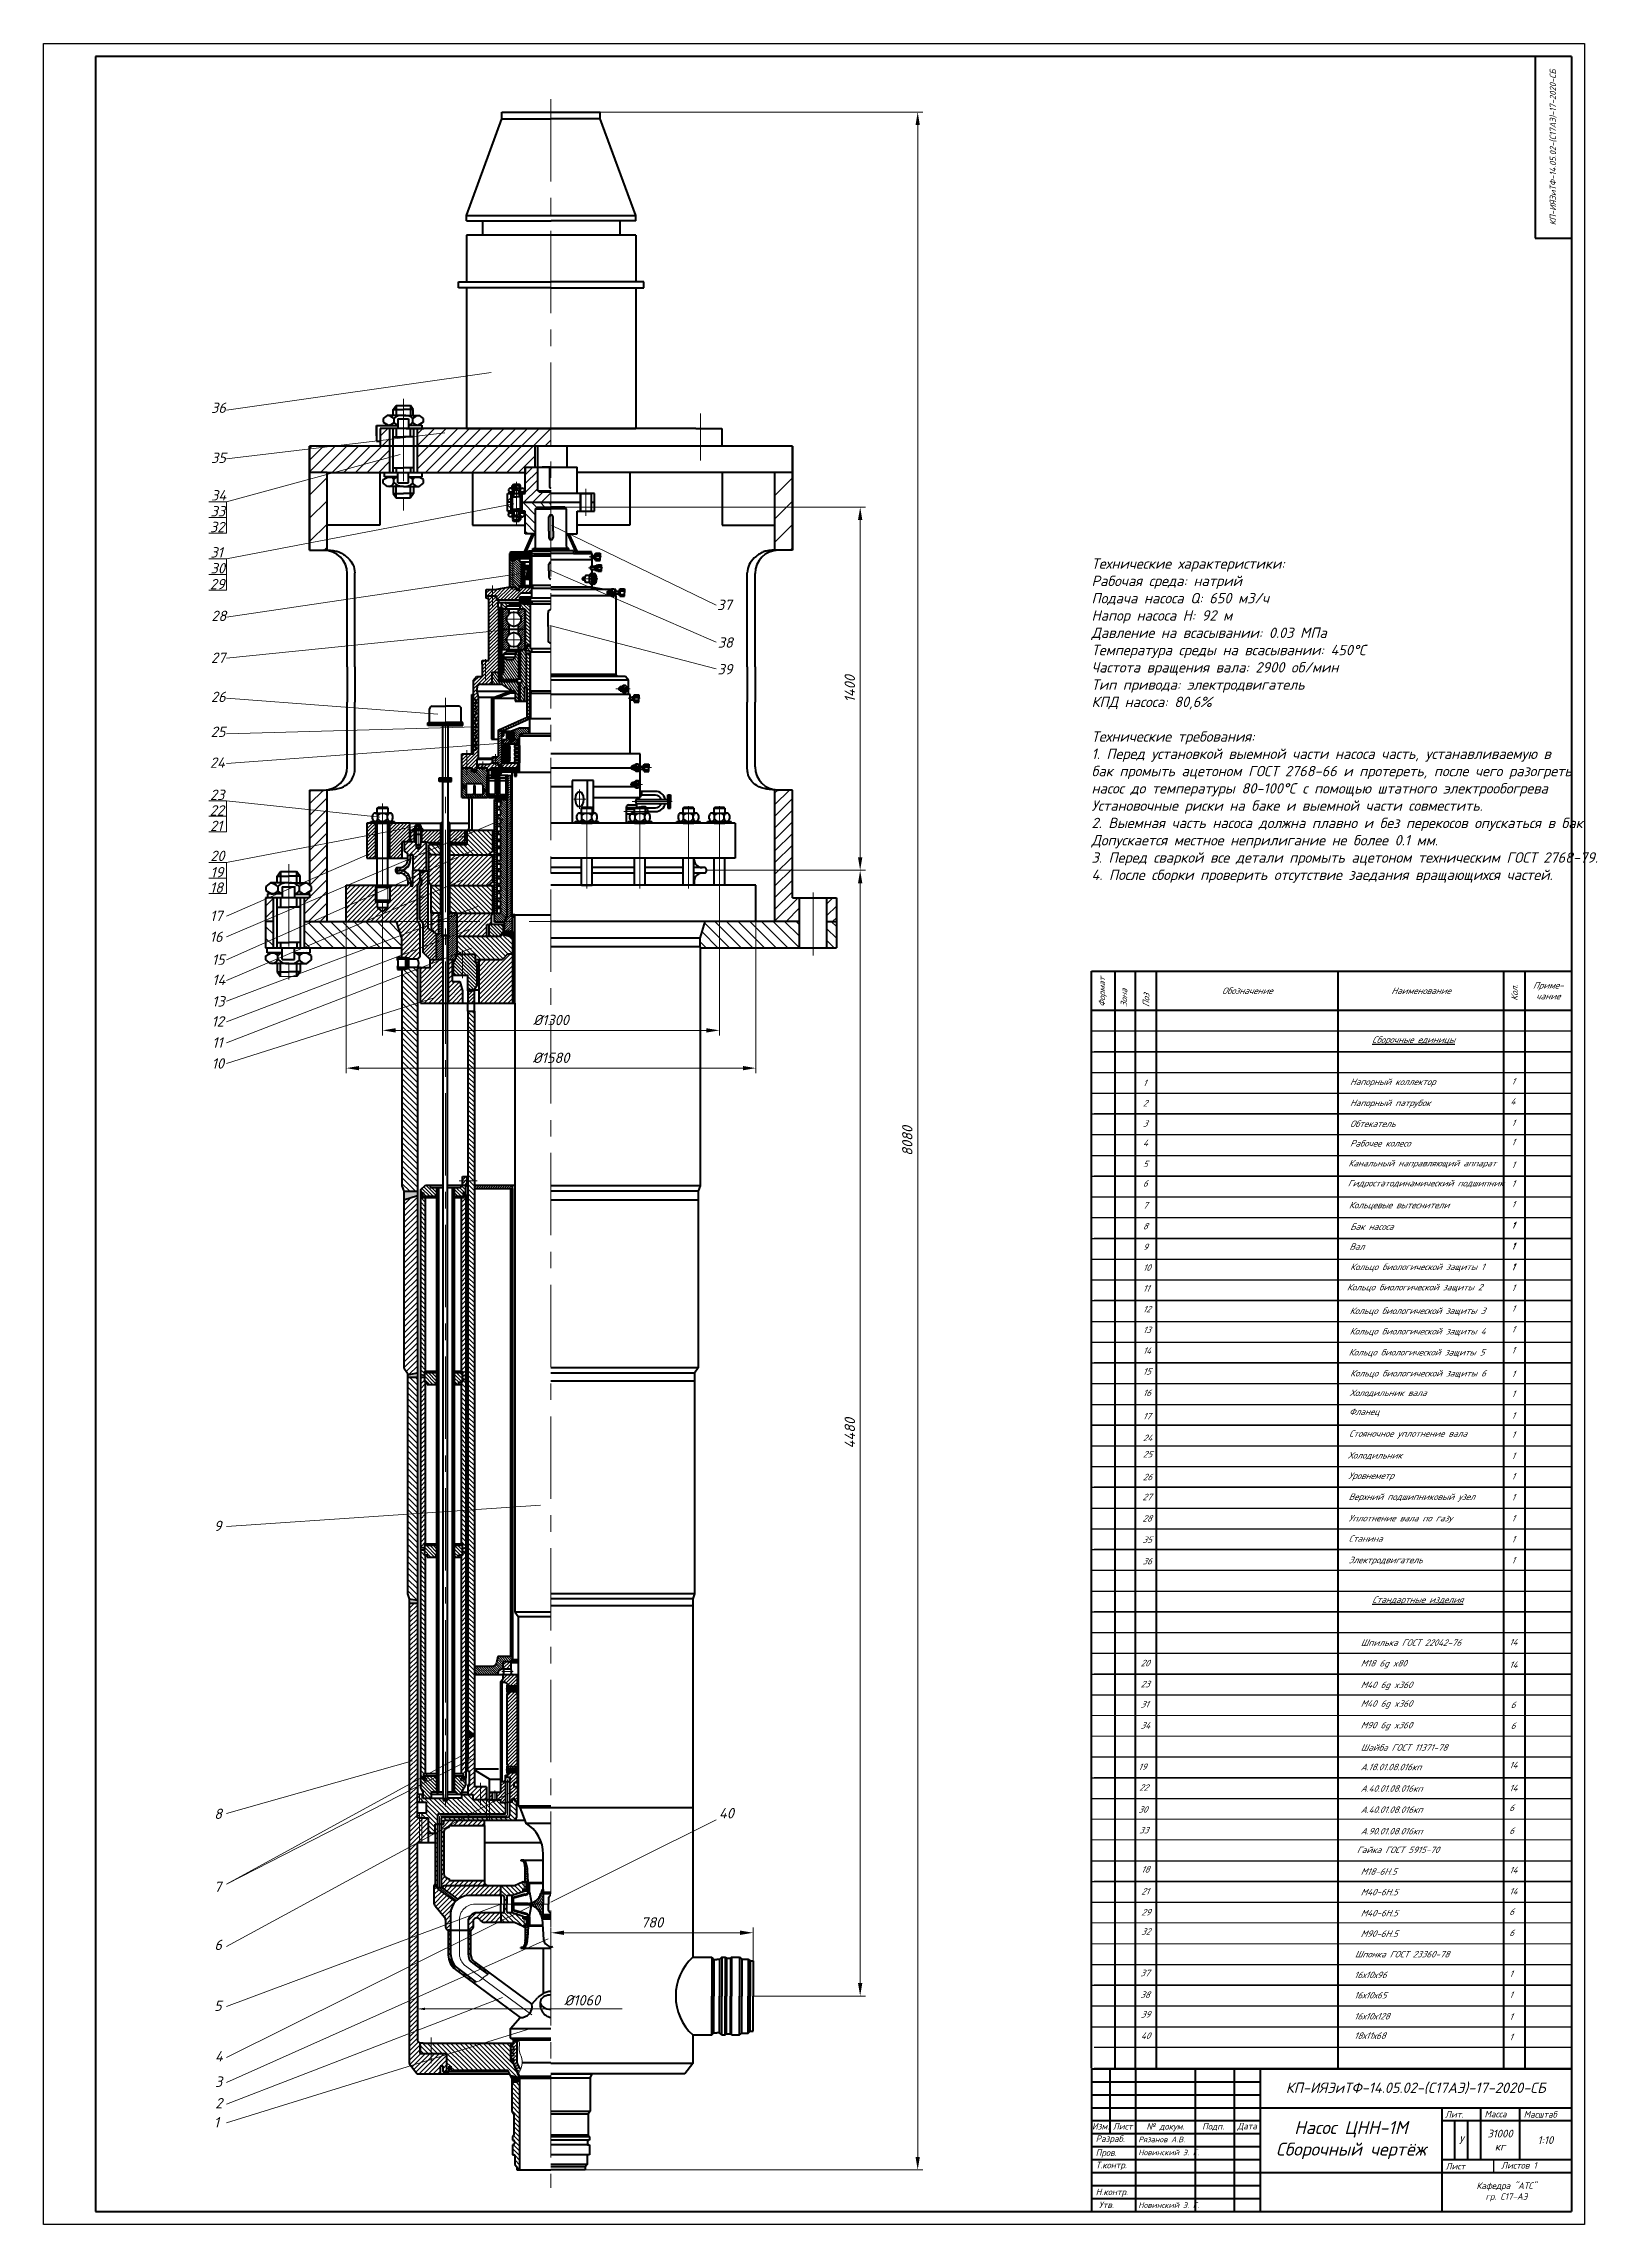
# Model space of a CAD drawing. Header units: millimetres. Extents: x 2879 to 23145, y -3142 to 6314.
# Drawn here: x 22546 to 23145, y -3142 to -2301 of the extents above; entities that cross this region are included whole.
import ezdxf

# ---------------------------------------------------------------- set-up
doc = ezdxf.new("R2010")
doc.units = ezdxf.units.MM
for name, pattern in [('ACAD_ISO03W100', [30, 12, -18]), ('CENTER', [50.8, 31.75, -6.35, 6.35, -6.35]), ('K5LT_BASIC', [0]), ('осевая', [50.8, 31.75, -6.35, 6.35, -6.35])]:
    doc.linetypes.add(name, pattern=pattern)
doc.layers.get('0').update_dxf_attribs({"lineweight": 40})
for name, color, linetype, lineweight in [('1', 7, 'Continuous', 40), ('Оси', 7, 'осевая', 20), ('Основная', 7, 'Continuous', 53), ('Размеры', 7, 'Continuous', 20), ('Тонкая', 7, 'Continuous', 25), ('тонкий', 7, 'ACAD_ISO03W100', 20), ('Штрих пункт', 7, 'ACAD_ISO03W100', 20), ('штриховка', 7, 'Continuous', 20)]:
    doc.layers.add(name, color=color, linetype=linetype, lineweight=lineweight)
doc.layers.add('цвет', color=10, linetype='Continuous')
doc.styles.add('ADRF1', font='isocpeur.ttf', dxfattribs={"oblique": 15})
doc.styles.add('Frame', font='isocpeur.ttf', dxfattribs={"oblique": 25, "height": 2.5})
doc.styles.add('Размер', font='isocpeur.ttf', dxfattribs={"oblique": 15})
doc.styles.add('Размеры', font='isocpeur.ttf', dxfattribs={"oblique": 15})
doc.dimstyles.new('гост', dxfattribs={"dimtxt": 4, "dimasz": 5, "dimexe": 2, "dimexo": 0, "dimgap": 2, "dimtad": 1, "dimtoh": 1, "dimdec": 1, "dimlfac": 10, "dimtxsty": 'ADRF1', "dimcen": 2.5, "dimadec": 0, "dimazin": 0, "dimtfac": 1, "dimtdec": 1, "dimtmove": 0, "dimatfit": 3, "dimfxl": 1, "dimlwd": 20, "dimlwe": 20, "dimarcsym": 0})
pattern_1 = [(45, (22325.3025, -3064.2929), (-0.8980256, 0.8980256), [])]
pattern_2 = [(135, (22325.3025, -3064.2929), (-1.122532, -1.122532), [])]
pattern_3 = [(45, (22269.3143, -3064.2929), (-0.8980256, 0.8980256), [])]
pattern_4 = [(45, (22222.6435, -3064.2929), (-0.6735192, 0.6735192), [])]
pattern_5 = [(135, (22325.3025, -3064.2929), (-0.8980256, -0.8980256), [])]
pattern_6 = [(45, (22325.3025, -3064.2929), (-0.6735192, 0.6735192), [])]
pattern_7 = [(135, (22325.3025, -3064.2929), (-0.6735192, -0.6735192), [])]
pattern_8 = [(45, (22325.3025, -3064.2929), (-0.4490128, 0.4490128), [])]
pattern_9 = [(135, (22325.3025, -3064.2929), (-0.4490128, -0.4490128), [])]
pattern_10 = [(45, (22325.3025, -3064.2929), (-0.2245064, 0.2245064), [])]
pattern_11 = [(135, (22325.3025, -3064.2929), (-0.2245064, -0.2245064), [])]
pattern_12 = [(45, (22325.3025, -3054.12002), (-0.2245064, 0.2245064), [])]
pattern_13 = [(46, (22325.3025, -3054.12002), (-0.22839039, 0.22055403), [])]
pattern_14 = [(135, (22325.3025, -3054.12002), (-0.2245064, -0.2245064), [])]
pattern_15 = [(135, (22269.3143, -3064.2929), (-0.4490128, -0.4490128), [])]
pattern_16 = [(135, (22269.3143, -3064.2929), (-0.8980256, -0.8980256), [])]
pattern_17 = [(135, (22222.6435, -3064.2929), (-0.8980256, -0.8980256), [])]
pattern_18 = [(135, (-59.8167, -99.1006), (-0.89802561, -0.89802561), [])]
pattern_19 = [(45, (-59.81674, -99.1006), (-0.449012806, 0.449012806), [])]

msp = doc.modelspace()

# ---------------------------------------------------------------- texts
at = {"insert": (23128.34, -2341.406), "char_height": 2.4, "attachment_point": 5, "rotation": 90, "style": 'Размеры'}
msp.add_mtext_dynamic_manual_height_columns('КП-ИЯЭиТФ-14.05.02-(C17АЭ)-17-2020-СБ', width=70.14135, gutter_width=12.5, heights=[14.116], dxfattribs=at)
at = {"char_height": 2.5, "width": 16.8999, "attachment_point": 1, "rotation": 90, "style": 'Frame'}
for s, insert in [('Формат', (22953.103, -2672.994)), ('Зона', (22961.586, -2672.994)), ('Кол.', (23112.137, -2670.619)), ('Поз', (22970.137, -2672.994))]:
    msp.add_mtext(s, dxfattribs=dict(at, insert=insert))
for s, insert, char_height, width, attachment_point, style in [('Обозначение', (23010.34, -2666.66), 2.5, 70, 5, 'Frame'), ('Наименование', (23077.34, -2666.66), 2.5, 64, 5, 'Frame'), ('Приме-\\Pчание', (23126.34, -2666.66), 2.5, 18, 5, 'Frame'), ('1', (22970.099, -2700.976), 2.5, 8, 1, 'Frame'), ('Напорный коллектор', (23049.935, -2700.508), 2.5, 64, 1, 'Frame'), ('1', (23112.204, -2700.337), 2.5, 8, 1, 'Frame'), ('2', (22970.099, -2708.776), 2.5, 8, 1, 'Frame'), ('Напорный патрубок', (23049.935, -2708.647), 2.5, 64, 1, 'Frame'), ('4', (23111.796, -2708.059), 2.5, 8, 1, 'Frame'), ('1', (23112.204, -2716.383), 2.5, 8, 1, 'Frame'), ('3', (22970.099, -2716.582), 2.5, 8, 1, 'Frame'), ('4', (22970.099, -2724.123), 2.5, 8, 1, 'Frame'), ('Рабочее колесо', (23049.935, -2724.243), 2.5, 64, 1, 'Frame'), ('Обтекатель', (23049.935, -2716.709), 2.5, 64, 1, 'Frame'), ('1', (23112.204, -2723.749), 2.5, 8, 1, 'Frame'), ('5', (22970.099, -2732.188), 2.5, 8, 1, 'Frame'), ('Канальный направляющий аппарат', (23049.326, -2731.901), 2.5, 64, 1, 'Frame'), ('1', (23112.204, -2732.527), 2.5, 8, 1, 'Frame'), ('6', (22970.099, -2739.688), 2.5, 8, 1, 'Frame'), ('Гидростатодинамический подшипник', (23049.077, -2739.608), 2.5, 64, 1, 'Frame'), ('1', (23112.204, -2739.749), 2.5, 8, 1, 'Frame'), ('7', (22970.099, -2748.188), 2.5, 8, 1, 'Frame'), ('Кольцевые вытеснители', (23049.55, -2748.064), 2.5, 64, 1, 'Frame'), ('1', (23112.204, -2747.749), 2.5, 8, 1, 'Frame'), ('8', (22970.099, -2756.188), 2.5, 8, 1, 'Frame'), ('Бак насоса', (23049.994, -2756.387), 2.5, 64, 1, 'Frame'), ('1', (23112.204, -2755.749), 2.5, 8, 1, 'Frame'), ('1', (23112.204, -2755.982), 2.5, 8, 1, 'Frame'), ('9', (22970.099, -2764.188), 2.5, 8, 1, 'Frame'), ('Вал', (23049.712, -2764.052), 2.5, 64, 1, 'Frame'), ('1', (23112.204, -2763.749), 2.5, 8, 1, 'Frame'), ('1', (23112.204, -2763.982), 2.5, 8, 1, 'Frame'), ('10', (22970.099, -2772.188), 2.5, 8, 1, 'Frame'), ('Кольцо биологической защиты 1', (23049.975, -2771.878), 2.5, 64, 1, 'Frame'), ('1', (23112.204, -2771.749), 2.5, 8, 1, 'Frame'), ('1', (23112.204, -2771.982), 2.5, 8, 1, 'Frame'), ('11', (22970.099, -2780.188), 2.5, 8, 1, 'Frame'), ('Кольцо биологической защиты 2', (23048.759, -2779.724), 2.5, 64, 1, 'Frame'), ('1', (23112.204, -2779.982), 2.5, 8, 1, 'Frame'), ('12', (22970.099, -2788.188), 2.5, 8, 1, 'Frame'), ('Кольцо биологической защиты 3', (23049.814, -2788.824), 2.5, 64, 1, 'Frame'), ('1', (23112.204, -2787.982), 2.5, 8, 1, 'Frame'), ('13', (22970.099, -2796.188), 2.5, 8, 1, 'Frame'), ('Кольцо биологической защиты 4', (23049.814, -2796.727), 2.5, 64, 1, 'Frame'), ('1', (23112.204, -2795.982), 2.5, 8, 1, 'Frame'), ('14', (22970.099, -2804.188), 2.5, 8, 1, 'Frame'), ('Кольцо биологической защиты 5', (23049.448, -2804.829), 2.5, 64, 1, 'Frame'), ('1', (23112.204, -2803.982), 2.5, 8, 1, 'Frame'), ('15', (22970.099, -2812.188), 2.5, 8, 1, 'Frame'), ('Кольцо биологической защиты 6', (23049.975, -2812.92), 2.5, 64, 1, 'Frame'), ('1', (23112.204, -2813.172), 2.5, 8, 1, 'Frame'), ('16', (22970.099, -2820.486), 2.5, 8, 1, 'Frame'), ('Холодильник вала', (23049.814, -2820.468), 2.5, 64, 1, 'Frame'), ('1', (23112.204, -2820.858), 2.5, 8, 1, 'Frame'), ('17', (22970.099, -2829.451), 2.5, 8, 1, 'Frame'), ('Фланец', (23049.55, -2827.774), 2.5, 64, 1, 'Frame'), ('1', (23112.204, -2829.212), 2.5, 8, 1, 'Frame'), ('24', (22970.099, -2837.844), 2.5, 8, 1, 'Frame'), ('Стояночное уплотнение вала', (23049.586, -2836.163), 2.5, 64, 1, 'Frame'), ('1', (23112.204, -2836.564), 2.5, 8, 1, 'Frame'), ('25', (22970.099, -2844.139), 2.5, 8, 1, 'Frame'), ('Холодильник', (23049.118, -2844.567), 2.5, 64, 1, 'Frame'), ('1', (23112.204, -2844.752), 2.5, 8, 1, 'Frame'), ('26', (22970.099, -2852.925), 2.5, 8, 1, 'Frame'), ('Уровнеметр', (23049.307, -2852.43), 2.5, 64, 1, 'Frame'), ('1', (23112.204, -2852.633), 2.5, 8, 1, 'Frame'), ('27', (22969.928, -2860.645), 2.5, 8, 1, 'Frame'), ('Верхний подшипниковый узел', (23049.409, -2860.552), 2.5, 64, 1, 'Frame'), ('1', (23112.204, -2860.709), 2.5, 8, 1, 'Frame'), ('28', (22969.928, -2868.893), 2.5, 8, 1, 'Frame'), ('Уплотнение вала по газу', (23049.409, -2868.8), 2.5, 64, 1, 'Frame'), ('1', (23112.204, -2868.859), 2.5, 8, 1, 'Frame'), ('35', (22969.928, -2877.143), 2.5, 8, 1, 'Frame'), ('Станина', (23049.409, -2876.68), 2.5, 64, 1, 'Frame'), ('1', (23112.204, -2876.906), 2.5, 8, 1, 'Frame'), ('36', (22969.928, -2885.391), 2.5, 8, 1, 'Frame'), ('Электродвигатель', (23049.409, -2884.928), 2.5, 64, 1, 'Frame'), ('1', (23112.204, -2884.987), 2.5, 8, 1, 'Frame'), ('Шпилька ГОСТ 22042-76', (23054.079, -2916.809), 2.5, 64, 1, 'Frame'), ('14', (23111.328, -2916.622), 2.5, 8, 1, 'Frame'), ('20', (22969.223, -2924.675), 2.5, 8, 1, 'Frame'), ('M18 6g x80', (23054.079, -2924.766), 2.5, 64, 1, 'Frame'), ('14', (23111.328, -2925.309), 2.5, 8, 1, 'Frame'), ('23', (22969.223, -2932.795), 2.5, 8, 1, 'Frame'), ('M40 6g x360', (23054.079, -2933.086), 2.5, 64, 1, 'Frame'), ('31', (22969.223, -2940.585), 2.5, 8, 1, 'Frame'), ('M40 6g x360', (23054.079, -2940.303), 2.5, 64, 1, 'Frame'), ('6', (23111.891, -2940.791), 2.5, 8, 1, 'Frame'), ('34', (22969.223, -2948.705), 2.5, 8, 1, 'Frame'), ('M90 6g x360', (23054.079, -2948.623), 2.5, 64, 1, 'Frame'), ('6', (23111.891, -2948.846), 2.5, 8, 1, 'Frame'), ('Шайба ГОСТ 11371-78', (23054.079, -2957.259), 2.5, 64, 1, 'Frame'), ('19', (22968.347, -2964.676), 2.5, 8, 1, 'Frame'), ('A.18.01.08.016кп', (23054.079, -2964.769), 2.5, 64, 1, 'Frame'), ('14', (23111.328, -2964.02), 2.5, 8, 1, 'Frame'), ('22', (22968.67, -2972.694), 2.5, 8, 1, 'Frame'), ('A.40.01.08.016кп', (23054.079, -2973.058), 2.5, 64, 1, 'Frame'), ('14', (23111.328, -2972.881), 2.5, 8, 1, 'Frame'), ('30', (22968.347, -2981.124), 2.5, 8, 1, 'Frame'), ('A.40.01.08.016кп', (23054.079, -2981.217), 2.5, 64, 1, 'Frame'), ('6', (23111.328, -2980.469), 2.5, 8, 1, 'Frame'), ('33', (22968.67, -2989.142), 2.5, 8, 1, 'Frame'), ('A.90.01.08.016кп', (23054.079, -2989.506), 2.5, 64, 1, 'Frame'), ('6', (23111.328, -2989.329), 2.5, 8, 1, 'Frame'), ('Гайка ГОСТ 5915-70', (23052.58, -2996.703), 2.5, 64, 1, 'Frame'), ('18', (22969.478, -3004.246), 2.5, 8, 1, 'Frame'), ('M18-6H.5', (23054.079, -3005.073), 2.5, 64, 1, 'Frame'), ('14', (23111.328, -3004.518), 2.5, 8, 1, 'Frame'), ('21', (22969.478, -3012.694), 2.5, 8, 1, 'Frame'), ('M40-6H.5', (23054.079, -3013.01), 2.5, 64, 1, 'Frame'), ('14', (23111.328, -3012.697), 2.5, 8, 1, 'Frame'), ('29', (22969.478, -3020.782), 2.5, 8, 1, 'Frame'), ('M40-6H.5', (23054.079, -3021.111), 2.5, 64, 1, 'Frame'), ('6', (23111.328, -3020.556), 2.5, 8, 1, 'Frame'), ('32', (22969.478, -3028.178), 2.5, 8, 1, 'Frame'), ('M90-6H.5', (23054.079, -3029.049), 2.5, 64, 1, 'Frame'), ('6', (23111.328, -3028.735), 2.5, 8, 1, 'Frame'), ('37', (22969.113, -3044.205), 2.5, 8, 1, 'Frame'), ('Шпонка ГОСТ 23360-78', (23051.825, -3036.961), 2.5, 64, 1, 'Frame'), ('38', (22969.113, -3052.561), 2.5, 8, 1, 'Frame'), ('16х10х96', (23051.522, -3044.95), 2.5, 64, 1, 'Frame'), ('16х10х65', (23051.522, -3052.776), 2.5, 64, 1, 'Frame'), ('1', (23111.328, -3044.52), 2.5, 8, 1, 'Frame'), ('1', (23111.328, -3052.597), 2.5, 8, 1, 'Frame'), ('39', (22969.317, -3060.164), 2.5, 8, 1, 'Frame'), ('16х10х128', (23051.522, -3060.892), 2.5, 64, 1, 'Frame'), ('1', (23111.328, -3061.054), 2.5, 8, 1, 'Frame'), ('40', (22969.317, -3068.386), 2.5, 8, 1, 'Frame'), ('18х11х68', (23051.522, -3068.372), 2.5, 64, 1, 'Frame'), ('1', (23111.328, -3068.896), 2.5, 8, 1, 'Frame'), ('КП-ИЯЭиТФ-14.05.02-(C17АЭ)-17-2020-СБ', (23075.34, -3089.906), 4, 120, 5, 'Размер'), ('Дата', (23010.34, -3104.767), 2.5, 10, 5, 'Размер'), ('Насос ЦНН-1М\\PСборочный чертёж', (23050.34, -3109.906), 5, 70, 5, 'Размер'), ('Изм.', (22953.84, -3104.58), 2.5, 7, 5, 'Размер'), ('Разраб.', (22951.955, -3108.112), 2.5, 17, 1, 'Размер'), ('Лист', (22962.34, -3104.58), 2.5, 10, 5, 'Размеры'), ('Рязанов А.В.', (22968.395, -3108.577), 2.15, 23, 1, 'Размер'), ('№ докум.', (22978.84, -3104.955), 2.5, 23, 5, 'Размер'), ('Подп.', (22992.983, -3103.33), 2.5, 15, 1, 'Размер'), ('1:10', (23125.34, -3109.906), 3, 20, 5, 'Размер'), ('Пров.', (22951.93, -3113.471), 2.5, 17, 1, 'Размер'), ('Т.контр.', (22951.955, -3118.289), 2.5, 17, 1, 'Размер'), ('Новинский Э. Г.', (22968.395, -3113.577), 2.15, 23, 1, 'Размер'), ('Н.контр.', (22951.955, -3128.642), 2.5, 17, 1, 'Размер'), ('Утв.', (22953.166, -3133.642), 2.5, 17, 1, 'Размеры'), ('Новинский Э. Г.', (22968.395, -3133.906), 2.15, 23, 1, 'Размер')]:
    msp.add_mtext(s, dxfattribs=dict(insert=insert, char_height=char_height, width=width, attachment_point=attachment_point, style=style))
at = {"layer": 'Основная', "char_height": 2.5, "style": 'Размер'}
for s, insert, width, attachment_point in [('Лит.', (23086.661, -3098.726), 15, 1), ('Масса', (23101.864, -3098.624), 15, 1), ('Масштаб', (23116.965, -3098.726), 20, 1), ('Лист', (23086.864, -3118.726), 20, 1), ('Листов 1', (23108.291, -3118.398), 20, 1), ('Кафедра "АТС" \\Pгр. С17-АЭ', (23110.34, -3129.906), 50, 5)]:
    msp.add_mtext(s, dxfattribs=dict(at, insert=insert, width=width, attachment_point=attachment_point))
at = {"layer": 'Размеры', "char_height": 4, "attachment_point": 1, "style": 'Размеры'}
for s, width, insert in [('36', 41.76858, (22610.876, -2439.824)), ('35', 41.76858, (22610.876, -2459.131)), ('33', 41.76858, (22610.693, -2479.738)), ('34', 41.76858, (22610.876, -2473.607)), ('32', 41.76858, (22610.453, -2485.829)), ('31', 41.76858, (22610.609, -2495.606)), ('30', 41.76858, (22610.693, -2501.736)), ('29', 41.76858, (22610.453, -2507.828)), ('28', 41.76858, (22610.994, -2520.107)), ('37', 41.76858, (22805.982, -2515.868)), ('38', 41.76858, (22806.243, -2530.362)), ('27', 6.82666, (22610.865, -2536.228)), ('39', 41.76858, (22806.141, -2540.68)), ('26', 41.76858, (22610.859, -2551.324)), ('25', 41.76858, (22610.778, -2564.786)), ('24', 41.76858, (22610.457, -2576.695)), ('23', 41.76858, (22610.487, -2589.092)), ('22', 41.76858, (22610.385, -2595.119)), ('21', 41.76858, (22610.487, -2601.093)), ('20', 41.76858, (22610.609, -2612.656)), ('19', 41.76858, (22610.693, -2618.958)), ('18', 41.76858, (22610.453, -2624.878)), ('17', 41.76858, (22610.498, -2635.761)), ('16', 41.76858, (22610.399, -2643.828)), ('15', 41.76858, (22611.217, -2652.657)), ('14', 41.76858, (22611.375, -2660.475)), ('13', 41.76858, (22611.311, -2668.753)), ('12', 41.76858, (22611.1, -2676.47)), ('11', 41.76858, (22611.363, -2684.617)), ('10', 41.76858, (22611.151, -2692.696)), ('9', 41.76858, (22611.988, -2871.053)), ('8', 41.76858, (22612.091, -2982.061)), ('40', 41.76858, (22806.723, -2981.828)), ('7', 41.76858, (22612.043, -3010.194)), ('6', 41.76858, (22612.171, -3032.622)), ('5', 41.76858, (22612.074, -3056.072)), ('4', 41.76858, (22612.406, -3075.597)), ('3', 41.76858, (22612.387, -3085.377)), ('2', 41.76858, (22612.489, -3093.679)), ('1', 41.76858, (22611.976, -3101.024))]:
    msp.add_mtext_dynamic_manual_height_columns(s, width=width, gutter_width=12.5, heights=[0], dxfattribs=dict(at, insert=insert))
at = {"layer": 'Размеры', "insert": (22950.34, -2499.925), "char_height": 4, "width": 185, "attachment_point": 1, "style": 'Размер'}
msp.add_mtext('{\\C0;Технические характеристики:\\PРабочая среда: натрий\\PПодача насоса Q: 650 м3/ч\\PНапор насоса H: 92 м\\PДавление на всасывании: 0.03 МПа\\PТемпература среды на всасывании: 450%%DС\\PЧастота вращения вала: 2900 об/мин\\PТип привода: электродвигатель\\PКПД насоса: 80,6%\\P}\\PТехнические требования:\\P1. Перед установкой выемной части насоса часть, устанавливаемую в бак промыть ацетоном ГОСТ 2768-66 и протереть, после чего разогреть насос до температуры 80-100°С с помощью штатного электрообогрева\\PУстановочные риски на баке и выемной части совместить.\\P2. Выемная часть насоса должна плавно и без перекосов опускаться в бак.\\PДопускается местное неприлигание не более 0.1 мм.\\P3. Перед сваркой все детали промыть ацетоном техническим ГОСТ 2768-79.\\P4. После сборки проверить отсутствие заедания вращающихся частей.{\\fTahoma|b0|i0|c204|p32; }', dxfattribs=at)
at = {"layer": 'Размеры', "insert": (22753.97, -3055.973), "char_height": 4, "attachment_point": 5, "style": 'ADRF1'}
msp.add_mtext('%%C1060', dxfattribs=at)
at = {"layer": 'Тонкая', "char_height": 2.5, "width": 53.57806, "attachment_point": 1, "style": 'Frame'}
for s, insert in [('{\\LСборочные единицы}', (23058.488, -2684.283)), ('{\\LСтандартные изделия}', (23058.527, -2900.253))]:
    msp.add_mtext(s, dxfattribs=dict(at, insert=insert))
at = {"layer": 'тонкий', "char_height": 3, "attachment_point": 5, "style": 'Размер'}
for s, insert, width in [('У', (23092.84, -3109.906), 5), ('31000\\Pкг', (23107.84, -3109.906), 15)]:
    msp.add_mtext(s, dxfattribs=dict(at, insert=insert, width=width))

# ---------------------------------------------------------------- blocks, each defined once
blk = doc.blocks.new('*D20')
at = {"layer": 'Defpoints', "color": 0, "transparency": 16777216}
for p in [(22801.87, -2620.22), (22861.15, -2620.22), (22819.88, -3054.37)]:
    blk.add_point(p, dxfattribs=at)
at = {"layer": 'Размеры', "color": 0, "linetype": 'Continuous', "lineweight": 20, "transparency": 16777216}
for p, q in [((22801.87, -2620.22), (22863.15, -2620.22)), ((22861.15, -3049.37), (22861.15, -2625.22)), ((22819.88, -3054.37), (22863.15, -3054.37))]:
    blk.add_line(p, q, dxfattribs=at)
at = {"layer": 'Размеры', "color": 0, "transparency": 16777216}
for points in [[(22860.31, -2625.22), (22861.98, -2625.22), (22861.15, -2620.22)], [(22860.31, -3049.37), (22861.98, -3049.37), (22861.15, -3054.37)]]:
    blk.add_solid(points, dxfattribs=at)
at = {"layer": 'Размеры', "color": 0, "transparency": 16777216, "insert": (22857.15, -2837.3), "char_height": 4, "attachment_point": 5, "rotation": 90, "style": 'ADRF1'}
blk.add_mtext('4480', dxfattribs=at)
blk = doc.blocks.new('*D21')
at = {"layer": 'Defpoints', "color": 0, "transparency": 16777216}
for p in [(22741.95, -2480.17), (22801.87, -2620.22), (22861.15, -2620.22)]:
    blk.add_point(p, dxfattribs=at)
at = {"layer": 'Размеры', "color": 0, "linetype": 'Continuous', "lineweight": 20, "transparency": 16777216}
for p, q in [((22741.95, -2480.17), (22863.15, -2480.17)), ((22861.15, -2485.17), (22861.15, -2615.22)), ((22801.87, -2620.22), (22863.15, -2620.22))]:
    blk.add_line(p, q, dxfattribs=at)
at = {"layer": 'Размеры', "color": 0, "transparency": 16777216}
for points in [[(22860.31, -2485.17), (22861.98, -2485.17), (22861.15, -2480.17)], [(22860.31, -2615.22), (22861.98, -2615.22), (22861.15, -2620.22)]]:
    blk.add_solid(points, dxfattribs=at)
at = {"layer": 'Размеры', "color": 0, "transparency": 16777216, "insert": (22857.15, -2550.2), "char_height": 4, "attachment_point": 5, "rotation": 90, "style": 'ADRF1'}
blk.add_mtext('1400', dxfattribs=at)
blk = doc.blocks.new('*D22')
at = {"layer": 'Defpoints', "color": 0, "transparency": 16777216}
for p in [(22806.87, -2625.92), (22677.02, -2636.22), (22806.87, -2681.94)]:
    blk.add_point(p, dxfattribs=at)
at = {"layer": 'Размеры', "color": 0, "linetype": 'Continuous', "lineweight": 20, "transparency": 16777216}
for p, q in [((22806.87, -2625.92), (22806.87, -2683.94)), ((22677.02, -2636.22), (22677.02, -2683.94)), ((22682.02, -2681.94), (22801.87, -2681.94))]:
    blk.add_line(p, q, dxfattribs=at)
at = {"layer": 'Размеры', "color": 0, "transparency": 16777216}
for points in [[(22682.02, -2681.11), (22682.02, -2682.78), (22677.02, -2681.94)], [(22801.87, -2681.11), (22801.87, -2682.78), (22806.87, -2681.94)]]:
    blk.add_solid(points, dxfattribs=at)
at = {"layer": 'Размеры', "color": 0, "transparency": 16777216, "insert": (22741.95, -2677.94), "char_height": 4, "attachment_point": 5, "style": 'ADRF1'}
blk.add_mtext('%%C1300', dxfattribs=at)
blk = doc.blocks.new('*D23')
at = {"layer": 'Defpoints', "color": 0, "transparency": 16777216}
for p in [(22662.95, -2626.27), (22820.95, -2639.92), (22820.95, -2696.51)]:
    blk.add_point(p, dxfattribs=at)
at = {"layer": 'Размеры', "color": 0, "linetype": 'Continuous', "lineweight": 20, "transparency": 16777216}
for p, q in [((22662.95, -2626.27), (22662.95, -2698.51)), ((22820.95, -2639.92), (22820.95, -2698.51)), ((22667.95, -2696.51), (22815.95, -2696.51))]:
    blk.add_line(p, q, dxfattribs=at)
at = {"layer": 'Размеры', "color": 0, "transparency": 16777216}
for points in [[(22667.95, -2695.67), (22667.95, -2697.34), (22662.95, -2696.51)], [(22815.95, -2695.67), (22815.95, -2697.34), (22820.95, -2696.51)]]:
    blk.add_solid(points, dxfattribs=at)
at = {"layer": 'Размеры', "color": 0, "transparency": 16777216, "insert": (22741.95, -2692.51), "char_height": 4, "attachment_point": 5, "style": 'ADRF1'}
blk.add_mtext('%%C1580', dxfattribs=at)
blk = doc.blocks.new('*D24')
at = {"color": 0, "linetype": 'Continuous', "lineweight": 20, "transparency": 16777216}
for p, q in [((22741.99, -2327.81), (22885.32, -2327.81)), ((22883.32, -3116.37), (22883.32, -2332.81)), ((22741.95, -3121.37), (22885.32, -3121.37))]:
    blk.add_line(p, q, dxfattribs=at)
at = {"color": 0, "transparency": 16777216}
for points in [[(22882.49, -2332.81), (22884.16, -2332.81), (22883.32, -2327.81)], [(22882.49, -3116.37), (22884.16, -3116.37), (22883.32, -3121.37)]]:
    blk.add_solid(points, dxfattribs=at)
at = {"layer": 'Defpoints', "color": 0, "transparency": 16777216}
for p in [(22741.99, -2327.81), (22883.32, -2327.81), (22741.95, -3121.37)]:
    blk.add_point(p, dxfattribs=at)
at = {"color": 0, "transparency": 16777216, "insert": (22879.32, -2724.59), "char_height": 4, "attachment_point": 5, "rotation": 90, "style": 'ADRF1'}
blk.add_mtext('8080', dxfattribs=at)
blk = doc.blocks.new('*D25')
at = {"layer": 'Defpoints', "color": 0, "transparency": 16777216}
for p in [(22741.95, -3029.94), (22741.95, -3046.44), (22819.88, -3054.37)]:
    blk.add_point(p, dxfattribs=at)
at = {"layer": 'штриховка', "color": 0, "linetype": 'Continuous', "lineweight": 20, "transparency": 16777216}
for p, q in [((22741.95, -3046.44), (22741.95, -3027.94)), ((22814.88, -3029.94), (22746.95, -3029.94)), ((22819.88, -3054.37), (22819.88, -3027.94))]:
    blk.add_line(p, q, dxfattribs=at)
at = {"layer": 'штриховка', "color": 0, "transparency": 16777216}
for points in [[(22746.95, -3029.11), (22746.95, -3030.78), (22741.95, -3029.94)], [(22814.88, -3029.11), (22814.88, -3030.78), (22819.88, -3029.94)]]:
    blk.add_solid(points, dxfattribs=at)
at = {"layer": 'штриховка', "color": 0, "transparency": 16777216, "insert": (22780.91, -3025.94), "char_height": 4, "attachment_point": 5, "style": 'ADRF1'}
blk.add_mtext('780', dxfattribs=at)

# ---------------------------------------------------------------- dimensions: what is measured, and where the dimension line sits
dim = msp.add_linear_dim(base=(22883.322, -2327.815), p1=(22741.947, -3121.37), p2=(22741.989, -2327.815), angle=90, text='8080', dimstyle='гост')
dim.commit()
dim.dimension.update_dxf_attribs({"geometry": '*D24', "text_midpoint": (22879.322, -2724.592)})
at = {"layer": 'Размеры'}
for p1, text, picture, middle in [((22741.947, -2480.172), '1400', '*D21', (22857.148, -2550.198)), ((22819.878, -3054.368), '4480', '*D20', (22857.148, -2837.297))]:
    dim = msp.add_linear_dim(base=(22861.148, -2620.225), p1=p1, p2=(22801.87, -2620.225), angle=90, text=text, dimstyle='гост', dxfattribs=at)
    dim.commit()
    dim.dimension.update_dxf_attribs({"geometry": picture, "text_midpoint": middle})
dim = msp.add_linear_dim(base=(22820.947, -2696.507), p1=(22662.947, -2626.266), p2=(22820.947, -2639.925), text='%%C<>', dimstyle='гост', dxfattribs=at)
dim.commit()
dim.dimension.update_dxf_attribs({"geometry": '*D23', "text_midpoint": (22741.947, -2692.507)})
dim = msp.add_linear_dim(base=(22806.869, -2681.943), p1=(22677.024, -2636.218), p2=(22806.869, -2625.925), text='%%C1300', dimstyle='гост', dxfattribs=at)
dim.commit()
dim.dimension.update_dxf_attribs({"geometry": '*D22', "text_midpoint": (22741.947, -2681.943), "dimtype": 160})
at = {"layer": 'штриховка'}
dim = msp.add_linear_dim(base=(22741.947, -3029.943), p1=(22819.878, -3054.368), p2=(22741.947, -3046.439), text='780', dimstyle='гост', dxfattribs=at)
dim.commit()
dim.dimension.update_dxf_attribs({"geometry": '*D25', "text_midpoint": (22780.912, -3025.943)})

# ---------------------------------------------------------------- hatches: boundary and pattern name
h = msp.add_hatch(color=256)
h.dxf.hatch_style = 1
h.paths.add_polyline_path([(22729.772, -2500.017), (22729.772, -2499.266), (22728.505, -2499.266), (22728.505, -2500.017)])
h.paths.add_polyline_path([(22728.505, -2511.476), (22728.505, -2512.227), (22729.772, -2512.227), (22729.772, -2511.476)])
h = msp.add_hatch(color=256)
h.dxf.hatch_style = 1
h.paths.add_polyline_path([(22717.284, -2582.889), (22717.284, -2583.625), (22717.984, -2583.625), (22717.984, -2582.889)])
h.paths.add_polyline_path([(22717.284, -2581.423), (22717.284, -2582.156), (22717.984, -2582.156), (22717.984, -2581.423)])
h = msp.add_hatch()
h.set_pattern_fill('ANSI31', color=256, scale=0.05)
h.set_pattern_definition([(45, (22325.3025, -3064.29292), (-0.1122532, 0.1122532), [])])
h.paths.add_polyline_path([(22721.637, -2579.391), (22721.637, -2579.953), (22722.938, -2579.953), (22722.938, -2579.391)])
h = msp.add_hatch(color=256)
h.dxf.hatch_style = 1
h.paths.add_polyline_path([(22709.203, -2588.229), (22709.203, -2587.915), (22707.543, -2587.2), (22707.543, -2588.909)])
h.paths.add_polyline_path([(22717.284, -2589.991), (22717.284, -2588.822), (22715.625, -2589.175), (22715.625, -2589.677)])
h = msp.add_hatch(color=256)
h.dxf.hatch_style = 1
h.paths.add_polyline_path([(22728.661, -2583.901), (22728.661, -2583.369), (22727.824, -2583.369), (22727.824, -2583.901)])
h = msp.add_hatch(color=256)
h.dxf.hatch_style = 1
h.paths.add_polyline_path([(22693.966, -2620.225), (22691.493, -2620.225), (22691.493, -2621.131), (22693.605, -2620.565), (22693.966, -2620.565)])
h = msp.add_hatch(color=256)
h.dxf.hatch_style = 1
h.paths.add_polyline_path([(22724.08, -2643.825), (22723.281, -2644.794), (22727.08, -2646.049), (22727.08, -2643.825)])
h = msp.add_hatch(color=256)
h.dxf.hatch_style = 1
h.paths.add_polyline_path([(22690.444, -2745.729), (22690.444, -2744.009), (22685.226, -2744.009), (22685.226, -2747.406)])
h.paths.add_polyline_path([(22687.298, -2901.168), (22687.298, -2902.979), (22690.444, -2902.979), (22690.444, -2901.737)])
h.paths.add_polyline_path([(22686.61, -2814.758), (22686.61, -2815.681), (22690.444, -2815.681), (22690.444, -2814.065)])
h = msp.add_hatch(color=256)
h.dxf.hatch_style = 1
h.paths.add_polyline_path([(22727.14, -2745.747), (22726.305, -2746.119), (22726.305, -2746.606), (22727.14, -2746.726)])
h = msp.add_hatch(color=256)
h.dxf.hatch_style = 1
h.paths.add_polyline_path([(22693.14, -2815.087), (22691.597, -2814.73), (22691.597, -2815.822), (22693.14, -2815.822)])
h.paths.add_polyline_path([(22709.12, -2814.821), (22707.804, -2815.188), (22707.804, -2816.239), (22709.12, -2816.655)])
h.paths.add_polyline_path([(22704.613, -2817.767), (22704.613, -2818.491), (22704.957, -2818.491)])
h.paths.add_polyline_path([(22697.837, -2817.584), (22697.407, -2818.491), (22697.837, -2818.491)])
h = msp.add_hatch(color=256)
h.dxf.hatch_style = 1
h.paths.add_polyline_path([(22693.14, -2881.673), (22691.597, -2881.317), (22691.597, -2882.409), (22693.14, -2882.409)])
h.paths.add_polyline_path([(22697.837, -2884.17), (22697.407, -2885.078), (22697.837, -2885.078)])
h.paths.add_polyline_path([(22704.613, -2884.353), (22704.613, -2885.078), (22704.957, -2885.078)])
h.paths.add_polyline_path([(22709.12, -2881.407), (22707.804, -2881.774), (22707.804, -2882.826), (22709.12, -2883.242)])
h = msp.add_hatch(color=256)
h.dxf.hatch_style = 1
h.paths.add_polyline_path([(22727.14, -2904.887), (22726.305, -2905.13), (22726.305, -2905.531), (22727.14, -2905.789)])
h = msp.add_hatch(color=256)
h.dxf.hatch_style = 1
h.paths.add_polyline_path([(22712.441, -2930.896), (22713.312, -2930.363), (22712.441, -2929.077)])
h = msp.add_hatch(color=256)
h.dxf.hatch_style = 1
h.paths.add_polyline_path([(22712.441, -2954.14), (22712.441, -2953.334), (22709.941, -2952.647), (22709.941, -2954.69)])
h = msp.add_hatch(color=256)
h.dxf.hatch_style = 1
h.paths.add_polyline_path([(22722.382, -3011.899), (22722.631, -3012.205), (22722.948, -3011.899)])
h.paths.add_polyline_path([(22722.631, -3025.545), (22722.424, -3025.931), (22722.868, -3025.931)])
h = msp.add_hatch(color=256)
h.dxf.hatch_style = 1
h.paths.add_polyline_path([(22703.242, -3028.896), (22702.354, -3028.896), (22702.353, -3029.479), (22703.242, -3029.231)])
h.paths.add_polyline_path([(22710.902, -3028.896), (22709.981, -3028.896), (22709.981, -3029.422), (22710.902, -3029.622)])
h = msp.add_hatch(color=256)
h.dxf.hatch_style = 1
h.paths.add_polyline_path([(22703.242, -3028.896), (22702.354, -3028.896), (22702.353, -3029.479), (22703.242, -3029.231)])
h.paths.add_polyline_path([(22710.902, -3028.896), (22709.981, -3028.896), (22709.981, -3029.422), (22710.902, -3029.622)])
h = msp.add_hatch(color=256)
h.dxf.hatch_style = 1
h.paths.add_polyline_path([(22726.448, -3085.177), (22726.847, -3085.982), (22726.847, -3087.72), (22729.997, -3087.113), (22729.997, -3085.982)])
at = {"layer": 'штриховка'}
h = msp.add_hatch(dxfattribs=at)
h.set_pattern_fill('ANSI31', color=256)
h.set_pattern_definition([(45, (0, -6.6154), (-2.24506403, 2.24506403), [])])
h.paths.add_polyline_path([(22741.947, -2456.622), (22741.947, -2449.847), (22690.315, -2449.847), (22690.315, -2456.622)])
h.paths.add_polyline_path([(22679.732, -2449.847), (22676.568, -2449.847), (22676.14, -2450.275), (22676.14, -2456.622), (22679.732, -2456.622)])
h.paths.add_polyline_path([(22732, -2466.785), (22732, -2464.752), (22735.853, -2464.752), (22735.853, -2456.622), (22690.315, -2456.622), (22690.315, -2466.785)])
h.paths.add_polyline_path([(22648.903, -2456.622), (22648.903, -2466.785), (22655.679, -2466.785), (22676.004, -2466.785), (22679.732, -2466.785), (22679.732, -2456.622)])
h = msp.add_hatch(dxfattribs=at)
h.set_pattern_fill('ANSI31', color=256, scale=2)
h.set_pattern_definition([(45, (0, -6.6154), (-4.490128, 4.490128), [])])
edge = h.paths.add_edge_path()
edge.add_line((22655.679, -2466.785), (22648.903, -2466.785))
edge.add_line((22648.903, -2466.785), (22648.903, -2496.801))
edge.add_spline(control_points=[(22648.903, -2496.801), (22650.392, -2496.815), (22652.615, -2496.835), (22654.922, -2496.765), (22655.679, -2496.768)], knot_values=[0, 0, 0, 0, 4.5045, 6.7243624, 6.7243624, 6.7243624, 6.7243624], degree=3, periodic=0)
edge.add_line((22655.679, -2496.768), (22655.679, -2466.785))
edge = h.paths.add_edge_path()
edge.add_spline(control_points=[(22828.3, -2496.768), (22829.057, -2496.765), (22831.363, -2496.835), (22833.586, -2496.815), (22835.075, -2496.801)], knot_values=[0, 0, 0, 0, 2.2198624, 6.7243624, 6.7243624, 6.7243624, 6.7243624], degree=3, periodic=0)
edge.add_line((22835.075, -2496.801), (22835.075, -2466.785))
edge.add_line((22835.075, -2466.785), (22828.3, -2466.785))
edge.add_line((22828.3, -2466.785), (22828.3, -2496.768))
h = msp.add_hatch(dxfattribs=at)
h.set_pattern_fill('ANSI31', color=256, scale=0.75)
h.paths.add_polyline_path([(22741.947, -2474.26), (22737.383, -2474.26), (22736.778, -2473.897), (22736.82, -2473.897), (22736.82, -2464.752), (22732, -2464.752), (22732, -2466.785), (22732, -2474.915), (22730.731, -2474.915), (22730.731, -2478.303), (22741.947, -2478.303)])
h.paths.add_polyline_path([(22726.495, -2474.915), (22725.225, -2474.915), (22725.225, -2478.303), (22726.495, -2478.303)])
h = msp.add_hatch(dxfattribs=at)
h.set_pattern_fill('ANSI31', color=256, scale=0.75, angle=90)
h.paths.add_polyline_path([(22735.997, -2480.796), (22736.605, -2480.172), (22741.947, -2480.172), (22741.947, -2478.303), (22730.731, -2478.303), (22730.731, -2481.69), (22732, -2481.69), (22732, -2490.498), (22735.997, -2490.498)])
h.paths.add_polyline_path([(22726.495, -2479.014), (22725.225, -2479.214), (22725.225, -2481.69), (22726.495, -2481.69)])
h.paths.add_polyline_path([(22726.495, -2478.303), (22725.225, -2478.303), (22725.225, -2479.214), (22726.495, -2479.014)])
h = msp.add_hatch(dxfattribs=at)
h.set_pattern_fill('ANSI31', color=256, scale=0.3, angle=75)
h.set_pattern_definition([(120, (0, -6.6154), (-0.824889197, -0.47625), [])])
h.paths.add_polyline_path([(22732.345, -2498.065), (22732.345, -2497.343), (22727.2, -2497.343), (22727.2, -2498.065)])
h.paths.add_polyline_path([(22735.479, -2490.498), (22734.883, -2490.498), (22731.75, -2497.343), (22732.345, -2497.343)])
h = msp.add_hatch(dxfattribs=at)
h.set_pattern_fill('ANSI31', color=256, scale=0.1, angle=90)
h.set_pattern_definition(pattern_14)
h.paths.add_polyline_path([(22734.602, -2497.04), (22733.274, -2497.04), (22733.274, -2498.065), (22734.602, -2498.065)])
h = msp.add_hatch(dxfattribs=at)
h.set_pattern_fill('ANSI31', color=256, scale=0.3, angle=165)
h.set_pattern_definition([(210, (0, -6.6154), (0.47625, -0.824889197), [])])
h.paths.add_polyline_path([(22751.548, -2497.343), (22752.143, -2497.343), (22749.037, -2490.556), (22748.906, -2490.493), (22748.412, -2490.493)])
h.paths.add_polyline_path([(22751.548, -2497.343), (22751.548, -2498.065), (22757.526, -2498.065), (22757.526, -2497.343)])
h = msp.add_hatch(dxfattribs=at)
h.set_pattern_fill('ANSI31', color=256, scale=0.1, angle=90)
h.set_pattern_definition(pattern_14)
h.paths.add_polyline_path([(22728.505, -2500.447), (22728.505, -2499.266), (22729.772, -2499.266), (22729.772, -2500.017), (22733.274, -2500.017), (22733.274, -2498.065), (22726.087, -2498.065), (22726.087, -2500.447)])
h = msp.add_hatch(dxfattribs=at)
h.set_pattern_fill('ANSI31', color=256, scale=0.2, angle=90)
h.set_pattern_definition([(135, (22325.3025, -3054.12), (-0.4490128, -0.4490128), [])])
h.paths.add_polyline_path([(22726.087, -2511.047), (22728.505, -2511.047), (22728.505, -2511.476), (22729.772, -2511.476), (22729.772, -2511.047), (22729.772, -2510.364), (22730.387, -2510.364), (22730.387, -2501.2), (22729.772, -2501.2), (22729.772, -2500.447), (22729.772, -2500.017), (22728.505, -2500.017), (22728.505, -2500.447), (22726.087, -2500.447)])
h = msp.add_hatch(dxfattribs=at)
h.set_pattern_fill('ANSI31', color=256, scale=0.1, angle=1)
h.set_pattern_definition(pattern_13)
h.paths.add_polyline_path([(22731.147, -2502.414), (22731.147, -2503.338), (22730.387, -2503.338), (22730.387, -2504.237), (22731.147, -2504.237), (22731.147, -2505.162), (22730.387, -2505.162), (22730.387, -2506.182), (22731.147, -2506.182), (22731.147, -2507.106), (22730.387, -2507.106), (22730.387, -2508.091), (22731.147, -2508.091), (22731.147, -2509.015), (22730.387, -2509.015), (22730.387, -2510.364), (22731.771, -2510.364), (22731.771, -2501.2), (22730.387, -2501.2), (22730.387, -2502.414)])
h = msp.add_hatch(dxfattribs=at)
h.set_pattern_fill('ANSI31', color=256, scale=0.1, angle=1)
h.set_pattern_definition(pattern_13)
h.paths.add_polyline_path([(22733.195, -2503.704), (22733.381, -2503.704), (22733.381, -2502.783), (22732.243, -2502.783), (22732.243, -2504.068), (22732.725, -2504.068), (22732.725, -2505.419), (22732.725, -2506.769), (22732.243, -2506.769), (22732.243, -2508.055), (22733.381, -2508.055), (22733.381, -2507.134), (22733.195, -2507.134), (22733.195, -2506.311), (22733.195, -2505.419)])
h = msp.add_hatch(dxfattribs=at)
h.set_pattern_fill('ANSI31', color=256, scale=0.1, angle=90)
h.set_pattern_definition(pattern_14)
h.paths.add_polyline_path([(22734.602, -2499.791), (22733.924, -2499.791), (22733.924, -2504.527), (22733.195, -2504.527), (22733.195, -2505.419), (22733.195, -2506.311), (22733.924, -2506.311), (22733.924, -2511.047), (22734.602, -2511.047), (22734.6, -2510.364), (22734.602, -2510.364)])
h = msp.add_hatch(dxfattribs=at)
h.set_pattern_fill('ANSI31', color=256, scale=0.1)
h.set_pattern_definition(pattern_12)
h.paths.add_polyline_path([(22734.602, -2498.065), (22733.274, -2498.065), (22733.274, -2500.017), (22733.924, -2500.017), (22733.924, -2499.791), (22734.602, -2499.26), (22734.602, -2498.964)])
h = msp.add_hatch(dxfattribs=at)
h.set_pattern_fill('ANSI31', color=256, scale=0.3)
edge = h.paths.add_edge_path()
edge.add_arc((22713.853, -2577.308), 0.4, 90, 180, ccw=False)
edge.add_line((22713.853, -2576.908), (22713.962, -2576.908))
edge.add_line((22713.962, -2576.908), (22713.962, -2571.893))
edge.add_line((22713.962, -2571.893), (22712.087, -2572.03))
edge.add_line((22712.087, -2572.03), (22712.087, -2572.586))
edge.add_line((22712.087, -2572.586), (22713.067, -2572.586))
edge.add_line((22713.067, -2572.586), (22713.067, -2573.731))
edge.add_line((22713.067, -2573.731), (22712.087, -2573.731))
edge.add_line((22712.087, -2573.731), (22712.087, -2574.87))
edge.add_arc((22711.687, -2574.87), 0.4, 270, 360, ccw=False)
edge.add_line((22711.687, -2575.27), (22711.371, -2575.27))
edge.add_line((22711.371, -2575.27), (22709.457, -2575.27))
edge.add_line((22709.457, -2575.27), (22709.457, -2580.69))
edge.add_line((22709.457, -2580.69), (22711.576, -2580.69))
edge.add_line((22711.576, -2580.69), (22711.576, -2581.488))
edge.add_line((22711.576, -2581.488), (22713.252, -2581.488))
edge.add_line((22713.252, -2581.488), (22713.252, -2580.69))
edge.add_line((22713.252, -2580.69), (22713.453, -2580.69))
edge.add_line((22713.453, -2580.69), (22713.453, -2577.308))
h.paths.add_polyline_path([(22709.457, -2575.27), (22707.543, -2575.27), (22707.543, -2580.69), (22709.457, -2580.69)])
edge = h.paths.add_edge_path()
edge.add_spline(control_points=[(22713.962, -2553.413), (22713.784, -2552.656), (22713.427, -2551.92), (22713.427, -2551.142)], knot_values=[0, 0, 0, 0, 2.3338293, 2.3338293, 2.3338293, 2.3338293], degree=3, periodic=0)
edge.add_line((22713.427, -2551.142), (22713.427, -2549.836))
edge.add_arc((22714.827, -2549.836), 1.4, 90, 180, ccw=False)
edge.add_line((22714.827, -2548.436), (22717.935, -2548.436))
edge.add_line((22717.935, -2548.436), (22719.301, -2548.436))
edge.add_line((22719.301, -2548.436), (22719.301, -2543.784))
edge.add_line((22719.301, -2543.784), (22721.845, -2543.784))
edge.add_line((22721.845, -2543.784), (22721.845, -2527.762))
edge.add_line((22721.845, -2527.762), (22718.004, -2528.153))
edge.add_line((22718.004, -2528.153), (22718.004, -2539.342))
edge.add_line((22718.004, -2539.342), (22715.433, -2539.342))
edge.add_line((22715.433, -2539.342), (22715.433, -2540.666))
edge.add_line((22715.433, -2540.666), (22715.433, -2544.879))
edge.add_line((22715.433, -2544.879), (22715.433, -2545.47))
edge.add_line((22715.433, -2545.47), (22713.212, -2545.47))
edge.add_line((22713.212, -2545.47), (22712.087, -2546.826))
edge.add_line((22712.087, -2546.826), (22712.087, -2552.37))
edge.add_line((22712.087, -2552.37), (22712.087, -2554.53))
edge.add_line((22712.087, -2554.53), (22713.067, -2554.53))
edge.add_line((22713.067, -2554.53), (22713.067, -2555.675))
edge.add_line((22713.067, -2555.675), (22712.087, -2555.675))
edge.add_line((22712.087, -2555.675), (22712.087, -2556.762))
edge.add_line((22712.087, -2556.762), (22713.067, -2556.762))
edge.add_line((22713.067, -2556.762), (22713.067, -2557.907))
edge.add_line((22713.067, -2557.907), (22712.087, -2557.907))
edge.add_line((22712.087, -2557.907), (22712.087, -2558.942))
edge.add_line((22712.087, -2558.942), (22713.067, -2558.942))
edge.add_line((22713.067, -2558.942), (22713.067, -2560.087))
edge.add_line((22713.067, -2560.087), (22712.087, -2560.087))
edge.add_line((22712.087, -2560.087), (22712.087, -2561.273))
edge.add_line((22712.087, -2561.273), (22713.067, -2561.273))
edge.add_line((22713.067, -2561.273), (22713.067, -2562.418))
edge.add_line((22713.067, -2562.418), (22712.087, -2562.418))
edge.add_line((22712.087, -2562.418), (22712.087, -2563.697))
edge.add_line((22712.087, -2563.697), (22713.067, -2563.697))
edge.add_line((22713.067, -2563.697), (22713.067, -2564.843))
edge.add_line((22713.067, -2564.843), (22712.087, -2564.87))
edge.add_line((22712.087, -2564.87), (22712.087, -2566.082))
edge.add_line((22712.087, -2566.082), (22713.067, -2566.082))
edge.add_line((22713.067, -2566.082), (22713.067, -2567.228))
edge.add_line((22713.067, -2567.228), (22712.087, -2567.228))
edge.add_line((22712.087, -2567.228), (22712.087, -2568.229))
edge.add_line((22712.087, -2568.229), (22713.067, -2568.229))
edge.add_line((22713.067, -2568.229), (22713.067, -2569.374))
edge.add_line((22713.067, -2569.374), (22712.087, -2569.374))
edge.add_line((22712.087, -2569.374), (22712.087, -2570.495))
edge.add_line((22712.087, -2570.495), (22713.067, -2570.495))
edge.add_line((22713.067, -2570.495), (22713.067, -2571.64))
edge.add_line((22713.067, -2571.64), (22712.087, -2571.64))
edge.add_line((22712.087, -2571.64), (22712.087, -2572.03))
edge.add_line((22712.087, -2572.03), (22713.962, -2571.893))
edge.add_line((22713.962, -2571.893), (22713.962, -2553.413))
h.paths.add_polyline_path([(22721.845, -2518.806), (22721.562, -2518.806), (22721.562, -2516.923), (22721.845, -2516.923), (22721.845, -2515.972), (22720.931, -2515.972), (22720.931, -2515.072), (22720.931, -2514.397), (22718.801, -2514.397), (22716.987, -2514.397), (22716.987, -2515.218), (22718.004, -2515.688), (22718.004, -2528.153), (22721.845, -2527.762)])
h = msp.add_hatch(dxfattribs=at)
h.set_pattern_fill('ANSI31', color=256, scale=0.3)
h.set_pattern_definition(pattern_4)
h.paths.add_polyline_path([(22730.355, -2513.371), (22734.602, -2513.371), (22734.602, -2511.047), (22729.772, -2511.047), (22729.772, -2512.227), (22728.505, -2512.227), (22728.505, -2511.047), (22726.087, -2511.047), (22720.982, -2511.897), (22719.353, -2511.897), (22719.353, -2514.397), (22720.931, -2514.397), (22720.931, -2515.072), (22720.931, -2515.972), (22727.918, -2515.972)])
h.paths.add_polyline_path([(22719.353, -2511.897), (22718.921, -2511.897), (22716.987, -2512.757), (22716.987, -2514.397), (22718.801, -2514.397), (22719.353, -2514.397)])
h.paths.add_polyline_path([(22718.921, -2511.897), (22716.987, -2511.897), (22716.987, -2512.757)], flags=17)
h = msp.add_hatch(dxfattribs=at)
h.set_pattern_fill('ANSI31', color=256, scale=0.3, angle=90)
h.paths.add_polyline_path([(22726.945, -2517.696), (22724.192, -2516.923), (22722.896, -2516.923), (22722.896, -2518.806), (22723.241, -2518.806), (22723.241, -2519.469), (22724.85, -2519.469), (22724.85, -2518.282), (22726.945, -2518.282)])
h = msp.add_hatch(dxfattribs=at)
h.set_pattern_fill('ANSI31', color=256, scale=0.2)
h.paths.add_polyline_path([(22731.999, -2519.469), (22729.371, -2519.469), (22729.371, -2521.262, -0.2255124), (22730.393, -2523.412, -0.2255124), (22729.371, -2525.562), (22729.371, -2527.353), (22731.999, -2527.353)])
h.paths.add_polyline_path([(22725.868, -2519.469), (22723.241, -2519.469), (22723.241, -2527.353), (22725.868, -2527.353), (22725.868, -2525.562, -0.2255124), (22724.847, -2523.412, -0.2255124), (22725.868, -2521.262)])
h.paths.add_polyline_path([(22731.999, -2527.353), (22729.371, -2527.353), (22729.371, -2529.144, -0.2255124), (22730.393, -2531.294, -0.2255124), (22729.371, -2533.444), (22729.371, -2535.235), (22731.999, -2535.235)])
h.paths.add_polyline_path([(22725.868, -2527.353), (22723.241, -2527.484), (22723.241, -2535.235), (22725.868, -2535.235), (22725.868, -2533.444, -0.2255124), (22724.847, -2531.294, -0.2255124), (22725.868, -2529.144)])
h = msp.add_hatch(dxfattribs=at)
h.set_pattern_fill('ANSI31', color=256, scale=0.1, angle=90)
h.paths.add_polyline_path([(22734.004, -2515.195), (22734.602, -2515.195), (22734.602, -2514.758), (22729.887, -2514.758), (22729.887, -2516.923), (22729.887, -2517.432), (22730.818, -2517.432), (22730.818, -2516.552), (22731.653, -2516.552), (22731.653, -2517.432), (22732.352, -2517.432), (22732.352, -2516.431), (22734.004, -2516.431)])
h = msp.add_hatch(dxfattribs=at)
h.set_pattern_fill('ANSI31', color=256, scale=0.3, angle=90)
h.paths.add_polyline_path([(22734.004, -2517.432), (22729.887, -2517.432), (22729.887, -2519.469), (22732, -2519.469), (22732, -2534.82), (22732.686, -2534.82), (22732.686, -2533.301), (22734.004, -2533.301)])
h = msp.add_hatch(dxfattribs=at)
h.set_pattern_fill('ANSI31', color=256, scale=0.1)
h.set_pattern_definition(pattern_12)
h.paths.add_polyline_path([(22734.004, -2517.432), (22734.632, -2517.432), (22734.632, -2516.431), (22732.352, -2516.431), (22732.352, -2517.432)])
h = msp.add_hatch(dxfattribs=at)
h.set_pattern_fill('ANSI31', color=256, scale=0.25, angle=80)
h.paths.add_polyline_path([(22732.519, -2536.512), (22732.061, -2536.512), (22732.061, -2535.598), (22733.506, -2535.598), (22734.004, -2536.02), (22734.57, -2536.02), (22734.57, -2534.863), (22734.004, -2534.863), (22734.004, -2533.794), (22732.686, -2533.794), (22732.686, -2534.82), (22732, -2534.82), (22732, -2535.235), (22730.453, -2535.235), (22730.453, -2535.878), (22730.072, -2535.878), (22730.072, -2546.313), (22730.597, -2546.313), (22730.597, -2547.98), (22729.908, -2547.98), (22729.908, -2554.931), (22731.857, -2554.931), (22731.857, -2549.568), (22732.519, -2549.568)])
h.paths.add_polyline_path([(22729.574, -2535.878), (22728.725, -2535.878), (22728.078, -2536.785), (22728.078, -2538.102), (22727.317, -2538.892), (22724.799, -2538.892), (22724.214, -2538.102), (22723.745, -2538.102), (22723.745, -2543.784), (22722.896, -2543.784), (22722.896, -2546.673), (22729.034, -2546.673), (22729.034, -2546.313), (22729.574, -2546.313)])
h.paths.add_polyline_path([(22729.484, -2547.98), (22729.034, -2547.98), (22729.034, -2547.372), (22721.845, -2547.372), (22721.845, -2543.784), (22719.301, -2543.784), (22719.301, -2548.436), (22722.846, -2548.436), (22726.681, -2550.991), (22728.12, -2550.991), (22728.12, -2554.931), (22729.484, -2554.931)])
h = msp.add_hatch(dxfattribs=at)
h.set_pattern_fill('ANSI31', color=256, scale=0.3, angle=90)
h.paths.add_polyline_path([(22733.734, -2536.512), (22732.519, -2536.512), (22732.519, -2549.568), (22732.759, -2550.146), (22732.761, -2551.946), (22732.761, -2560.869), (22733.734, -2561.347), (22733.734, -2551.946)])
h = msp.add_hatch(dxfattribs=at)
h.set_pattern_fill('ANSI31', color=256, scale=0.1)
h.set_pattern_definition(pattern_10)
h.paths.add_polyline_path([(22712.087, -2552.37), (22711.371, -2552.37), (22711.371, -2575.27), (22711.687, -2575.27, 0.4142136), (22712.087, -2574.87)])
h = msp.add_hatch(dxfattribs=at)
h.set_pattern_fill('ANSI31', color=256, scale=0.2, angle=102)
h.paths.add_polyline_path([(22726.354, -2551.793), (22728.12, -2551.793), (22728.12, -2550.991), (22726.681, -2550.991), (22718.958, -2553.804), (22720.831, -2553.804)])
h = msp.add_hatch(dxfattribs=at)
h.set_pattern_fill('ANSI31', color=256, scale=0.2, angle=102)
h.paths.add_polyline_path([(22718.958, -2569.606), (22719.775, -2569.606), (22719.775, -2553.804), (22718.958, -2553.804)])
h = msp.add_hatch(color=256, dxfattribs=at)
h.dxf.hatch_style = 1
h.paths.add_polyline_path([(22722.103, -2565.962), (22721.637, -2566.173), (22721.637, -2566.529), (22722.938, -2566.529), (22723.091, -2566.46)])
h.paths.add_polyline_path([(22733.734, -2561.347), (22732.761, -2560.869), (22732.761, -2561.133), (22732.576, -2561.216), (22733.569, -2561.732), (22733.734, -2561.657)])
h = msp.add_hatch(dxfattribs=at)
h.set_pattern_fill('ANSI31', color=256, scale=0.3, angle=45)
h.set_pattern_definition([(90, (22222.6435, -3064.2929), (-0.9525, 2e-16), [])])
h.paths.add_polyline_path([(22733.569, -2561.732), (22732.576, -2561.216), (22722.103, -2565.962), (22723.091, -2566.46)])
h = msp.add_hatch(dxfattribs=at)
h.set_pattern_fill('ANSI31', color=256, scale=0.2)
h.set_pattern_definition(pattern_8)
h.paths.add_polyline_path([(22722.938, -2566.529), (22721.637, -2566.529), (22721.637, -2576.455), (22719.433, -2576.455), (22719.433, -2578.829), (22721.637, -2578.829), (22721.637, -2579.391), (22722.938, -2579.391), (22722.938, -2578.829)])
h = msp.add_hatch(dxfattribs=at)
h.set_pattern_fill('ANSI31', color=256, scale=0.2, angle=90)
h.set_pattern_definition(pattern_9)
h.paths.add_polyline_path([(22729.837, -2567.732), (22730.981, -2567.732), (22730.981, -2567.445), (22733.56, -2567.445), (22733.56, -2565.362), (22729.837, -2565.362), (22726.71, -2566.529), (22723.205, -2566.529), (22723.205, -2568.37), (22723.806, -2568.37), (22723.806, -2567.102), (22727.561, -2567.102), (22727.561, -2569.046), (22728.209, -2569.781), (22729.837, -2569.781), (22729.837, -2568.41)])
h = msp.add_hatch(dxfattribs=at)
h.set_pattern_fill('ANSI31', color=256, scale=0.2)
h.set_pattern_definition(pattern_8)
h.paths.add_polyline_path([(22725.948, -2570.604), (22725.948, -2569.781), (22725.948, -2569.146), (22724.951, -2569.146), (22724.951, -2569.781), (22723.474, -2569.781), (22723.474, -2571.517), (22729.328, -2571.517), (22729.328, -2569.781), (22727.561, -2569.781), (22727.561, -2570.604)])
h = msp.add_hatch(dxfattribs=at)
h.set_pattern_fill('ANSI31', color=256, scale=0.1, angle=90)
h.set_pattern_definition(pattern_11)
h.paths.add_polyline_path([(22725.948, -2569.146), (22725.948, -2569.781), (22727.164, -2569.781), (22727.164, -2567.531), (22724.951, -2567.531), (22724.951, -2569.146)])
h = msp.add_hatch(dxfattribs=at)
h.set_pattern_fill('ANSI31', color=256, scale=0.1)
h.set_pattern_definition(pattern_10)
h.paths.add_polyline_path([(22727.561, -2570.604), (22727.561, -2569.781), (22725.948, -2569.781), (22725.948, -2570.604)])
h = msp.add_hatch(dxfattribs=at)
h.set_pattern_fill('ANSI31', color=256, scale=0.2, angle=90)
h.set_pattern_definition(pattern_9)
h.paths.add_polyline_path([(22717.284, -2583.625), (22717.284, -2582.889), (22717.984, -2582.889), (22717.984, -2582.156), (22717.284, -2582.156), (22717.284, -2580.69), (22713.252, -2580.69), (22713.252, -2582.286), (22712.414, -2582.286), (22711.576, -2582.286), (22711.576, -2580.69), (22707.543, -2580.69), (22707.543, -2587.2), (22709.203, -2587.915), (22709.203, -2587.425, -0.4142136), (22709.903, -2586.725), (22714.925, -2586.725, -0.4142136), (22715.625, -2587.425), (22715.625, -2589.175), (22717.284, -2588.822)])
h.paths.add_polyline_path([(22709.203, -2588.229), (22707.543, -2588.909), (22707.543, -2592.17), (22717.284, -2592.17), (22717.284, -2591.47), (22717.284, -2589.991), (22715.625, -2589.677), (22715.625, -2590.926), (22712.942, -2590.926, -0.4142136), (22712.642, -2590.626), (22712.642, -2587.532), (22712.186, -2587.532), (22712.186, -2590.626, -0.4142136), (22711.886, -2590.926), (22709.203, -2590.926)])
h = msp.add_hatch(color=256, dxfattribs=at)
h.dxf.hatch_style = 1
h.paths.add_polyline_path([(22711.371, -2574.619), (22711.371, -2575.27), (22711.687, -2575.27, 0.4142136), (22712.087, -2574.87)])
h = msp.add_hatch(dxfattribs=at)
h.set_pattern_fill('ANSI31', color=256, scale=0.05)
h.set_pattern_definition([(45, (22325.3025, -3065.1139), (-0.1122532, 0.1122532), [])])
h.paths.add_polyline_path([(22712.414, -2582.286), (22713.252, -2582.286), (22713.252, -2581.488), (22711.576, -2581.488), (22711.576, -2582.286)])
h = msp.add_hatch(dxfattribs=at)
h.set_pattern_fill('ANSI31', color=256, scale=0.3)
h.set_pattern_definition(pattern_6)
h.paths.add_polyline_path([(22713.962, -2579.25), (22713.962, -2580.69), (22717.284, -2580.69), (22717.284, -2581.423), (22717.984, -2581.423), (22719.551, -2580.69), (22729.131, -2580.69), (22729.131, -2578.829), (22728.212, -2578.829), (22722.938, -2578.829), (22722.938, -2579.953), (22721.637, -2579.953), (22721.637, -2578.829), (22719.433, -2578.829), (22718.534, -2579.25)])
h = msp.add_hatch(dxfattribs=at)
h.set_pattern_fill('ANSI31', color=256, scale=0.1, angle=90)
h.set_pattern_definition(pattern_11)
h.paths.add_polyline_path([(22729.131, -2581.443), (22718.994, -2581.443), (22718.994, -2583.625), (22722.339, -2583.625), (22723.05, -2582.41), (22726.957, -2582.41), (22727.824, -2582.41), (22727.824, -2583.369), (22728.661, -2583.369), (22728.661, -2582.41), (22729.131, -2582.41)])
h.paths.add_polyline_path([(22722.339, -2583.625), (22718.994, -2583.625), (22718.994, -2584.146), (22720.825, -2584.146), (22720.825, -2584.55), (22721.798, -2584.55)])
h.paths.add_polyline_path([(22721.798, -2585.547), (22720.825, -2585.547), (22720.825, -2591.007), (22721.312, -2591.007), (22721.798, -2591.007)])
h.paths.add_polyline_path([(22721.798, -2584.55), (22720.825, -2584.55), (22720.825, -2585.547), (22721.798, -2585.547)])
h = msp.add_hatch(dxfattribs=at)
h.set_pattern_fill('ANSI31', color=256)
edge = h.paths.add_edge_path()
edge.add_spline(control_points=[(22655.679, -2589.227), (22655.398, -2589.237), (22655.117, -2589.244), (22654.836, -2589.248)], knot_values=[5.9071315, 5.9071315, 5.9071315, 5.9071315, 6.7320491, 6.7320491, 6.7320491, 6.7320491], degree=3, periodic=0)
edge.add_spline(control_points=[(22654.836, -2589.248), (22654.359, -2589.257), (22652.35, -2589.267), (22650.395, -2589.263), (22648.903, -2589.261)], knot_values=[0, 0, 0, 0, 1.4026315, 5.9071315, 5.9071315, 5.9071315, 5.9071315], degree=3, periodic=0)
edge.add_line((22648.903, -2589.261), (22648.903, -2596.036))
edge.add_line((22648.903, -2596.036), (22655.672, -2596.959))
edge.add_line((22655.672, -2596.959), (22655.679, -2589.227))
h.paths.add_polyline_path([(22655.672, -2596.959), (22648.903, -2596.036), (22648.903, -2611.072), (22655.661, -2609.78)])
h.paths.add_polyline_path([(22655.661, -2609.78), (22648.903, -2611.072), (22648.903, -2623.875), (22655.652, -2620.931)])
h.paths.add_polyline_path([(22655.652, -2620.931), (22648.903, -2623.875), (22648.903, -2625.987), (22649.54, -2626.493), (22649.54, -2628.054), (22648.877, -2628.432), (22648.877, -2629.377), (22648.877, -2630.825), (22646.844, -2630.825), (22646.844, -2633.111), (22655.645, -2629.37)])
h.paths.add_polyline_path([(22634.806, -2630.825), (22632.974, -2630.825), (22631.923, -2631.283), (22631.923, -2639.453), (22634.806, -2638.227)])
h.paths.add_polyline_path([(22655.645, -2629.37), (22646.844, -2633.111), (22646.844, -2639.925), (22650.162, -2639.925), (22655.638, -2637.495)])
h.paths.add_polyline_path([(22655.638, -2637.495), (22650.162, -2639.925), (22655.636, -2639.925)], flags=17)
h.paths.add_polyline_path([(22634.806, -2638.227), (22631.923, -2639.453), (22631.923, -2639.925), (22634.806, -2639.925)])
h = msp.add_hatch(dxfattribs=at)
h.set_pattern_fill('ANSI31', color=256, scale=0.1)
h.set_pattern_definition(pattern_10)
h.paths.add_polyline_path([(22717.984, -2583.625), (22717.284, -2583.625), (22717.284, -2591.47, 0.4142136), (22717.984, -2592.17), (22724.639, -2592.17, 0.4142136), (22725.339, -2591.47), (22725.339, -2583.625), (22724.639, -2583.625), (22724.639, -2591.12, -0.4142136), (22724.289, -2591.47), (22718.334, -2591.47, -0.4142136), (22717.984, -2591.12)])
h = msp.add_hatch(dxfattribs=at)
h.set_pattern_fill('ANSI31', color=256, scale=0.2)
h.set_pattern_definition(pattern_8)
h.paths.add_polyline_path([(22720.118, -2636.774), (22721.242, -2636.774), (22721.242, -2592.87), (22720.118, -2592.87)])
h.paths.add_polyline_path([(22725.011, -2592.87), (22725.011, -2637.629), (22724.08, -2640.254), (22724.08, -2643.825), (22727.08, -2643.825), (22727.08, -2638.167), (22726.559, -2637.711), (22726.559, -2593.425), (22726.559, -2583.625), (22725.339, -2583.625), (22725.339, -2592.375)])
h = msp.add_hatch(dxfattribs=at)
h.set_pattern_fill('ANSI31', color=256)
h.paths.add_polyline_path([(22851.97, -2630.825), (22848.358, -2630.825), (22848.358, -2639.925), (22851.97, -2639.925)])
edge = h.paths.add_edge_path()
edge.add_spline(control_points=[(22835.075, -2589.261), (22833.584, -2589.263), (22831.628, -2589.267), (22829.62, -2589.257), (22829.142, -2589.248)], knot_values=[0, 0, 0, 0, 4.5045, 5.9071315, 5.9071315, 5.9071315, 5.9071315], degree=3, periodic=0)
edge.add_spline(control_points=[(22829.142, -2589.248), (22828.862, -2589.244), (22828.581, -2589.237), (22828.3, -2589.227)], knot_values=[5.9071315, 5.9071315, 5.9071315, 5.9071315, 6.7320491, 6.7320491, 6.7320491, 6.7320491], degree=3, periodic=0)
edge.add_line((22828.3, -2589.227), (22828.3, -2639.925))
edge.add_line((22828.3, -2639.925), (22831.645, -2639.925))
edge.add_line((22831.645, -2639.925), (22837.784, -2639.925))
edge.add_line((22837.784, -2639.925), (22837.784, -2630.825))
edge.add_line((22837.784, -2630.825), (22835.033, -2630.825))
edge.add_line((22835.033, -2630.825), (22835.075, -2589.261))
h = msp.add_hatch(dxfattribs=at)
h.set_pattern_fill('ANSI31', color=256, scale=0.2, angle=90)
h.set_pattern_definition(pattern_9)
h.paths.add_polyline_path([(22722.617, -2600.328), (22722.617, -2602.146), (22721.242, -2602.146), (22721.242, -2603.335), (22722.617, -2603.335), (22722.617, -2605.153), (22721.242, -2605.153), (22721.242, -2606.394), (22722.617, -2606.394), (22722.617, -2608.212), (22721.242, -2608.212), (22721.242, -2609.129), (22722.617, -2609.129), (22722.617, -2610.947), (22721.242, -2610.947), (22721.242, -2611.864), (22722.617, -2611.864), (22722.617, -2613.682), (22721.242, -2613.682), (22721.242, -2614.567), (22722.617, -2614.567), (22722.617, -2616.385), (22721.242, -2616.385), (22721.242, -2617.827), (22722.617, -2617.827), (22722.617, -2619.645), (22721.242, -2619.645), (22721.242, -2620.716), (22722.617, -2620.716), (22722.617, -2622.534), (22721.242, -2622.534), (22721.242, -2623.458), (22722.617, -2623.458), (22722.617, -2625.276), (22721.242, -2625.276), (22721.242, -2626.273), (22722.617, -2626.273), (22722.617, -2628.091), (22721.242, -2628.091), (22721.242, -2629.163), (22722.617, -2629.163), (22722.617, -2630.981), (22721.242, -2630.981), (22721.242, -2632.199), (22722.617, -2632.199), (22722.617, -2634.017), (22721.242, -2634.017), (22721.242, -2634.956), (22722.617, -2634.956), (22722.617, -2636.774), (22721.242, -2636.774), (22720.118, -2636.774), (22720.118, -2640.254), (22724.08, -2640.254), (22725.011, -2637.629), (22725.011, -2592.87), (22721.242, -2592.87), (22721.242, -2593.778), (22722.617, -2593.778), (22722.617, -2595.596), (22721.242, -2595.596), (22721.242, -2596.94), (22722.617, -2596.94), (22722.617, -2598.758), (22721.242, -2598.758), (22721.242, -2600.328)])
h = msp.add_hatch(dxfattribs=at)
h.set_pattern_fill('ANSI31', color=256, scale=0.3)
h.set_pattern_definition(pattern_6)
h.paths.add_polyline_path([(22670.903, -2615.525), (22674.24, -2615.525), (22674.24, -2602.025), (22670.903, -2602.025)])
h.paths.add_polyline_path([(22679.809, -2602.025), (22679.809, -2615.525), (22684.401, -2615.525), (22684.401, -2609.225), (22685.293, -2609.225), (22686.693, -2609.225), (22687.468, -2609.225), (22687.468, -2602.025), (22685.293, -2602.025)])
h.paths.add_polyline_path([(22692.188, -2604.715), (22692.188, -2609.225), (22693.23, -2609.225), (22694.572, -2609.511), (22699.455, -2609.511), (22699.455, -2604.715)])
h.paths.add_polyline_path([(22687.785, -2609.225), (22689.262, -2609.225), (22689.262, -2604.715), (22687.785, -2604.715)])
h.paths.add_polyline_path([(22702.996, -2604.715), (22702.996, -2609.511), (22708.756, -2609.511), (22708.756, -2608.901), (22708.756, -2604.715)])
h = msp.add_hatch(dxfattribs=at)
h.set_pattern_fill('ANSI31', color=256, scale=0.4, angle=90)
h.set_pattern_definition(pattern_5)
h.paths.add_polyline_path([(22709.516, -2610.438), (22702.996, -2610.438), (22702.996, -2614.252), (22717.885, -2614.252), (22719.583, -2612.864), (22719.583, -2604.715), (22709.516, -2604.715)])
h.paths.add_polyline_path([(22694.86, -2614.252), (22699.455, -2614.252), (22699.455, -2610.438), (22694.86, -2610.438)])
h = msp.add_hatch(dxfattribs=at)
h.set_pattern_fill('ANSI31', color=256, scale=0.2)
h.set_pattern_definition(pattern_8)
h.paths.add_polyline_path([(22702.551, -2645.764), (22702.256, -2645.764), (22702.256, -2654.625), (22705.017, -2654.625), (22705.839, -2652.568), (22705.839, -2636.691), (22702.996, -2636.691), (22702.996, -2602.025), (22702.551, -2601.67)])
h.paths.add_polyline_path([(22699.899, -2601.67), (22699.455, -2602.025), (22699.455, -2636.691), (22698.747, -2636.691), (22698.747, -2644.735), (22697.811, -2644.735), (22697.811, -2654.625), (22700.195, -2654.625), (22700.195, -2645.764), (22699.899, -2645.764)])
h = msp.add_hatch(dxfattribs=at)
h.set_pattern_fill('ANSI31', color=256, scale=0.4)
h.set_pattern_definition(pattern_1)
edge = h.paths.add_edge_path()
edge.add_line((22689.995, -2611.432), (22689.995, -2610.505))
edge.add_line((22689.995, -2610.505), (22689.844, -2610.335))
edge.add_line((22689.844, -2610.335), (22689.844, -2609.225))
edge.add_line((22689.844, -2609.225), (22689.262, -2609.225))
edge.add_line((22689.262, -2609.225), (22685.293, -2609.225))
edge.add_line((22685.293, -2609.225), (22685.293, -2612.792))
edge.add_line((22685.293, -2612.792), (22686.693, -2613.816))
edge.add_line((22686.693, -2613.816), (22686.693, -2616.136))
edge.add_arc((22683.693, -2616.136), 3, 270, 360, ccw=False)
edge.add_line((22683.693, -2619.136), (22682.494, -2619.136))
edge.add_line((22682.494, -2619.136), (22682.793, -2620.225))
edge.add_line((22682.793, -2620.225), (22683.693, -2620.225))
edge.add_arc((22683.693, -2616.136), 4.089, 270, 360)
edge.add_line((22687.782, -2616.136), (22687.782, -2614.525))
edge.add_arc((22688.24, -2614.525), 0.458, 0, 180, ccw=False)
edge.add_line((22688.698, -2614.525), (22688.698, -2620.225))
edge.add_line((22688.698, -2620.225), (22691.493, -2620.225))
edge.add_line((22691.493, -2620.225), (22691.493, -2621.131))
edge.add_line((22691.493, -2621.131), (22693.605, -2620.565))
edge.add_line((22693.605, -2620.565), (22693.966, -2620.565))
edge.add_line((22693.966, -2620.565), (22693.966, -2609.382))
edge.add_line((22693.966, -2609.382), (22693.23, -2609.225))
edge.add_line((22693.23, -2609.225), (22692.188, -2609.225))
edge.add_line((22692.188, -2609.225), (22691.606, -2609.225))
edge.add_line((22691.606, -2609.225), (22691.606, -2610.335))
edge.add_line((22691.606, -2610.335), (22691.455, -2610.505))
edge.add_line((22691.455, -2610.505), (22691.455, -2611.432))
edge.add_line((22691.455, -2611.432), (22690.725, -2612.112))
edge.add_line((22690.725, -2612.112), (22689.995, -2611.432))
h = msp.add_hatch(dxfattribs=at)
h.set_pattern_fill('ANSI31', color=256, scale=0.4)
h.set_pattern_definition(pattern_1)
h.paths.add_polyline_path([(22717.885, -2626.048), (22719.583, -2624.66), (22719.583, -2614.252), (22702.996, -2614.252), (22702.996, -2626.048)])
h.paths.add_polyline_path([(22694.86, -2624.958), (22695.719, -2626.048), (22699.455, -2626.048), (22699.455, -2614.252), (22694.86, -2614.252)])
h = msp.add_hatch(dxfattribs=at)
h.set_pattern_fill('ANSI31', color=256, scale=0.4)
h.set_pattern_definition(pattern_1)
edge = h.paths.add_edge_path()
edge.add_line((22674.24, -2625.925), (22662.947, -2625.925))
edge.add_line((22662.947, -2625.925), (22662.947, -2639.925))
edge.add_line((22662.947, -2639.925), (22682.447, -2639.925))
edge.add_line((22682.447, -2639.925), (22684.447, -2646.325))
edge.add_line((22684.447, -2646.325), (22684.452, -2647.005))
edge.add_line((22684.452, -2647.005), (22684.452, -2653.122))
edge.add_line((22684.452, -2653.122), (22684.447, -2653.749))
edge.add_line((22684.447, -2653.749), (22685.798, -2653.841))
edge.add_line((22685.798, -2653.841), (22686.272, -2653.841))
edge.add_line((22686.272, -2653.841), (22686.652, -2654.141))
edge.add_line((22686.652, -2654.141), (22687.047, -2654.141))
edge.add_line((22687.047, -2654.141), (22687.047, -2654.524))
edge.add_line((22687.047, -2654.524), (22690.444, -2654.524))
edge.add_line((22690.444, -2654.524), (22691.493, -2653.523))
edge.add_line((22691.493, -2653.523), (22691.493, -2641.262))
edge.add_line((22691.493, -2641.262), (22690.444, -2639.939))
edge.add_line((22690.444, -2639.939), (22690.444, -2625.925))
edge.add_line((22690.444, -2625.925), (22691.493, -2624.284))
edge.add_line((22691.493, -2624.284), (22691.493, -2620.225))
edge.add_line((22691.493, -2620.225), (22688.698, -2620.225))
edge.add_line((22688.698, -2620.225), (22688.698, -2625.925))
edge.add_arc((22688.24, -2625.925), 0.458, -180, 0, ccw=False)
edge.add_line((22687.782, -2625.925), (22687.782, -2624.314))
edge.add_arc((22683.693, -2624.314), 4.089, 0, 90)
edge.add_line((22683.693, -2620.225), (22682.793, -2620.225))
edge.add_line((22682.793, -2620.225), (22682.494, -2621.314))
edge.add_line((22682.494, -2621.314), (22683.693, -2621.314))
edge.add_arc((22683.693, -2624.314), 3, 0, 90, ccw=False)
edge.add_line((22686.693, -2624.314), (22686.693, -2625.925))
edge.add_line((22686.693, -2625.925), (22679.809, -2625.925))
edge.add_line((22679.809, -2625.925), (22679.809, -2632.456))
edge.add_line((22679.809, -2632.456), (22679.074, -2632.456))
edge.add_line((22679.074, -2632.456), (22679.074, -2634.502))
edge.add_line((22679.074, -2634.502), (22677.024, -2636.218))
edge.add_line((22677.024, -2636.218), (22674.974, -2634.502))
edge.add_line((22674.974, -2634.502), (22674.974, -2632.456))
edge.add_line((22674.974, -2632.456), (22674.24, -2632.456))
edge.add_line((22674.24, -2632.456), (22674.24, -2625.925))
h = msp.add_hatch(color=256, dxfattribs=at)
h.dxf.hatch_style = 1
h.paths.add_polyline_path([(22682.494, -2621.314), (22682.793, -2620.225), (22682.494, -2619.136, 0.4321457)])
h = msp.add_hatch(dxfattribs=at)
h.set_pattern_fill('ANSI31', color=256, scale=0.3)
h.set_pattern_definition(pattern_6)
h.paths.add_polyline_path([(22694.617, -2620.565), (22693.605, -2620.565), (22691.493, -2621.131), (22691.493, -2623.022), (22692.195, -2623.638), (22692.195, -2624.95), (22691.423, -2626.398), (22691.423, -2639.162), (22692.61, -2640.794), (22692.61, -2651.917), (22695.372, -2654.625), (22697.811, -2654.625), (22697.811, -2644.735), (22694.617, -2642.557)])
h = msp.add_hatch(dxfattribs=at)
h.set_pattern_fill('ANSI31', color=256, scale=0.4, angle=90)
h.set_pattern_definition(pattern_5)
h.paths.add_polyline_path([(22702.996, -2626.048), (22702.996, -2636.691), (22705.839, -2636.691), (22719.076, -2636.691), (22719.583, -2636.691), (22719.583, -2626.048)])
h.paths.add_polyline_path([(22699.455, -2626.048), (22695.719, -2626.048), (22695.719, -2636.691), (22697.574, -2636.691), (22699.455, -2636.691)])
h = msp.add_hatch(dxfattribs=at)
h.set_pattern_fill('ANSI31', color=256, angle=90)
h.paths.add_polyline_path([(22682.761, -2640.932), (22682.447, -2639.925), (22670.351, -2639.925), (22646.844, -2649.934), (22646.844, -2650.087), (22671.472, -2650.087), (22684.129, -2645.31)])
h.paths.add_polyline_path([(22684.129, -2645.31), (22671.472, -2650.087), (22684.452, -2650.045)])
h.paths.add_polyline_path([(22670.351, -2639.925), (22650.162, -2639.925), (22646.844, -2641.397), (22646.844, -2649.934)], flags=17)
h.paths.add_polyline_path([(22634.806, -2639.925), (22631.923, -2639.925), (22631.923, -2648.018), (22634.806, -2646.738)])
h.paths.add_polyline_path([(22634.806, -2646.738), (22631.923, -2648.018), (22631.923, -2650.087), (22634.806, -2650.087)])
h = msp.add_hatch(dxfattribs=at)
h.set_pattern_fill('ANSI31', color=256, scale=0.4)
h.set_pattern_definition(pattern_1)
h.paths.add_polyline_path([(22705.839, -2636.691), (22705.839, -2645.764), (22716.574, -2645.764), (22717.171, -2645.063), (22717.171, -2641.132), (22718.015, -2641.132), (22719.076, -2641.132), (22719.076, -2637.544), (22719.583, -2636.691), (22719.076, -2636.691)])
h.paths.add_polyline_path([(22698.747, -2644.735), (22698.747, -2636.691), (22697.574, -2636.691), (22695.719, -2636.691), (22695.719, -2642.559), (22696.716, -2643.988), (22697.811, -2644.735)])
h = msp.add_hatch(dxfattribs=at)
h.set_pattern_fill('ANSI31', color=256, angle=90)
h.paths.add_polyline_path([(22837.784, -2639.925), (22801.447, -2639.925), (22799.447, -2646.325), (22799.447, -2649.745), (22799.447, -2650.087), (22837.784, -2650.087)])
h.paths.add_polyline_path([(22851.97, -2639.925), (22848.358, -2639.925), (22848.358, -2650.087), (22851.97, -2650.087)])
h = msp.add_hatch(dxfattribs=at)
h.set_pattern_fill('ANSI31', color=256, scale=0.4, angle=90)
h.set_pattern_definition(pattern_5)
h.paths.add_polyline_path([(22712.835, -2652.568), (22712.835, -2654.625), (22723.212, -2654.625), (22725.22, -2652.568), (22727.08, -2652.568), (22727.08, -2646.049), (22723.281, -2644.794), (22722.482, -2645.764), (22705.839, -2645.764), (22705.839, -2652.568)])
h = msp.add_hatch(dxfattribs=at)
h.set_pattern_fill('ANSI31', color=256, scale=0.3, angle=90)
h.set_pattern_definition(pattern_7)
h.paths.add_polyline_path([(22721.917, -2645.764), (22723.579, -2643.841), (22723.579, -2641.132), (22718.015, -2641.132), (22718.015, -2645.764)])
h = msp.add_hatch(dxfattribs=at)
h.set_pattern_fill('ANSI31', color=256, scale=0.1)
h.set_pattern_definition(pattern_10)
h.paths.add_polyline_path([(22682.827, -2653.749), (22682.827, -2654.524), (22685.798, -2654.524), (22685.798, -2653.841), (22684.447, -2653.749)])
h.paths.add_polyline_path([(22682.827, -2657.71), (22682.827, -2658.485), (22684.447, -2658.485), (22685.798, -2658.393), (22685.798, -2657.71)])
h = msp.add_hatch(dxfattribs=at)
h.set_pattern_fill('ANSI31', color=256, scale=0.4)
h.set_pattern_definition(pattern_1)
h.paths.add_polyline_path([(22691.597, -2671.425), (22700.195, -2671.425), (22700.195, -2654.625), (22695.372, -2654.625), (22695.372, -2657.71), (22691.597, -2657.71)])
h.paths.add_polyline_path([(22707.863, -2671.425), (22707.863, -2666.713), (22706.823, -2663.07), (22703.852, -2663.07), (22703.852, -2654.625), (22702.256, -2654.625), (22702.256, -2671.425)])
h.paths.add_polyline_path([(22714.247, -2671.425), (22727.269, -2671.425), (22727.269, -2654.625), (22727.269, -2652.568), (22725.22, -2652.568), (22723.212, -2654.625), (22714.247, -2654.625)])
h = msp.add_hatch(dxfattribs=at)
h.set_pattern_fill('ANSI31', color=256, scale=0.3, angle=90)
h.set_pattern_definition([(135, (22222.6435, -3064.2929), (-0.6735192, -0.6735192), [])])
h.paths.add_polyline_path([(22713.485, -2656.633), (22712.835, -2655.629), (22712.835, -2652.568), (22708.174, -2652.568), (22704.84, -2655.067), (22704.82, -2655.116), (22704.774, -2655.116), (22704.367, -2655.422), (22704.367, -2660.684), (22709.941, -2660.684), (22709.941, -2666.275), (22712.608, -2666), (22713.485, -2664.456)])
h.paths.add_polyline_path([(22708.174, -2652.568), (22705.839, -2652.568), (22704.84, -2655.067)], flags=17)
h = msp.add_hatch(dxfattribs=at)
h.set_pattern_fill('ANSI31', color=256, scale=0.5, angle=90)
h.set_pattern_definition(pattern_2)
h.paths.add_polyline_path([(22690.444, -2657.71), (22687.047, -2657.71), (22687.047, -2658.093), (22686.652, -2658.093), (22686.272, -2658.393), (22685.798, -2658.393), (22684.447, -2658.485), (22684.447, -2741.945), (22685.226, -2744.009), (22690.444, -2744.009)])
h = msp.add_hatch(color=256, dxfattribs=at)
h.dxf.hatch_style = 1
h.paths.add_polyline_path([(22712.441, -2666.296), (22712.608, -2666), (22709.941, -2666.275), (22709.941, -2666.671), (22709.941, -2667.086), (22712.441, -2666.717)])
h = msp.add_hatch(dxfattribs=at)
h.set_pattern_fill('ANSI31', color=256, scale=0.3)
h.set_pattern_definition(pattern_4)
h.paths.add_polyline_path([(22709.941, -2671.425), (22712.441, -2671.425), (22712.441, -2666.717), (22709.941, -2667.086)])
h = msp.add_hatch(dxfattribs=at)
h.set_pattern_fill('ANSI31', color=256, scale=0.4, angle=90)
h.set_pattern_definition(pattern_5)
h.paths.add_polyline_path([(22712.441, -2897.59), (22709.941, -2897.59), (22709.941, -2952.647), (22712.441, -2953.334)])
h.paths.add_polyline_path([(22712.441, -2824.396), (22709.941, -2824.396), (22709.941, -2897.59), (22712.441, -2897.59)])
h.paths.add_polyline_path([(22712.441, -2734.443), (22709.941, -2734.443), (22709.941, -2824.396), (22712.441, -2824.396)])
h.paths.add_polyline_path([(22712.441, -2674.557), (22709.941, -2674.557), (22709.941, -2734.443), (22712.441, -2734.443)])
h = msp.add_hatch(dxfattribs=at)
h.set_pattern_fill('ANSI31', color=256, scale=0.3, angle=90)
h.set_pattern_definition(pattern_7)
h.paths.add_polyline_path([(22697.837, -2745.881), (22697.837, -2742.49), (22695.306, -2742.49), (22695.306, -2741.625), (22693.597, -2741.625), (22691.597, -2743.406), (22691.597, -2745.293), (22692.117, -2745.293), (22692.117, -2744.533), (22692.818, -2744.533), (22692.818, -2745.293), (22692.117, -2745.293), (22692.117, -2745.881)])
h.paths.add_polyline_path([(22704.613, -2742.49), (22704.613, -2745.881), (22708.6, -2745.881), (22708.6, -2745.293), (22707.899, -2745.293), (22707.899, -2744.533), (22708.6, -2744.533), (22708.6, -2745.293), (22709.12, -2745.293), (22709.12, -2742.341, -0.4142136), (22709.42, -2742.041), (22709.941, -2742.041), (22709.941, -2741.625), (22707.145, -2741.625), (22707.145, -2742.49)])
h = msp.add_hatch(dxfattribs=at)
h.set_pattern_fill('ANSI31', color=256, scale=0.3)
h.set_pattern_definition(pattern_6)
h.paths.add_polyline_path([(22709.559, -2738.258), (22707.775, -2738.258), (22707.775, -2739.941), (22709.559, -2739.941)])
h.paths.add_polyline_path([(22709.559, -2739.941), (22707.775, -2739.941), (22707.775, -2741.625), (22709.559, -2741.625)])
h = msp.add_hatch(dxfattribs=at)
h.set_pattern_fill('ANSI31', color=256, scale=0.2)
h.set_pattern_definition(pattern_8)
h.paths.add_polyline_path([(22712.441, -2741.625), (22712.441, -2742.885), (22726.305, -2742.885), (22726.305, -2746.119), (22727.14, -2745.747), (22727.14, -2742.885), (22727.14, -2741.625)])
h = msp.add_hatch(dxfattribs=at)
h.set_pattern_fill('ANSI31', color=256, scale=0.5)
h.set_pattern_definition([(45, (22325.3025, -3064.2929), (-1.122532, 1.122532), [])])
h.paths.add_polyline_path([(22690.444, -2745.729), (22685.226, -2747.406), (22685.226, -2812.045), (22686.61, -2814.173), (22686.61, -2814.758), (22690.444, -2814.065)])
h = msp.add_hatch(dxfattribs=at)
h.set_pattern_fill('ANSI31', color=256, scale=0.4, angle=90)
h.set_pattern_definition(pattern_5)
h.paths.add_polyline_path([(22727.14, -2746.726), (22726.305, -2746.606), (22726.305, -2905.13), (22727.14, -2904.887)])
h.paths.add_polyline_path([(22693.597, -2746.36), (22692.117, -2746.36), (22692.117, -2745.881), (22692.117, -2745.293), (22691.597, -2745.293), (22691.597, -2814.73), (22693.14, -2815.087), (22693.14, -2814.073), (22693.14, -2813.403), (22693.597, -2813.403), (22693.597, -2759.339)])
h = msp.add_hatch(dxfattribs=at)
h.set_pattern_fill('ANSI31', color=256, scale=0.3)
h.set_pattern_definition(pattern_6)
h.paths.add_polyline_path([(22704.613, -2892.929), (22703.897, -2892.929), (22703.897, -2975.707), (22704.613, -2975.707), (22704.613, -2969.529)])
h.paths.add_polyline_path([(22698.554, -2892.929), (22697.837, -2892.929), (22697.837, -2975.707), (22698.554, -2975.707)])
h.paths.add_polyline_path([(22704.613, -2742.49), (22703.897, -2742.49), (22703.897, -2779.417), (22704.613, -2779.417)])
h.paths.add_polyline_path([(22698.554, -2742.49), (22697.837, -2742.49), (22697.837, -2779.417), (22698.554, -2779.417)])
h.paths.add_polyline_path([(22704.613, -2779.417), (22703.897, -2779.417), (22703.897, -2826.575), (22704.613, -2826.575)])
h.paths.add_polyline_path([(22698.554, -2779.417), (22697.837, -2779.417), (22697.837, -2826.575), (22698.554, -2826.575)])
h.paths.add_polyline_path([(22698.554, -2826.575), (22697.837, -2826.575), (22697.837, -2892.929), (22698.554, -2892.929)])
h.paths.add_polyline_path([(22704.613, -2826.575), (22703.897, -2826.575), (22703.897, -2892.929), (22704.613, -2892.929)])
h = msp.add_hatch(dxfattribs=at)
h.set_pattern_fill('ANSI31', color=256, scale=0.4)
h.set_pattern_definition(pattern_3)
h.paths.add_polyline_path([(22709.12, -2771.454), (22707.282, -2771.454), (22707.282, -2793.313), (22709.12, -2793.313)])
h.paths.add_polyline_path([(22709.12, -2793.313), (22707.282, -2793.313), (22707.282, -2813.403), (22707.804, -2813.403), (22707.804, -2814.073), (22707.804, -2815.188), (22709.12, -2814.821)])
h.paths.add_polyline_path([(22709.12, -2745.293), (22708.6, -2745.293), (22708.6, -2745.881), (22708.6, -2746.36), (22707.282, -2746.36), (22707.282, -2759.339), (22707.282, -2771.454), (22709.12, -2771.454)])
h = msp.add_hatch(dxfattribs=at)
h.set_pattern_fill('ANSI31', color=256, scale=0.2, angle=90)
h.set_pattern_definition(pattern_9)
h.paths.add_polyline_path([(22727.14, -2746.726), (22726.305, -2746.606), (22726.305, -2776.743), (22727.14, -2776.743)])
h.paths.add_polyline_path([(22727.14, -2820.359), (22726.305, -2820.359), (22726.305, -2863.772), (22727.14, -2863.772)])
h.paths.add_polyline_path([(22727.14, -2776.743), (22726.305, -2776.743), (22726.305, -2820.359), (22727.14, -2820.359)])
h.paths.add_polyline_path([(22727.14, -2863.772), (22726.305, -2863.772), (22726.305, -2905.13), (22727.14, -2904.887)])
h = msp.add_hatch(dxfattribs=at)
h.set_pattern_fill('ANSI31', color=256, scale=0.5, angle=90)
h.set_pattern_definition(pattern_2)
h.paths.add_polyline_path([(22686.61, -2899.189), (22687.298, -2901.168), (22690.444, -2901.737), (22690.444, -2815.681), (22686.61, -2815.681), (22686.61, -2817.189)])
h = msp.add_hatch(dxfattribs=at)
h.set_pattern_fill('ANSI31', color=256, scale=0.4)
h.set_pattern_definition(pattern_1)
h.paths.add_polyline_path([(22693.597, -2817.571), (22693.14, -2817.571), (22693.14, -2815.822), (22691.597, -2815.822), (22691.597, -2881.317), (22693.14, -2881.673), (22693.14, -2880.66), (22693.14, -2879.989), (22693.597, -2879.989)])
h = msp.add_hatch(dxfattribs=at)
h.set_pattern_fill('ANSI31', color=256, scale=0.3, angle=90)
h.set_pattern_definition(pattern_7)
h.paths.add_polyline_path([(22697.837, -2814.073), (22693.14, -2814.073), (22693.14, -2817.571), (22694.233, -2817.571), (22694.233, -2818.491), (22697.407, -2818.491), (22697.837, -2817.584)])
h.paths.add_polyline_path([(22704.613, -2817.767), (22704.957, -2818.491), (22706.399, -2818.491), (22706.399, -2817.571), (22707.804, -2817.571), (22707.804, -2814.073), (22704.613, -2814.073)])
h = msp.add_hatch(dxfattribs=at)
h.set_pattern_fill('ANSI31', color=256, scale=0.4, angle=90)
h.set_pattern_definition(pattern_16)
h.paths.add_polyline_path([(22709.12, -2856.2), (22707.282, -2856.2), (22707.282, -2879.989), (22707.804, -2879.989), (22707.804, -2880.66), (22707.804, -2881.774), (22709.12, -2881.407)])
h.paths.add_polyline_path([(22709.12, -2816.655), (22707.804, -2816.239), (22707.804, -2817.571), (22707.282, -2817.571), (22707.282, -2856.2), (22709.12, -2856.2)])
h = msp.add_hatch(dxfattribs=at)
h.set_pattern_fill('ANSI31', color=256, scale=0.4, angle=90)
h.set_pattern_definition(pattern_5)
h.paths.add_polyline_path([(22693.597, -2884.157), (22693.14, -2884.157), (22693.14, -2882.409), (22691.597, -2882.409), (22691.597, -2970.367), (22692.922, -2970.367), (22692.922, -2969.529), (22692.922, -2968.692), (22693.597, -2968.692)])
h = msp.add_hatch(dxfattribs=at)
h.set_pattern_fill('ANSI31', color=256, scale=0.3, angle=90)
h.set_pattern_definition(pattern_7)
h.paths.add_polyline_path([(22693.14, -2880.66), (22693.14, -2884.157), (22694.233, -2884.157), (22694.233, -2885.078), (22697.407, -2885.078), (22697.837, -2884.17), (22697.837, -2880.66)])
h.paths.add_polyline_path([(22707.804, -2880.66), (22704.613, -2880.66), (22704.613, -2884.353), (22704.957, -2885.078), (22706.399, -2885.078), (22706.399, -2884.157), (22707.804, -2884.157)])
h = msp.add_hatch(dxfattribs=at)
h.set_pattern_fill('ANSI31', color=256, scale=0.4)
h.set_pattern_definition(pattern_3)
h.paths.add_polyline_path([(22709.12, -2911.234), (22707.282, -2911.234), (22707.282, -2937.399), (22709.12, -2937.399)])
h.paths.add_polyline_path([(22709.12, -2937.399), (22707.282, -2937.399), (22707.282, -2968.692), (22708.18, -2968.692), (22708.18, -2970.367), (22709.12, -2970.367), (22709.12, -2955.513)])
h.paths.add_polyline_path([(22709.12, -2883.242), (22707.804, -2882.826), (22707.804, -2884.157), (22707.282, -2884.157), (22707.282, -2911.234), (22709.12, -2911.234)])
h = msp.add_hatch(dxfattribs=at)
h.set_pattern_fill('ANSI31', color=256, scale=0.4)
h.set_pattern_definition(pattern_3)
h.paths.add_polyline_path([(22690.444, -2995.146), (22694.585, -2991.561), (22694.585, -2985.633), (22690.444, -2985.633), (22687.298, -2988.085), (22687.298, -3036.234), (22690.444, -3036.234), (22690.444, -3011.779)])
h.paths.add_polyline_path([(22690.444, -3036.234), (22687.298, -3036.234), (22687.298, -3080.368), (22690.367, -3084.351), (22699.231, -3084.351), (22699.231, -3081.443), (22700.326, -3081.443), (22700.326, -3083.492), (22701.711, -3083.492), (22701.711, -3076.466), (22694.878, -3076.466), (22691.367, -3076.466), (22691.367, -3072.527), (22690.444, -3071.761), (22690.444, -3069.251)])
h.paths.add_polyline_path([(22690.444, -2976.683), (22690.444, -2902.979), (22687.298, -2902.979), (22687.298, -2903.896), (22687.298, -2988.085), (22690.444, -2985.633)])
h = msp.add_hatch(dxfattribs=at)
h.set_pattern_fill('ANSI31', color=256, scale=0.2, angle=90)
h.set_pattern_definition(pattern_15)
h.paths.add_polyline_path([(22727.14, -2904.887), (22726.305, -2905.13), (22726.305, -2908.185), (22726.305, -2923.441), (22721.457, -2923.441), (22721.001, -2925.87, -0.3608204), (22719.527, -2927.093), (22712.441, -2927.093), (22712.441, -2930.363), (22721.282, -2930.363), (22721.282, -2930.154, -0.3518145), (22723.554, -2928.101), (22723.554, -2925.293), (22726.172, -2925.293), (22727.14, -2924.532), (22727.14, -2923.441), (22727.14, -2908.185)])
h = msp.add_hatch(dxfattribs=at)
h.set_pattern_fill('ANSI31', color=256, scale=0.3)
h.set_pattern_definition([(45, (22269.3143, -3064.2929), (-0.6735192, 0.6735192), [])])
h.paths.add_polyline_path([(22726.528, -2925.665), (22726.172, -2925.293), (22723.554, -2925.293), (22723.554, -2928.101), (22726.528, -2928.101)])
h.paths.add_polyline_path([(22729.02, -2931.376), (22729.02, -2931.063), (22728.254, -2930.363), (22723.554, -2930.363), (22723.554, -2932.255), (22723.102, -2932.255), (22723.102, -2933.494), (22724.449, -2933.494), (22725.016, -2934.056), (22725.404, -2934.174), (22725.535, -2934.174), (22725.535, -2934.469), (22725.404, -2934.469), (22725.404, -2934.758), (22729.02, -2934.758)])
h.paths.add_polyline_path([(22729.02, -2937.028), (22728.435, -2937.028), (22725.537, -2937.028), (22725.537, -2937.559), (22725.016, -2937.723), (22725.016, -2965.227), (22725.537, -2965.391), (22725.537, -2965.921), (22728.435, -2965.921), (22729.02, -2965.921)])
h.paths.add_polyline_path([(22729.02, -2968.191), (22725.404, -2968.191), (22725.404, -2968.48), (22725.535, -2968.48), (22725.535, -2968.776), (22725.404, -2968.776), (22725.404, -2969.153), (22724.472, -2969.153), (22724.472, -2969.948), (22725.997, -2969.948), (22726.368, -2970.761), (22725.997, -2971.574), (22725.997, -2979.502), (22727.04, -2979.405), (22727.04, -2978.123), (22728.069, -2978.123), (22728.069, -2979.31), (22728.639, -2979.257), (22729.02, -2978.815), (22729.02, -2973.518), (22727.682, -2973.518), (22727.682, -2972.099), (22729.02, -2972.099), (22729.02, -2971.574)])
h.paths.add_polyline_path([(22724.472, -2971.574), (22722.52, -2971.574), (22722.52, -2975.833), (22721.071, -2975.833), (22721.071, -2978.643), (22722.52, -2978.643), (22722.52, -2979.823), (22724.472, -2979.643)])
h.paths.add_polyline_path([(22719.342, -2975.833), (22718.181, -2975.833), (22718.181, -2978.643), (22719.342, -2978.643)])
h = msp.add_hatch(color=256, dxfattribs=at)
h.dxf.hatch_style = 1
h.paths.add_polyline_path([(22726.305, -2922.931), (22726.305, -2923.441), (22727.14, -2923.441), (22727.14, -2923.132)])
h = msp.add_hatch(color=256, dxfattribs=at)
h.dxf.hatch_style = 1
h.paths.add_polyline_path([(22722.52, -2971.211), (22722.52, -2971.574), (22723.102, -2971.574), (22723.102, -2971.425)])
h.paths.add_polyline_path([(22723.102, -2932.686), (22722.52, -2933.177), (22723.102, -2933.177)])
h = msp.add_hatch(dxfattribs=at)
h.set_pattern_fill('ANSI31', color=256, scale=0.2, angle=90)
h.set_pattern_definition(pattern_15)
h.paths.add_polyline_path([(22723.102, -2944.77), (22722.52, -2944.77), (22722.52, -2956.21), (22723.102, -2956.21)])
h.paths.add_polyline_path([(22723.102, -2933.177), (22722.52, -2933.177), (22722.52, -2944.77), (22723.102, -2944.77)])
h.paths.add_polyline_path([(22723.102, -2956.21), (22722.52, -2956.21), (22722.52, -2971.574), (22723.102, -2971.574)])
h = msp.add_hatch(dxfattribs=at)
h.set_pattern_fill('ANSI31', color=256, scale=0.2, angle=90)
h.set_pattern_definition([(135, (22222.64346, -3064.2929), (-0.4490128, -0.4490128), [])])
h.paths.add_polyline_path([(22728.538, -2934.758), (22725.404, -2934.758), (22725.404, -2934.469), (22725.357, -2934.312), (22725.016, -2934.46), (22725.016, -2935.543), (22728.896, -2935.543), (22728.896, -2935.182), (22728.538, -2935.182)])
h.paths.add_polyline_path([(22728.896, -2936.243), (22725.016, -2936.243), (22725.016, -2937.327), (22725.404, -2937.496), (22725.404, -2937.028), (22728.435, -2937.028), (22728.538, -2937.028), (22728.538, -2936.604), (22728.896, -2936.604)])
h.paths.add_polyline_path([(22728.896, -2966.345), (22728.538, -2966.345), (22728.538, -2965.921), (22728.435, -2965.921), (22725.404, -2965.921), (22725.404, -2965.454), (22725.016, -2965.622), (22725.016, -2966.706), (22728.896, -2966.706)])
h.paths.add_polyline_path([(22728.538, -2967.767), (22728.896, -2967.767), (22728.896, -2967.406), (22725.016, -2967.406), (22725.016, -2968.49), (22725.357, -2968.638), (22725.404, -2968.48), (22725.404, -2968.191), (22728.538, -2968.191)])
h = msp.add_hatch(color=256, dxfattribs=at)
h.dxf.hatch_style = 1
h.paths.add_polyline_path([(22725.535, -2934.291), (22725.404, -2934.291), (22725.357, -2934.312), (22725.404, -2934.469), (22725.535, -2934.469)])
h.paths.add_polyline_path([(22725.537, -2937.028), (22725.404, -2937.028), (22725.404, -2937.496), (22725.537, -2937.559)])
h.paths.add_polyline_path([(22725.537, -2965.391), (22725.404, -2965.454), (22725.404, -2965.921), (22725.537, -2965.921)])
h.paths.add_polyline_path([(22725.535, -2968.48), (22725.404, -2968.48), (22725.357, -2968.638), (22725.404, -2968.658), (22725.535, -2968.658)])
h = msp.add_hatch(dxfattribs=at)
h.set_pattern_fill('ANSI31', color=256, scale=0.4)
h.set_pattern_definition([(45, (22222.6435, -3064.2929), (-0.8980256, 0.8980256), [])])
h.paths.add_polyline_path([(22712.441, -2955.363), (22712.441, -2954.14), (22709.941, -2954.69), (22709.941, -2955.513), (22709.941, -2962.98), (22709.941, -2967.747), (22710.55, -2967.747), (22710.55, -2972.867), (22709.941, -2972.867), (22709.941, -2976.683), (22711.929, -2976.683), (22711.929, -2978.643), (22714.742, -2978.643), (22714.742, -2973.68), (22712.441, -2973.68), (22712.441, -2966.616)])
h.paths.add_polyline_path([(22717.029, -2973.68), (22714.742, -2973.68), (22714.742, -2978.643), (22717.029, -2978.643)])
h = msp.add_hatch(dxfattribs=at)
h.set_pattern_fill('ANSI31', color=256, scale=0.4, angle=90)
h.set_pattern_definition(pattern_17)
edge = h.paths.add_edge_path()
edge.add_line((22711.929, -2978.643), (22711.929, -2976.683))
edge.add_line((22711.929, -2976.683), (22707.471, -2976.683))
edge.add_line((22707.471, -2976.683), (22707.471, -2977.987))
edge.add_line((22707.471, -2977.987), (22702.082, -2977.987))
edge.add_line((22702.082, -2977.987), (22702.082, -2978.881))
edge.add_line((22702.082, -2978.881), (22700.368, -2978.881))
edge.add_line((22700.368, -2978.881), (22700.368, -2977.987))
edge.add_line((22700.368, -2977.987), (22696.916, -2977.987))
edge.add_line((22696.916, -2977.987), (22693.782, -2981.296))
edge.add_line((22693.782, -2981.296), (22693.782, -2983.797))
edge.add_line((22693.782, -2983.797), (22691.414, -2983.797))
edge.add_line((22691.414, -2983.797), (22690.444, -2984.821))
edge.add_line((22690.444, -2984.821), (22690.444, -2985.633))
edge.add_line((22690.444, -2985.633), (22694.585, -2985.633))
edge.add_line((22694.585, -2985.633), (22694.585, -2991.561))
edge.add_line((22694.585, -2991.561), (22697.339, -2991.561))
edge.add_line((22697.339, -2991.561), (22697.339, -2988.085))
edge.add_line((22697.339, -2988.085), (22698.303, -2988.085))
edge.add_line((22698.303, -2988.085), (22698.303, -2984.757))
edge.add_arc((22698.988, -2984.74), 0.685, 90, 181.489035, ccw=False)
edge.add_line((22698.988, -2984.055), (22716.619, -2984.055))
edge.add_line((22716.619, -2984.055), (22717.029, -2983.723))
edge.add_line((22717.029, -2983.723), (22717.029, -2978.643))
edge.add_line((22717.029, -2978.643), (22711.929, -2978.643))
h.paths.add_polyline_path([(22696.916, -2977.987), (22693.585, -2977.987), (22692.15, -2979.629), (22693.782, -2979.629), (22693.782, -2981.296)], flags=17)
h.paths.add_polyline_path([(22692.51, -2976.683), (22690.444, -2976.683), (22690.444, -2979.629), (22692.15, -2979.629), (22693.585, -2977.987), (22692.51, -2977.987)], flags=17)
h.paths.add_polyline_path([(22718.181, -2978.643), (22717.029, -2978.643), (22717.029, -2983.723), (22718.181, -2982.79)])
h.paths.add_polyline_path([(22722.52, -2979.275), (22722.52, -2978.643), (22718.181, -2978.643), (22718.181, -2982.79)], flags=17)
edge = h.paths.add_edge_path(flags=17)
edge.add_line((22724.472, -2979.643), (22722.52, -2979.823))
edge.add_line((22722.52, -2979.823), (22722.52, -2979.275))
edge.add_line((22722.52, -2979.275), (22718.181, -2982.79))
edge.add_line((22718.181, -2982.79), (22718.181, -2984.055))
edge.add_line((22718.181, -2984.055), (22724.172, -2984.055))
edge.add_arc((22724.172, -2983.755), 0.3, 270, 360)
edge.add_line((22724.472, -2983.755), (22724.472, -2979.643))
h.paths.add_polyline_path([(22718.181, -2982.79), (22717.029, -2983.723), (22717.029, -2984.055), (22718.181, -2984.055)])
h.paths.add_polyline_path([(22717.029, -2985.424), (22714.929, -2985.424), (22713.563, -2986.53), (22717.029, -2986.53)], flags=17)
h.paths.add_polyline_path([(22718.181, -2985.424), (22717.029, -2985.424), (22717.029, -2986.53), (22718.181, -2986.53)])
edge = h.paths.add_edge_path()
edge.add_line((22728.639, -2985.53), (22728.639, -2979.257))
edge.add_line((22728.639, -2979.257), (22728.069, -2979.31))
edge.add_line((22728.069, -2979.31), (22728.069, -2978.568))
edge.add_line((22728.069, -2978.568), (22727.04, -2978.568))
edge.add_line((22727.04, -2978.568), (22727.04, -2979.405))
edge.add_line((22727.04, -2979.405), (22725.997, -2979.502))
edge.add_line((22725.997, -2979.502), (22725.997, -2984.724))
edge.add_arc((22725.297, -2984.724), 0.7, -90, 0, ccw=False)
edge.add_line((22725.297, -2985.424), (22718.181, -2985.424))
edge.add_line((22718.181, -2985.424), (22718.181, -2986.53))
edge.add_line((22718.181, -2986.53), (22727.639, -2986.53))
edge.add_arc((22727.639, -2985.53), 1, 270, 360)
h = msp.add_hatch(dxfattribs=at)
h.set_pattern_fill('ANSI31', color=256, scale=0.3, angle=90)
h.set_pattern_definition(pattern_7)
h.paths.add_polyline_path([(22693.86, -2971.252), (22692.922, -2971.252), (22692.922, -2970.367), (22691.597, -2970.367), (22691.597, -2974.031), (22692.51, -2975.707), (22692.51, -2977.987), (22695.733, -2977.987), (22695.733, -2975.707), (22697.837, -2975.707), (22697.837, -2969.529), (22692.922, -2969.529), (22692.922, -2970.367), (22693.86, -2970.367)])
h.paths.add_polyline_path([(22707.241, -2971.252), (22707.241, -2970.367), (22708.18, -2970.367), (22708.18, -2969.529), (22704.613, -2969.529), (22704.613, -2975.707), (22705.409, -2975.707), (22706.004, -2976.683), (22707.471, -2976.683), (22707.471, -2975.707), (22709.12, -2972.618), (22709.12, -2970.367), (22708.18, -2970.367), (22708.18, -2971.252)])
h = msp.add_hatch(dxfattribs=at)
h.set_pattern_fill('ANSI31', color=256, scale=0.4, angle=90)
h.set_pattern_definition(pattern_17)
h.paths.add_polyline_path([(22714.929, -2985.424), (22699.992, -2985.424, 0.4142136), (22699.672, -2985.744), (22699.672, -2988.085), (22700.636, -2988.085), (22700.636, -2986.53), (22713.563, -2986.53)])
h = msp.add_hatch(dxfattribs=at)
h.set_pattern_fill('ANSI31', color=256, scale=0.4)
h.set_pattern_definition(pattern_1)
h.paths.add_polyline_path([(22700.636, -2986.53), (22700.636, -2988.085), (22699.672, -2988.085), (22699.672, -3011.899), (22699.672, -3012.547), (22700.252, -3012.547), (22700.252, -3011.899), (22700.636, -3011.899), (22716.312, -3011.899), (22716.312, -3009.814), (22702.636, -3009.814), (22702.636, -3009.1, -0.4142136), (22700.636, -3007.1), (22700.636, -2991.329, -0.4142136), (22702.636, -2989.329), (22702.636, -2988.616), (22716.312, -2988.616), (22716.312, -2986.53)])
h.paths.add_polyline_path([(22698.303, -2988.085), (22697.339, -2988.085), (22697.339, -2991.561), (22697.339, -3011.128), (22696.809, -3011.899), (22697.339, -3011.899), (22697.723, -3011.899), (22697.723, -3012.547), (22698.303, -3012.547), (22698.303, -3011.899)])
h = msp.add_hatch(dxfattribs=at)
h.set_pattern_fill('ANSI31', color=256, scale=0.2, angle=90)
h.set_pattern_definition([(135, (-59.81674, -99.1006), (-0.449012806, -0.449012806), [])])
h.paths.add_polyline_path([(22732.952, -3005.786, 0.0577595), (22732.778, -3004.648), (22732.381, -3003.199, 0.1984668), (22731.446, -3001.992, 0.1405318), (22731.181, -3001.916), (22730.384, -3001.916), (22730.384, -3002.259), (22730.776, -3002.259, -0.3785617), (22731.768, -3003.136), (22731.981, -3004.852, -0.0308192), (22732, -3005.16), (22732, -3010.24), (22731.585, -3010.24), (22731.585, -3010.611), (22733.128, -3010.611)])
h = msp.add_hatch(dxfattribs=at)
h.set_pattern_fill('ANSI31', color=256, scale=0.4, angle=90)
h.set_pattern_definition(pattern_18)
h.paths.add_polyline_path([(22731.166, -3013.224), (22731.585, -3013.224), (22731.585, -3010.611), (22731.166, -3010.611), (22731.166, -3010.24), (22727.862, -3011.899), (22722.948, -3011.899), (22722.631, -3012.205), (22722.631, -3015.297), (22722.631, -3015.615), (22723.365, -3015.615, -0.4142136), (22723.865, -3016.115), (22723.865, -3018.915), (22724.981, -3018.915), (22724.981, -3016.115, -0.4142136), (22725.481, -3015.615), (22726.931, -3015.615), (22731.166, -3014.184), (22731.166, -3013.888)])
h.paths.add_polyline_path([(22730.223, -3023.328), (22726.931, -3022.215), (22725.481, -3022.215, -0.4142136), (22724.981, -3021.715), (22724.981, -3018.915), (22723.865, -3018.915), (22723.865, -3021.715, -0.4142136), (22723.365, -3022.215), (22722.631, -3022.215), (22722.631, -3022.534), (22722.631, -3025.545), (22722.868, -3025.931), (22726.569, -3025.931)])
h.paths.add_polyline_path([(22731.583, -3024.606), (22731.166, -3024.606), (22731.166, -3023.942), (22731.166, -3023.647), (22730.223, -3023.328), (22726.569, -3025.931), (22727.862, -3025.931), (22731.166, -3027.59), (22731.166, -3027.219), (22731.583, -3027.219)])
h = msp.add_hatch(dxfattribs=at)
h.set_pattern_fill('ANSI31', color=256, scale=0.4, angle=90)
h.set_pattern_definition(pattern_18)
h.paths.add_polyline_path([(22732.539, -3024.696), (22732.154, -3024.606), (22731.583, -3024.606), (22731.583, -3027.219), (22732.539, -3027.219), (22732.539, -3027.013)])
h.paths.add_polyline_path([(22732.539, -3010.817), (22732.539, -3010.611), (22731.585, -3010.611), (22731.585, -3013.224), (22732.154, -3013.224), (22732.539, -3013.134)])
h = msp.add_hatch(color=256, dxfattribs=at)
h.dxf.hatch_style = 1
h.paths.add_polyline_path([(22697.339, -3011.128), (22696.809, -3011.899), (22697.339, -3011.899), (22697.723, -3011.899)])
h.paths.add_polyline_path([(22716.477, -3011.899), (22717.485, -3011.899), (22716.312, -3010.857), (22716.312, -3011.899)])
h = msp.add_hatch(dxfattribs=at)
h.set_pattern_fill('ANSI31', color=256, scale=0.4)
h.set_pattern_definition([(45, (-59.8167, -99.1006), (-0.89802561, 0.89802561), [])])
h.paths.add_polyline_path([(22722.631, -3012.205), (22722.382, -3011.899), (22716.477, -3011.899), (22700.636, -3011.899), (22700.252, -3011.899), (22700.252, -3012.547), (22699.672, -3012.547), (22705.779, -3016.904), (22705.99, -3017.055, -0.1646897), (22710.242, -3015.615), (22718.735, -3015.615), (22721.617, -3015.615), (22722.631, -3014.978)])
h.paths.add_polyline_path([(22722.631, -3023.902), (22722.631, -3022.534), (22722.631, -3022.215), (22718.735, -3022.215), (22713.481, -3022.215, 0.4142136), (22709.981, -3025.715), (22709.981, -3028.896), (22710.902, -3028.896, 0.4142136), (22711.902, -3027.896), (22711.902, -3025.655, -0.7779333), (22714.625, -3024.963, 0.2629444), (22716.338, -3025.931), (22718.569, -3025.931)])
h.paths.add_polyline_path([(22722.631, -3023.902), (22718.569, -3025.931), (22722.424, -3025.931), (22722.631, -3025.545)], flags=17)
h.paths.add_polyline_path([(22705.058, -3017.912), (22704.887, -3017.789), (22698.555, -3013.272, -0.2423474), (22698.303, -3012.783), (22698.303, -3012.547), (22697.723, -3012.547), (22697.723, -3011.899), (22697.339, -3011.899), (22696.809, -3011.899), (22696.809, -3018.259, 0.172764), (22697.26, -3019.524), (22700.904, -3023.991, -0.172764), (22701.354, -3025.255), (22701.354, -3027.896, 0.103013), (22701.437, -3028.296), (22703.242, -3027.161), (22703.242, -3022.615, -0.1863049)])
h.paths.add_polyline_path([(22703.242, -3027.161), (22701.437, -3028.296, 0.2984652), (22702.354, -3028.896), (22703.242, -3028.896)])
h = msp.add_hatch(dxfattribs=at)
h.set_pattern_fill('ANSI31', color=256, scale=0.2, angle=75)
h.set_pattern_definition([(120, (-59.81674, -99.1006), (-0.549926131, -0.3175), [])])
h.paths.add_polyline_path([(22738.872, -3014.808), (22738.091, -3014.808, -0.0414001), (22737.33, -3016.275, -0.2579526), (22733.097, -3018.615), (22727.497, -3018.615), (22727.497, -3018.915), (22738.872, -3018.915)])
h.paths.add_polyline_path([(22738.872, -3018.915), (22736.417, -3018.915), (22735.287, -3019.72, -0.1399926), (22737.33, -3021.555, -0.0414001), (22738.091, -3023.023), (22738.872, -3023.023)])
h.paths.add_polyline_path([(22736.417, -3018.915), (22727.497, -3018.915), (22727.497, -3019.215), (22733.097, -3019.215, -0.1138488), (22735.287, -3019.72)])
h = msp.add_hatch(dxfattribs=at)
h.set_pattern_fill('ANSI31', color=256, scale=0.2)
h.set_pattern_definition(pattern_19)
h.paths.add_polyline_path([(22733.128, -3012.351), (22732.896, -3012.351), (22732.896, -3011.942), (22733.128, -3011.942), (22733.128, -3011.589), (22732.896, -3011.589), (22732.896, -3011.156), (22733.128, -3011.156), (22733.128, -3010.817), (22732.539, -3010.817), (22732.539, -3013.134), (22732.154, -3013.224), (22731.585, -3013.224), (22731.585, -3013.888), (22732.628, -3013.888, 0.4142136), (22733.128, -3013.388)])
h.paths.add_polyline_path([(22732.628, -3023.942), (22731.583, -3023.942), (22731.583, -3024.606), (22732.154, -3024.606), (22732.539, -3024.696), (22732.539, -3027.013), (22733.128, -3027.013), (22733.128, -3026.674), (22732.896, -3026.674), (22732.896, -3026.241), (22733.128, -3026.241), (22733.128, -3025.888), (22732.896, -3025.888), (22732.896, -3025.479), (22733.128, -3025.479), (22733.128, -3024.442, 0.4142136)])
h.paths.add_polyline_path([(22731.583, -3023.942), (22731.166, -3023.942), (22731.166, -3024.606), (22731.583, -3024.606)])
h.paths.add_polyline_path([(22731.585, -3013.224), (22731.166, -3013.224), (22731.166, -3013.888), (22731.585, -3013.888)])
h = msp.add_hatch(dxfattribs=at)
h.set_pattern_fill('ANSI31', color=256, scale=0.2)
h.set_pattern_definition(pattern_19)
h.paths.add_polyline_path([(22738.872, -3014.168), (22738.872, -3013.235), (22738.609, -3013.235, -0.0389463), (22738.091, -3014.808), (22739.026, -3014.808), (22739.026, -3014.35), (22738.872, -3014.35)])
h.paths.add_polyline_path([(22740.409, -3023.195), (22738.954, -3023.195), (22738.954, -3023.023), (22738.091, -3023.023, -0.0389463), (22738.609, -3024.596), (22738.872, -3024.596), (22739.327, -3024.596), (22739.327, -3023.663), (22739.729, -3023.663), (22739.729, -3023.618), (22740.409, -3023.618)])
h.paths.add_polyline_path([(22741.468, -3023.195), (22740.409, -3023.195), (22740.409, -3023.618), (22741.09, -3023.618), (22741.09, -3023.663), (22741.468, -3023.663)])
h = msp.add_hatch(dxfattribs=at)
h.set_pattern_fill('ANSI31', color=256, scale=0.2)
h.set_pattern_definition(pattern_19)
h.paths.add_polyline_path([(22733.128, -3027.219), (22731.583, -3027.219), (22731.583, -3027.59), (22732, -3027.59), (22732, -3032.67, -0.0308192), (22731.981, -3032.978), (22731.768, -3034.694, -0.3785617), (22730.776, -3035.571), (22730.384, -3035.571), (22730.384, -3035.914), (22731.184, -3035.914, 0.132982), (22731.436, -3035.845), (22731.466, -3035.827, 0.1953863), (22732.381, -3034.631), (22732.778, -3033.182, 0.0577595), (22732.952, -3032.044)])
h.paths.add_polyline_path([(22731.583, -3027.219), (22731.166, -3027.219), (22731.166, -3027.59), (22731.583, -3027.59)], flags=17)
h = msp.add_hatch(dxfattribs=at)
h.set_pattern_fill('ANSI31', color=256, scale=0.3, angle=75)
h.set_pattern_definition([(120, (22325.3025, -3064.2929), (-0.8248892, -0.47625), [])])
edge = h.paths.add_edge_path()
edge.add_line((22703.242, -3037.879), (22703.242, -3029.231))
edge.add_line((22703.242, -3029.231), (22702.354, -3029.479))
edge.add_line((22702.354, -3029.479), (22702.346, -3038.496))
edge.add_arc((22709.346, -3038.502), 7, 179.951692, 233.420014)
edge.add_line((22705.174, -3044.123), (22711.967, -3049.164))
edge.add_spline(control_points=[(22711.967, -3049.164), (22712.344, -3049.103), (22712.721, -3049.043), (22713.085, -3048.957)], knot_values=[0, 0, 0, 0, 11.0656374, 11.0656374, 11.0656374, 11.0656374], degree=3, periodic=0)
edge.add_line((22713.085, -3048.957), (22706.273, -3043.902))
edge.add_arc((22710.742, -3037.879), 7.5, 180, 233.420014, ccw=False)
edge = h.paths.add_edge_path()
edge.add_line((22710.902, -3037.919), (22710.902, -3029.622))
edge.add_line((22710.902, -3029.622), (22709.981, -3029.422))
edge.add_line((22709.981, -3029.422), (22709.981, -3038.092))
edge.add_arc((22714.481, -3038.092), 4.5, 180, 233.420014)
edge.add_line((22711.799, -3041.705), (22717.699, -3046.083))
edge.add_spline(control_points=[(22717.699, -3046.083), (22717.946, -3045.906), (22718.171, -3045.707), (22718.356, -3045.463)], knot_values=[65.7912635, 65.7912635, 65.7912635, 65.7912635, 74.9638414, 74.9638414, 74.9638414, 74.9638414], degree=3, periodic=0)
edge.add_line((22718.356, -3045.463), (22712.518, -3041.131))
edge.add_arc((22714.902, -3037.919), 4, 180, 233.420014, ccw=False)
h = msp.add_hatch(dxfattribs=at)
h.set_pattern_fill('ANSI31', color=256, scale=0.4, angle=90)
h.set_pattern_definition(pattern_16)
h.paths.add_polyline_path([(22726.335, -3072.527), (22692.618, -3072.527), (22691.367, -3072.527), (22691.367, -3073.112), (22691.527, -3073.112), (22691.527, -3076.062), (22691.367, -3076.062), (22691.367, -3076.466), (22694.878, -3076.466), (22701.711, -3076.466), (22701.711, -3083.492), (22702.64, -3083.492), (22702.64, -3081.443), (22703.296, -3081.443), (22703.296, -3082.993), (22725.369, -3082.993), (22726.448, -3085.177), (22729.997, -3085.982), (22727.382, -3080.003), (22727.27, -3080.003), (22727.27, -3079.37), (22726.335, -3079.37)])
h = msp.add_hatch(dxfattribs=at)
h.set_pattern_fill('ANSI31', color=256, scale=0.3)
h.set_pattern_definition(pattern_6)
edge = h.paths.add_edge_path()
edge.add_line((22727.537, -3075.051), (22726.575, -3075.051))
edge.add_line((22726.575, -3075.051), (22726.575, -3076.186))
edge.add_line((22726.575, -3076.186), (22727.537, -3076.186))
edge.add_line((22727.537, -3076.186), (22727.537, -3077.454))
edge.add_line((22727.537, -3077.454), (22726.575, -3077.454))
edge.add_line((22726.575, -3077.454), (22726.575, -3078.589))
edge.add_line((22726.575, -3078.589), (22727.537, -3078.589))
edge.add_line((22727.537, -3078.589), (22727.518, -3079.37))
edge.add_line((22727.518, -3079.37), (22727.518, -3080.003))
edge.add_line((22727.518, -3080.003), (22729.336, -3084.158))
edge.add_spline(control_points=[(22729.438, -3084.392), (22729.171, -3083.781), (22729.473, -3083.183), (22729.875, -3082.568)], knot_values=[129.6238407, 129.6238407, 129.6238407, 129.6238407, 149.6213076, 149.6213076, 149.6213076, 149.6213076], degree=3, periodic=0)
edge.add_line((22729.875, -3082.568), (22728.944, -3080.379))
edge.add_arc((22730.784, -3079.596), 2, 180, 203.04623, ccw=False)
edge.add_line((22728.784, -3079.596), (22728.784, -3071.764))
edge.add_spline(control_points=[(22728.784, -3071.764), (22728.411, -3071.783), (22727.974, -3071.862), (22727.537, -3071.941)], knot_values=[0, 0, 0, 0, 10.5693789, 10.5693789, 10.5693789, 10.5693789], degree=3, periodic=0)
edge.add_line((22727.537, -3071.941), (22727.537, -3072.701))
edge.add_line((22727.537, -3072.701), (22726.575, -3072.701))
edge.add_line((22726.575, -3072.701), (22726.575, -3073.837))
edge.add_line((22726.575, -3073.837), (22727.537, -3073.837))
edge.add_line((22727.537, -3073.837), (22727.537, -3075.051))
h = msp.add_hatch(color=256, dxfattribs=at)
h.dxf.hatch_style = 1
h.paths.add_polyline_path([(22702.64, -3083.492), (22700.326, -3083.492, 0.4547517)])
h = msp.add_hatch(dxfattribs=at)
h.set_pattern_fill('ANSI31', color=256, scale=0.4, angle=90)
h.set_pattern_definition([(135, (22325.3025, -3050.7658), (-0.8980256, -0.8980256), [])])
h.paths.add_polyline_path([(22726.847, -3098.7), (22727.638, -3099.858), (22727.638, -3108.026), (22727.131, -3108.687), (22727.131, -3109.901), (22727.374, -3109.901, -0.4142136), (22727.874, -3110.401), (22727.874, -3111.17, -0.4142136), (22727.374, -3111.67), (22727.131, -3111.67), (22727.131, -3115.619), (22727.947, -3115.619), (22727.947, -3119.352), (22728.726, -3120.227), (22728.726, -3121.37), (22729.997, -3121.37), (22729.997, -3087.113), (22726.847, -3087.72)])

# ---------------------------------------------------------------- linework, layer by layer
for p, q in [((23135.34, -2306.406), (22566.34, -2306.406)), ((22566.34, -2306.406), (22566.34, -3137.406)), ((23121.34, -2306.406), (23121.34, -2376.406)), ((23135.34, -2306.406), (23135.34, -3137.406)), ((23121.34, -2376.406), (23135.34, -2376.406)), ((22648.903, -2456.622), (22648.903, -2496.801)), ((22835.075, -2456.622), (22835.075, -2496.801)), ((22655.679, -2466.785), (22648.903, -2466.785)), ((22835.075, -2466.785), (22751.978, -2466.785)), ((22735.997, -2480.796), (22736.605, -2480.172)), ((22735.997, -2495.22), (22735.997, -2480.796)), ((22735.997, -2480.796), (22741.947, -2480.796)), ((22736.605, -2480.172), (22741.947, -2480.172)), ((22747.289, -2480.172), (22741.947, -2480.172)), ((22747.896, -2480.796), (22741.947, -2480.796)), ((22747.896, -2480.796), (22747.289, -2480.172)), ((22747.896, -2495.22), (22747.896, -2480.796)), ((22741.145, -2489.459), (22741.145, -2483.95)), ((22741.145, -2486.411), (22741.145, -2486.411)), ((22742.749, -2489.459), (22742.749, -2483.95)), ((22742.749, -2486.411), (22742.749, -2486.411)), ((22733.274, -2500.017), (22733.274, -2497.04)), ((22733.274, -2497.04), (22734.602, -2497.04)), ((22734.602, -2497.04), (22735.008, -2496.632)), ((22734.602, -2497.04), (22741.947, -2497.04)), ((22734.602, -2498.065), (22734.602, -2497.04)), ((22735.008, -2496.632), (22735.008, -2496.12)), ((22735.008, -2496.12), (22741.947, -2496.12)), ((22735.008, -2496.632), (22741.947, -2496.632)), ((22741.145, -2489.459), (22741.145, -2491.92)), ((22748.885, -2496.12), (22741.947, -2496.12)), ((22748.885, -2496.632), (22741.947, -2496.632)), ((22749.292, -2497.04), (22741.947, -2497.04)), ((22742.749, -2489.459), (22742.749, -2491.92)), ((22748.885, -2496.632), (22748.885, -2496.12)), ((22749.292, -2497.04), (22748.885, -2496.632)), ((22750.619, -2497.04), (22749.292, -2497.04)), ((22750.619, -2497.04), (22750.619, -2498.065)), ((22726.087, -2500.447), (22726.087, -2498.065)), ((22734.602, -2498.065), (22726.087, -2498.065)), ((22726.087, -2500.447), (22728.505, -2500.447)), ((22726.087, -2511.047), (22726.087, -2500.447)), ((22728.505, -2500.447), (22728.505, -2499.266)), ((22728.505, -2499.266), (22729.772, -2499.266)), ((22728.505, -2500.017), (22729.772, -2500.017)), ((22729.772, -2499.266), (22729.772, -2500.447)), ((22729.772, -2500.017), (22733.924, -2500.017)), ((22729.772, -2500.447), (22729.772, -2501.2)), ((22729.772, -2501.2), (22730.387, -2501.2)), ((22730.387, -2501.2), (22730.387, -2510.364)), ((22730.387, -2501.2), (22733.924, -2501.2)), ((22731.147, -2502.414), (22730.387, -2502.414)), ((22730.387, -2503.338), (22731.147, -2503.338)), ((22731.147, -2504.237), (22730.387, -2504.237)), ((22730.387, -2505.162), (22731.147, -2505.162)), ((22731.147, -2503.338), (22731.147, -2502.414)), ((22731.147, -2505.162), (22731.147, -2504.237)), ((22731.771, -2501.2), (22731.771, -2510.364)), ((22733.381, -2502.783), (22732.243, -2502.783)), ((22732.243, -2502.783), (22732.243, -2504.068)), ((22732.243, -2504.068), (22732.725, -2504.068)), ((22732.725, -2504.068), (22732.725, -2505.419)), ((22732.725, -2506.769), (22732.725, -2505.419)), ((22733.195, -2505.419), (22733.195, -2503.704)), ((22733.195, -2503.704), (22733.924, -2503.704)), ((22733.195, -2505.419), (22733.195, -2504.527)), ((22733.195, -2504.527), (22733.924, -2504.527)), ((22733.195, -2505.419), (22733.195, -2506.311)), ((22733.195, -2505.419), (22733.195, -2506.311)), ((22733.381, -2503.704), (22733.381, -2502.783)), ((22733.381, -2502.783), (22733.924, -2502.783)), ((22733.924, -2499.791), (22734.602, -2499.26)), ((22733.924, -2504.527), (22733.924, -2499.791)), ((22733.924, -2499.791), (22734.602, -2499.791)), ((22734.602, -2498.964), (22734.602, -2498.065)), ((22734.602, -2498.065), (22741.947, -2498.065)), ((22734.602, -2498.964), (22741.947, -2498.964)), ((22734.602, -2510.364), (22734.602, -2498.964)), ((22735.072, -2498.065), (22735.6, -2498.478)), ((22735.6, -2498.478), (22735.6, -2498.964)), ((22735.6, -2498.478), (22741.947, -2498.478)), ((22741.145, -2504.664), (22741.145, -2502.203)), ((22741.145, -2504.664), (22741.145, -2504.664)), ((22741.145, -2504.664), (22741.145, -2507.125)), ((22750.619, -2498.065), (22741.947, -2498.065)), ((22757.806, -2500.447), (22741.947, -2500.447)), ((22750.619, -2498.065), (22757.806, -2498.065)), ((22757.255, -2502.974), (22758.871, -2502.974)), ((22757.255, -2504.259), (22758.871, -2504.259)), ((22757.546, -2498.84), (22758.61, -2498.84)), ((22757.546, -2499.868), (22758.61, -2499.868)), ((22757.579, -2505.736), (22758.521, -2505.736)), ((22757.806, -2498.84), (22757.806, -2498.065)), ((22757.806, -2500.447), (22757.806, -2499.868)), ((22757.806, -2502.974), (22757.806, -2500.447)), ((22757.806, -2505.736), (22757.806, -2504.259)), ((22758.61, -2499.354), (22758.61, -2498.497)), ((22758.61, -2498.497), (22759.097, -2498.497)), ((22758.61, -2498.84), (22758.61, -2499.354)), ((22758.61, -2499.868), (22758.61, -2499.354)), ((22758.61, -2499.354), (22758.61, -2500.211)), ((22758.61, -2500.211), (22759.097, -2500.211)), ((22758.871, -2503.616), (22758.871, -2502.76)), ((22758.871, -2502.76), (22759.357, -2502.76)), ((22758.871, -2503.103), (22758.871, -2503.616)), ((22758.871, -2503.616), (22758.871, -2504.473)), ((22758.871, -2504.473), (22759.357, -2504.473)), ((22759.097, -2499.354), (22759.097, -2497.94)), ((22759.097, -2497.94), (22760.898, -2497.94)), ((22759.097, -2498.497), (22759.097, -2499.354)), ((22759.097, -2498.647), (22760.898, -2498.647)), ((22759.097, -2500.211), (22759.097, -2499.354)), ((22759.097, -2499.354), (22759.097, -2500.768)), ((22759.097, -2500.061), (22760.898, -2500.061)), ((22759.097, -2500.768), (22760.898, -2500.768)), ((22759.357, -2502.575), (22759.979, -2502.575)), ((22759.357, -2502.76), (22759.357, -2502.575)), ((22759.357, -2502.76), (22759.357, -2504.473)), ((22759.357, -2504.473), (22759.357, -2504.658)), ((22759.357, -2504.658), (22759.979, -2504.658)), ((22759.979, -2502.352), (22761.469, -2502.352)), ((22759.979, -2502.575), (22759.979, -2502.352)), ((22759.979, -2504.658), (22759.979, -2502.575)), ((22759.979, -2502.925), (22761.469, -2502.925)), ((22759.979, -2504.308), (22761.469, -2504.308)), ((22759.979, -2504.658), (22759.979, -2504.88)), ((22759.979, -2504.88), (22761.469, -2504.88)), ((22760.898, -2497.94), (22760.898, -2499.354)), ((22760.898, -2500.768), (22760.898, -2499.354)), ((22761.469, -2504.88), (22761.469, -2502.352)), ((22716.987, -2511.897), (22720.982, -2511.897)), ((22716.987, -2514.397), (22716.987, -2511.897)), ((22716.987, -2514.397), (22718.801, -2514.397)), ((22716.987, -2515.218), (22716.987, -2514.397)), ((22718.801, -2514.397), (22720.931, -2514.397)), ((22720.931, -2514.397), (22720.931, -2515.072)), ((22726.087, -2511.047), (22720.982, -2511.897)), ((22726.087, -2511.047), (22728.505, -2511.047)), ((22730.355, -2513.371), (22727.918, -2515.972)), ((22728.505, -2511.047), (22728.505, -2512.227)), ((22728.505, -2511.476), (22729.772, -2511.476)), ((22728.505, -2512.227), (22729.772, -2512.227)), ((22729.772, -2510.364), (22730.387, -2510.364)), ((22729.772, -2511.047), (22729.772, -2510.364)), ((22729.772, -2512.227), (22729.772, -2511.047)), ((22729.772, -2511.047), (22734.602, -2511.047)), ((22734.602, -2513.371), (22730.355, -2513.371)), ((22731.147, -2506.182), (22730.387, -2506.182)), ((22730.387, -2507.106), (22731.147, -2507.106)), ((22731.147, -2508.091), (22730.387, -2508.091)), ((22730.387, -2509.015), (22731.147, -2509.015)), ((22730.387, -2510.364), (22733.924, -2510.364)), ((22731.147, -2507.106), (22731.147, -2506.182)), ((22731.147, -2509.015), (22731.147, -2508.091)), ((22732.243, -2506.769), (22732.725, -2506.769)), ((22732.243, -2508.055), (22732.243, -2506.769)), ((22733.381, -2508.055), (22732.243, -2508.055)), ((22733.195, -2506.311), (22733.924, -2506.311)), ((22733.195, -2507.134), (22733.195, -2506.311)), ((22733.195, -2507.134), (22733.924, -2507.134)), ((22733.381, -2507.134), (22733.381, -2508.055)), ((22733.381, -2508.055), (22733.924, -2508.055)), ((22733.924, -2511.047), (22733.924, -2506.311)), ((22734.602, -2511.047), (22734.6, -2510.364)), ((22741.947, -2510.364), (22734.602, -2510.364)), ((22734.602, -2515.195), (22734.602, -2511.047)), ((22734.602, -2511.355), (22741.947, -2511.355)), ((22734.913, -2511.355), (22734.913, -2510.364)), ((22757.806, -2511.047), (22741.947, -2511.047)), ((22762.911, -2511.897), (22741.947, -2511.897)), ((22765.145, -2514.397), (22741.947, -2514.397)), ((22754.923, -2507.272), (22754.262, -2507.272)), ((22754.923, -2508.378), (22754.262, -2508.378)), ((22756.844, -2506.518), (22755.533, -2506.518)), ((22755.533, -2509.132), (22756.844, -2509.132)), ((22758.521, -2509.914), (22757.579, -2509.914)), ((22757.806, -2511.047), (22757.806, -2509.914)), ((22757.806, -2511.047), (22762.911, -2511.897)), ((22765.122, -2511.897), (22762.911, -2511.897)), ((22764.198, -2512.572), (22763.775, -2512.572)), ((22764.198, -2513.677), (22763.775, -2513.677)), ((22764.198, -2512.363), (22764.198, -2513.885)), ((22764.57, -2512.363), (22764.198, -2512.363)), ((22764.198, -2513.885), (22764.539, -2513.885)), ((22765.425, -2511.64), (22766.1, -2511.64)), ((22766.906, -2514.397), (22766.323, -2514.397)), ((22766.906, -2511.897), (22766.342, -2511.897)), ((22766.906, -2514.397), (22766.906, -2511.897)), ((22766.906, -2512.592), (22767.971, -2512.592)), ((22766.906, -2513.62), (22767.971, -2513.62)), ((22766.906, -2514.397), (22766.906, -2544.693)), ((22767.971, -2513.106), (22767.971, -2512.249)), ((22767.971, -2512.249), (22768.457, -2512.249)), ((22767.971, -2512.592), (22767.971, -2513.106)), ((22767.971, -2513.106), (22767.971, -2513.963)), ((22767.971, -2513.62), (22767.971, -2513.106)), ((22767.971, -2513.963), (22768.457, -2513.963)), ((22768.457, -2513.106), (22768.457, -2511.692)), ((22768.457, -2511.692), (22770.259, -2511.692)), ((22768.457, -2512.249), (22768.457, -2513.106)), ((22768.457, -2512.399), (22770.259, -2512.399)), ((22768.457, -2513.963), (22768.457, -2513.106)), ((22768.457, -2513.106), (22768.457, -2514.52)), ((22768.457, -2513.813), (22770.259, -2513.813)), ((22768.457, -2514.52), (22770.259, -2514.52)), ((22770.259, -2511.692), (22770.259, -2513.106)), ((22770.259, -2514.52), (22770.259, -2513.106)), ((22718.004, -2515.688), (22716.987, -2515.218)), ((22718.004, -2539.342), (22718.004, -2515.688)), ((22720.931, -2515.072), (22720.931, -2515.972)), ((22720.931, -2515.972), (22729.887, -2515.972)), ((22721.845, -2516.923), (22721.845, -2515.972)), ((22723.241, -2518.806), (22723.241, -2519.469)), ((22729.887, -2516.923), (22729.887, -2514.758)), ((22729.887, -2514.758), (22734.602, -2514.758)), ((22730.818, -2516.552), (22731.653, -2516.552)), ((22731.138, -2517.432), (22741.947, -2517.432)), ((22732.352, -2516.431), (22734.632, -2516.431)), ((22732.352, -2517.432), (22732.352, -2516.431)), ((22734.004, -2516.431), (22734.004, -2515.195)), ((22734.004, -2515.195), (22741.947, -2515.195)), ((22734.004, -2517.432), (22741.947, -2517.432)), ((22734.004, -2534.863), (22734.004, -2517.432)), ((22734.632, -2517.432), (22734.632, -2516.431)), ((22734.632, -2516.431), (22741.947, -2516.431)), ((22740.827, -2526.147), (22740.827, -2520.858)), ((22766.1, -2514.634), (22765.425, -2514.634)), ((22740.827, -2526.147), (22740.827, -2531.436)), ((22715.433, -2540.666), (22715.433, -2539.342)), ((22715.433, -2539.342), (22718.004, -2539.342)), ((22741.947, -2534.863), (22734.004, -2534.863)), ((22741.947, -2534.863), (22734.004, -2534.863)), ((22734.004, -2536.02), (22741.947, -2536.02)), ((22734.004, -2551.033), (22734.004, -2536.02)), ((22734.57, -2536.02), (22734.57, -2534.863)), ((22712.087, -2546.826), (22713.212, -2545.47)), ((22712.087, -2552.37), (22712.087, -2546.826)), ((22713.212, -2545.47), (22715.433, -2545.47)), ((22715.433, -2540.666), (22715.433, -2544.879)), ((22715.433, -2544.879), (22715.433, -2545.47)), ((22719.301, -2548.436), (22719.301, -2543.784)), ((22719.301, -2543.784), (22723.745, -2543.784)), ((22766.906, -2544.693), (22741.947, -2544.693)), ((22766.906, -2545.47), (22741.947, -2545.47)), ((22771.806, -2546.826), (22741.947, -2546.826)), ((22766.906, -2544.693), (22767.718, -2545.47)), ((22770.682, -2545.47), (22766.906, -2545.47)), ((22771.806, -2546.826), (22770.682, -2545.47)), ((22771.806, -2552.37), (22771.806, -2546.826)), ((22711.371, -2552.37), (22712.087, -2552.37)), ((22711.371, -2575.27), (22711.371, -2552.37)), ((22712.087, -2574.87), (22712.087, -2552.37)), ((22713.067, -2554.53), (22712.087, -2554.53)), ((22712.087, -2555.675), (22713.067, -2555.675)), ((22713.067, -2555.675), (22713.067, -2554.53)), ((22713.427, -2551.142), (22713.427, -2549.836)), ((22713.962, -2576.908), (22713.962, -2553.413)), ((22714.827, -2548.436), (22717.935, -2548.436)), ((22717.935, -2548.436), (22719.301, -2548.436)), ((22718.958, -2553.804), (22726.681, -2550.991)), ((22718.958, -2553.804), (22718.958, -2569.606)), ((22719.301, -2548.436), (22722.846, -2548.436)), ((22719.775, -2553.804), (22719.775, -2569.606)), ((22720.831, -2553.804), (22726.354, -2551.793)), ((22722.846, -2548.436), (22726.681, -2550.991)), ((22728.12, -2550.991), (22728.12, -2554.931)), ((22732.761, -2551.946), (22732.759, -2550.146)), ((22732.761, -2561.133), (22732.761, -2551.946)), ((22733.734, -2561.657), (22733.734, -2551.946)), ((22733.734, -2551.946), (22734.004, -2551.946)), ((22734.004, -2551.033), (22741.947, -2551.033)), ((22734.004, -2551.946), (22734.004, -2561.657)), ((22734.004, -2551.946), (22741.947, -2551.946)), ((22734.33, -2551.946), (22734.33, -2551.033)), ((22772.522, -2552.37), (22741.947, -2552.37)), ((22768.639, -2549.695), (22768.217, -2549.695)), ((22768.639, -2550.801), (22768.217, -2550.801)), ((22769.011, -2549.487), (22768.639, -2549.487)), ((22768.639, -2549.487), (22768.639, -2551.009)), ((22768.639, -2551.009), (22768.98, -2551.009)), ((22769.866, -2548.764), (22770.541, -2548.764)), ((22770.541, -2551.758), (22769.866, -2551.758)), ((22772.522, -2575.27), (22772.522, -2552.37)), ((22772.522, -2553.392), (22773.587, -2553.392)), ((22772.522, -2554.419), (22773.587, -2554.419)), ((22773.587, -2553.905), (22773.587, -2553.049)), ((22773.587, -2553.049), (22774.073, -2553.049)), ((22773.587, -2553.392), (22773.587, -2553.905)), ((22773.587, -2554.419), (22773.587, -2553.905)), ((22773.587, -2553.905), (22773.587, -2554.762)), ((22773.587, -2554.762), (22774.073, -2554.762)), ((22774.073, -2553.905), (22774.073, -2552.491)), ((22774.073, -2552.491), (22775.874, -2552.491)), ((22774.073, -2553.049), (22774.073, -2553.905)), ((22774.073, -2553.198), (22775.874, -2553.198)), ((22774.073, -2553.905), (22774.073, -2555.32)), ((22774.073, -2554.762), (22774.073, -2553.905)), ((22774.073, -2554.612), (22775.874, -2554.612)), ((22774.073, -2555.32), (22775.874, -2555.32)), ((22775.874, -2552.491), (22775.874, -2553.905)), ((22775.874, -2555.32), (22775.874, -2553.905)), ((22694.444, -2563.403), (22694.539, -2563.244)), ((22694.444, -2563.83), (22694.444, -2563.403)), ((22694.444, -2564.313), (22694.444, -2563.83)), ((22694.444, -2563.83), (22701.225, -2563.83)), ((22701.225, -2564.313), (22694.444, -2564.313)), ((22694.539, -2563.244), (22701.225, -2563.244)), ((22695.095, -2563.244), (22695.095, -2557.978)), ((22696.095, -2556.978), (22701.225, -2556.978)), ((22700.195, -2584.607), (22700.195, -2564.313)), ((22700.195, -2564.313), (22702.256, -2564.313)), ((22702.256, -2564.313), (22700.195, -2564.313)), ((22706.355, -2556.978), (22701.225, -2556.978)), ((22707.912, -2563.244), (22701.225, -2563.244)), ((22708.007, -2563.83), (22701.225, -2563.83)), ((22701.225, -2564.313), (22708.007, -2564.313)), ((22702.256, -2584.607), (22702.256, -2564.313)), ((22707.355, -2563.244), (22707.355, -2557.978)), ((22708.007, -2563.403), (22707.912, -2563.244)), ((22708.007, -2563.83), (22708.007, -2563.403)), ((22708.007, -2564.313), (22708.007, -2563.83)), ((22713.067, -2556.762), (22712.087, -2556.762)), ((22712.087, -2557.907), (22713.067, -2557.907)), ((22713.067, -2558.942), (22712.087, -2558.942)), ((22712.087, -2560.087), (22713.067, -2560.087)), ((22713.067, -2561.273), (22712.087, -2561.273)), ((22712.087, -2562.418), (22713.067, -2562.418)), ((22713.067, -2563.697), (22712.087, -2563.697)), ((22712.087, -2564.843), (22713.067, -2564.843)), ((22713.067, -2557.907), (22713.067, -2556.762)), ((22713.067, -2560.087), (22713.067, -2558.942)), ((22713.067, -2562.418), (22713.067, -2561.273)), ((22713.067, -2564.843), (22713.067, -2563.697)), ((22721.637, -2566.173), (22732.761, -2561.133)), ((22722.938, -2566.529), (22733.734, -2561.657)), ((22732.576, -2561.216), (22733.569, -2561.732)), ((22732.761, -2560.869), (22733.734, -2561.347)), ((22733.734, -2561.657), (22733.827, -2561.657)), ((22733.827, -2567.445), (22733.827, -2561.657)), ((22733.827, -2561.657), (22741.947, -2561.657)), ((22713.067, -2566.082), (22712.087, -2566.082)), ((22712.087, -2567.228), (22713.067, -2567.228)), ((22713.067, -2568.229), (22712.087, -2568.229)), ((22712.087, -2569.374), (22713.067, -2569.374)), ((22713.067, -2570.495), (22712.087, -2570.495)), ((22712.087, -2571.64), (22713.067, -2571.64)), ((22713.067, -2572.586), (22712.087, -2572.586)), ((22713.067, -2567.228), (22713.067, -2566.082)), ((22713.067, -2569.374), (22713.067, -2568.229)), ((22713.067, -2571.64), (22713.067, -2570.495)), ((22713.067, -2573.731), (22713.067, -2572.586)), ((22718.958, -2569.606), (22721.637, -2569.606)), ((22721.637, -2566.173), (22721.637, -2576.455)), ((22722.938, -2566.529), (22721.637, -2566.529)), ((22723.091, -2566.46), (22722.103, -2565.962)), ((22722.938, -2578.829), (22722.938, -2566.529)), ((22723.205, -2566.529), (22726.71, -2566.529)), ((22723.205, -2566.529), (22723.205, -2568.37)), ((22723.205, -2568.37), (22723.806, -2568.37)), ((22723.474, -2571.517), (22723.474, -2569.781)), ((22723.474, -2569.781), (22724.951, -2569.781)), ((22729.328, -2571.517), (22723.474, -2571.517)), ((22723.474, -2571.517), (22725.948, -2571.517)), ((22724.711, -2572.192), (22723.474, -2572.192)), ((22724.711, -2572.59), (22723.474, -2572.59)), ((22724.711, -2572.59), (22723.474, -2572.59)), ((22724.711, -2572.989), (22723.474, -2572.989)), ((22724.711, -2572.989), (22723.474, -2572.989)), ((22724.711, -2573.388), (22723.474, -2573.388)), ((22724.711, -2573.388), (22723.474, -2573.388)), ((22723.806, -2567.102), (22727.561, -2567.102)), ((22723.806, -2568.37), (22723.806, -2567.102)), ((22724.141, -2572.192), (22724.141, -2571.517)), ((22725.281, -2572.192), (22724.141, -2572.192)), ((22724.711, -2572.192), (22725.948, -2572.192)), ((22724.711, -2572.59), (22725.948, -2572.59)), ((22724.711, -2572.59), (22725.948, -2572.59)), ((22724.711, -2572.989), (22725.948, -2572.989)), ((22724.711, -2572.989), (22725.948, -2572.989)), ((22724.711, -2573.388), (22725.948, -2573.388)), ((22724.711, -2573.388), (22725.948, -2573.388)), ((22724.951, -2567.531), (22727.164, -2567.531)), ((22724.951, -2569.146), (22724.951, -2567.531)), ((22724.951, -2569.146), (22725.948, -2569.146)), ((22724.951, -2569.781), (22724.951, -2569.146)), ((22725.281, -2572.192), (22725.281, -2571.517)), ((22725.948, -2569.146), (22725.948, -2569.781)), ((22725.948, -2569.781), (22725.948, -2570.604)), ((22727.561, -2569.781), (22725.948, -2569.781)), ((22725.948, -2570.604), (22727.561, -2570.604)), ((22729.837, -2565.362), (22726.71, -2566.529)), ((22727.164, -2567.531), (22727.164, -2569.781)), ((22727.561, -2567.102), (22727.561, -2569.046)), ((22727.561, -2569.046), (22728.209, -2569.781)), ((22727.561, -2569.781), (22729.837, -2569.781)), ((22727.561, -2570.604), (22727.561, -2569.781)), ((22729.328, -2572.129), (22728.212, -2572.129)), ((22728.212, -2572.902), (22729.837, -2572.902)), ((22729.024, -2573.566), (22729.024, -2572.902)), ((22729.328, -2572.129), (22729.328, -2569.781)), ((22729.328, -2572.129), (22729.837, -2572.129)), ((22733.827, -2565.362), (22729.837, -2565.362)), ((22729.837, -2567.732), (22729.837, -2568.41)), ((22730.981, -2567.732), (22729.837, -2567.732)), ((22729.837, -2568.41), (22741.947, -2568.41)), ((22729.837, -2582.41), (22729.837, -2568.41)), ((22729.837, -2572.129), (22729.837, -2578.829)), ((22730.981, -2567.445), (22741.947, -2567.445)), ((22730.981, -2568.41), (22730.981, -2567.445)), ((22733.56, -2567.445), (22733.56, -2565.362)), ((22707.543, -2592.17), (22707.543, -2575.27)), ((22707.543, -2575.27), (22711.371, -2575.27)), ((22707.543, -2592.17), (22707.543, -2579.87)), ((22707.543, -2580.69), (22711.576, -2580.69)), ((22711.371, -2575.27), (22711.687, -2575.27)), ((22711.576, -2582.286), (22711.576, -2580.69)), ((22711.576, -2581.488), (22713.252, -2581.488)), ((22712.087, -2573.731), (22713.067, -2573.731)), ((22713.252, -2582.286), (22713.252, -2580.69)), ((22713.252, -2580.69), (22717.284, -2580.69)), ((22713.453, -2577.308), (22719.433, -2577.308)), ((22713.453, -2580.69), (22713.453, -2577.308)), ((22713.853, -2576.908), (22719.433, -2576.908)), ((22713.962, -2580.69), (22713.962, -2579.25)), ((22713.962, -2579.25), (22718.534, -2579.25)), ((22717.284, -2582.156), (22717.284, -2580.69)), ((22717.284, -2581.423), (22717.984, -2581.423)), ((22717.284, -2581.423), (22717.984, -2581.423)), ((22717.284, -2581.423), (22717.984, -2581.423)), ((22719.551, -2580.69), (22717.984, -2581.423)), ((22717.984, -2582.156), (22717.984, -2581.423)), ((22717.984, -2581.423), (22729.837, -2581.423)), ((22719.433, -2578.829), (22718.534, -2579.25)), ((22718.994, -2581.443), (22718.994, -2584.146)), ((22729.131, -2581.443), (22718.994, -2581.443)), ((22719.433, -2576.455), (22721.637, -2576.455)), ((22719.433, -2578.829), (22719.433, -2576.455)), ((22719.433, -2578.829), (22721.637, -2578.829)), ((22719.551, -2580.69), (22729.837, -2580.69)), ((22721.637, -2578.829), (22721.637, -2579.953)), ((22721.637, -2579.391), (22722.938, -2579.391)), ((22721.637, -2579.953), (22722.938, -2579.953)), ((22722.938, -2578.829), (22729.837, -2578.829)), ((22722.938, -2579.953), (22722.938, -2578.829)), ((22724.711, -2573.786), (22723.474, -2573.786)), ((22724.711, -2573.786), (22723.474, -2573.786)), ((22724.711, -2574.185), (22723.474, -2574.185)), ((22724.711, -2574.185), (22723.474, -2574.185)), ((22724.711, -2574.583), (22723.474, -2574.583)), ((22724.711, -2574.583), (22723.474, -2574.583)), ((22724.711, -2574.982), (22723.474, -2574.982)), ((22724.711, -2574.982), (22723.474, -2574.982)), ((22724.711, -2575.381), (22723.474, -2575.381)), ((22724.711, -2575.381), (22723.474, -2575.381)), ((22724.711, -2575.779), (22723.474, -2575.779)), ((22724.711, -2575.779), (22723.474, -2575.779)), ((22724.711, -2576.178), (22723.474, -2576.178)), ((22724.711, -2576.178), (22723.474, -2576.178)), ((22724.711, -2576.577), (22723.474, -2576.577)), ((22724.711, -2576.577), (22723.474, -2576.577)), ((22724.711, -2576.975), (22723.474, -2576.975)), ((22724.711, -2576.975), (22723.474, -2576.975)), ((22724.711, -2577.374), (22723.474, -2577.374)), ((22724.711, -2577.374), (22723.474, -2577.374)), ((22724.711, -2577.773), (22723.474, -2577.773)), ((22724.711, -2577.773), (22723.474, -2577.773)), ((22724.711, -2578.171), (22723.474, -2578.171)), ((22724.141, -2578.171), (22725.281, -2578.171)), ((22724.141, -2578.171), (22724.141, -2578.829)), ((22724.711, -2573.786), (22725.948, -2573.786)), ((22724.711, -2573.786), (22725.948, -2573.786)), ((22724.711, -2574.185), (22725.948, -2574.185)), ((22724.711, -2574.185), (22725.948, -2574.185)), ((22724.711, -2574.583), (22725.948, -2574.583)), ((22724.711, -2574.583), (22725.948, -2574.583)), ((22724.711, -2574.982), (22725.948, -2574.982)), ((22724.711, -2574.982), (22725.948, -2574.982)), ((22724.711, -2575.381), (22725.948, -2575.381)), ((22724.711, -2575.381), (22725.948, -2575.381)), ((22724.711, -2575.779), (22725.948, -2575.779)), ((22724.711, -2575.779), (22725.948, -2575.779)), ((22724.711, -2576.178), (22725.948, -2576.178)), ((22724.711, -2576.178), (22725.948, -2576.178)), ((22724.711, -2576.577), (22725.948, -2576.577)), ((22724.711, -2576.577), (22725.948, -2576.577)), ((22724.711, -2576.975), (22725.948, -2576.975)), ((22724.711, -2576.975), (22725.948, -2576.975)), ((22724.711, -2577.374), (22725.948, -2577.374)), ((22724.711, -2577.374), (22725.948, -2577.374)), ((22724.711, -2577.773), (22725.948, -2577.773)), ((22724.711, -2577.773), (22725.948, -2577.773)), ((22724.711, -2578.171), (22725.948, -2578.171)), ((22725.281, -2578.171), (22725.281, -2578.829)), ((22729.328, -2573.566), (22728.212, -2573.566)), ((22728.212, -2574.339), (22729.837, -2574.339)), ((22729.328, -2575.065), (22728.212, -2575.065)), ((22728.212, -2575.837), (22729.837, -2575.837)), ((22729.328, -2576.54), (22728.212, -2576.54)), ((22728.212, -2577.313), (22729.837, -2577.313)), ((22729.328, -2578.056), (22728.212, -2578.056)), ((22728.212, -2578.829), (22729.837, -2578.829)), ((22729.024, -2574.339), (22729.024, -2575.065)), ((22729.024, -2575.837), (22729.024, -2576.54)), ((22729.033, -2577.313), (22729.033, -2578.056)), ((22729.131, -2580.69), (22729.131, -2578.829)), ((22729.131, -2582.41), (22729.131, -2581.443)), ((22729.131, -2581.443), (22729.837, -2581.443)), ((22729.328, -2573.566), (22729.837, -2573.566)), ((22729.328, -2575.065), (22729.837, -2575.065)), ((22729.328, -2576.54), (22729.837, -2576.54)), ((22729.328, -2578.056), (22729.837, -2578.056)), ((22772.522, -2575.27), (22741.947, -2575.27)), ((22741.947, -2580.69), (22772.86, -2580.69)), ((22776.35, -2575.27), (22772.522, -2575.27)), ((22773.51, -2580.042), (22773.087, -2580.042)), ((22773.51, -2581.148), (22773.087, -2581.148)), ((22773.881, -2579.834), (22773.51, -2579.834)), ((22773.51, -2579.834), (22773.51, -2581.356)), ((22773.51, -2581.356), (22773.851, -2581.356)), ((22774.737, -2579.111), (22775.411, -2579.111)), ((22776.118, -2580.69), (22776.35, -2580.69)), ((22776.35, -2592.17), (22776.35, -2575.27)), ((22776.35, -2580.177), (22777.415, -2580.177)), ((22776.35, -2581.204), (22777.415, -2581.204)), ((22777.415, -2580.69), (22777.415, -2579.834)), ((22777.415, -2579.834), (22777.901, -2579.834)), ((22777.415, -2580.177), (22777.415, -2580.69)), ((22777.415, -2581.204), (22777.415, -2580.69)), ((22777.415, -2580.69), (22777.415, -2581.547)), ((22777.415, -2581.547), (22777.901, -2581.547)), ((22777.901, -2580.69), (22777.901, -2579.276)), ((22777.901, -2579.276), (22779.702, -2579.276)), ((22777.901, -2579.834), (22777.901, -2580.69)), ((22777.901, -2579.983), (22779.702, -2579.983)), ((22777.901, -2581.547), (22777.901, -2580.69)), ((22777.901, -2580.69), (22777.901, -2582.105)), ((22777.901, -2581.398), (22779.702, -2581.398)), ((22779.702, -2579.276), (22779.702, -2580.69)), ((22779.702, -2582.105), (22779.702, -2580.69)), ((22648.903, -2589.261), (22648.903, -2625.987)), ((22698.895, -2585.274), (22698.895, -2584.607)), ((22698.895, -2584.607), (22703.556, -2584.607)), ((22698.895, -2585.94), (22698.895, -2585.274)), ((22698.895, -2585.274), (22703.556, -2585.274)), ((22700.609, -2585.274), (22698.895, -2585.274)), ((22700.609, -2585.94), (22698.895, -2585.94)), ((22700.195, -2645.239), (22700.195, -2585.94)), ((22700.195, -2585.94), (22702.256, -2585.94)), ((22701.841, -2585.274), (22700.609, -2585.274)), ((22701.841, -2585.94), (22700.609, -2585.94)), ((22701.841, -2585.274), (22703.556, -2585.274)), ((22701.841, -2585.94), (22703.556, -2585.94)), ((22702.256, -2645.239), (22702.256, -2585.94)), ((22703.556, -2585.274), (22703.556, -2584.607)), ((22703.556, -2585.94), (22703.556, -2585.274)), ((22709.203, -2587.915), (22707.543, -2587.2)), ((22709.203, -2588.229), (22707.543, -2588.909)), ((22709.203, -2587.425), (22709.203, -2590.926)), ((22709.903, -2586.725), (22714.925, -2586.725)), ((22712.414, -2582.286), (22711.576, -2582.286)), ((22712.642, -2587.532), (22712.186, -2587.532)), ((22712.186, -2587.532), (22712.186, -2590.626)), ((22712.414, -2582.286), (22713.252, -2582.286)), ((22712.642, -2587.532), (22712.642, -2590.626)), ((22715.625, -2587.425), (22715.625, -2590.926)), ((22715.625, -2589.175), (22717.284, -2588.822)), ((22715.625, -2589.677), (22717.284, -2589.991)), ((22717.284, -2582.156), (22717.984, -2582.156)), ((22717.284, -2582.156), (22717.984, -2582.156)), ((22717.284, -2582.889), (22717.984, -2582.889)), ((22717.284, -2582.889), (22717.284, -2583.625)), ((22717.284, -2591.47), (22717.284, -2583.625)), ((22725.339, -2583.625), (22717.284, -2583.625)), ((22717.984, -2582.889), (22717.984, -2582.156)), ((22717.984, -2583.625), (22717.984, -2582.889)), ((22717.984, -2591.12), (22717.984, -2583.625)), ((22717.984, -2584.55), (22724.639, -2584.55)), ((22717.984, -2585.547), (22724.639, -2585.547)), ((22718.994, -2584.146), (22720.825, -2584.146)), ((22720.481, -2584.55), (22720.481, -2591.007)), ((22720.825, -2584.146), (22720.825, -2584.55)), ((22720.825, -2584.55), (22720.825, -2591.007)), ((22721.798, -2584.55), (22723.05, -2582.41)), ((22721.798, -2584.55), (22721.798, -2591.007)), ((22722.142, -2584.55), (22722.142, -2591.007)), ((22726.957, -2582.41), (22723.05, -2582.41)), ((22724.639, -2591.12), (22724.639, -2583.625)), ((22725.339, -2583.625), (22726.559, -2583.625)), ((22725.339, -2592.375), (22725.339, -2583.625)), ((22726.559, -2593.425), (22726.559, -2583.625)), ((22726.559, -2583.625), (22726.957, -2583.625)), ((22726.957, -2637.425), (22726.957, -2582.41)), ((22726.957, -2582.41), (22727.824, -2582.41)), ((22727.824, -2582.41), (22727.824, -2583.901)), ((22727.824, -2583.369), (22728.661, -2583.369)), ((22727.824, -2583.901), (22728.661, -2583.901)), ((22728.661, -2583.901), (22728.661, -2582.41)), ((22728.661, -2582.41), (22741.947, -2582.41)), ((22741.947, -2587.915), (22750.15, -2587.915)), ((22755.88, -2585.547), (22750.15, -2585.547)), ((22750.15, -2585.547), (22750.15, -2602.025)), ((22755.88, -2585.547), (22755.88, -2595.86)), ((22758.396, -2585.547), (22755.88, -2585.547)), ((22758.396, -2598.184), (22758.396, -2585.547)), ((22758.396, -2587.915), (22773.937, -2587.915)), ((22773.51, -2586.528), (22773.087, -2586.528)), ((22773.51, -2587.633), (22773.087, -2587.633)), ((22773.881, -2586.32), (22773.51, -2586.32)), ((22773.51, -2586.32), (22773.51, -2587.842)), ((22773.51, -2587.842), (22773.851, -2587.842)), ((22775.411, -2582.105), (22774.737, -2582.105)), ((22774.737, -2585.597), (22775.411, -2585.597)), ((22775.411, -2588.59), (22774.737, -2588.59)), ((22776.049, -2587.915), (22776.35, -2587.915)), ((22782.189, -2589.778), (22776.712, -2589.778)), ((22777.901, -2582.105), (22779.702, -2582.105)), ((22674.131, -2598.184), (22679.918, -2598.184)), ((22674.974, -2596.282), (22675.265, -2595.86)), ((22674.974, -2596.282), (22679.074, -2596.282)), ((22674.974, -2598.184), (22674.974, -2596.282)), ((22675.265, -2595.86), (22678.784, -2595.86)), ((22679.074, -2596.282), (22678.784, -2595.86)), ((22679.074, -2596.282), (22679.074, -2598.184)), ((22717.284, -2592.17), (22707.543, -2592.17)), ((22707.543, -2592.17), (22717.284, -2592.17)), ((22709.203, -2590.926), (22711.886, -2590.926)), ((22710.388, -2603.915), (22710.388, -2592.87)), ((22711.557, -2603.915), (22711.557, -2592.87)), ((22712.942, -2590.926), (22715.625, -2590.926)), ((22717.284, -2591.47), (22717.284, -2592.17)), ((22717.984, -2592.17), (22724.639, -2592.17)), ((22718.334, -2591.47), (22724.289, -2591.47)), ((22720.481, -2591.007), (22718.384, -2591.007)), ((22720.118, -2640.254), (22720.118, -2592.87)), ((22721.242, -2592.87), (22720.118, -2592.87)), ((22720.825, -2591.007), (22721.312, -2591.007)), ((22721.242, -2636.774), (22721.242, -2592.87)), ((22721.242, -2592.87), (22725.011, -2592.87)), ((22722.617, -2593.778), (22721.242, -2593.778)), ((22721.242, -2595.596), (22722.617, -2595.596)), ((22722.617, -2596.94), (22721.242, -2596.94)), ((22721.798, -2591.007), (22721.312, -2591.007)), ((22722.142, -2591.007), (22724.239, -2591.007)), ((22722.617, -2595.596), (22722.617, -2593.778)), ((22722.617, -2598.758), (22722.617, -2596.94)), ((22725.011, -2592.87), (22725.339, -2592.375)), ((22725.011, -2637.629), (22725.011, -2592.87)), ((22726.559, -2593.425), (22726.559, -2637.711)), ((22752.891, -2598.184), (22758.679, -2598.184)), ((22753.735, -2596.282), (22754.026, -2595.86)), ((22753.735, -2596.282), (22757.835, -2596.282)), ((22753.735, -2598.184), (22753.735, -2596.282)), ((22754.026, -2595.86), (22757.544, -2595.86)), ((22757.835, -2596.282), (22757.544, -2595.86)), ((22757.835, -2596.282), (22757.835, -2598.184)), ((22758.396, -2592.17), (22776.35, -2592.17)), ((22771.032, -2602.025), (22771.032, -2595.788)), ((22774.328, -2596.074), (22771.032, -2596.074)), ((22774.184, -2596.711), (22771.032, -2596.711)), ((22774.184, -2598.519), (22771.032, -2598.519)), ((22771.832, -2594.988), (22774.87, -2594.988)), ((22773.34, -2598.184), (22779.128, -2598.184)), ((22774.184, -2596.282), (22774.475, -2595.86)), ((22774.184, -2596.282), (22778.284, -2596.282)), ((22774.184, -2598.184), (22774.184, -2596.282)), ((22774.475, -2595.86), (22777.993, -2595.86)), ((22774.87, -2592.87), (22774.87, -2592.905)), ((22774.87, -2592.905), (22787.048, -2592.905)), ((22774.87, -2594.472), (22787.048, -2594.393)), ((22774.87, -2594.472), (22774.87, -2595.86)), ((22782.189, -2591.266), (22776.862, -2591.266)), ((22778.112, -2595.75), (22777.168, -2595.75)), ((22778.284, -2596.282), (22777.993, -2595.86)), ((22778.284, -2596.282), (22778.284, -2598.184)), ((22778.829, -2596.074), (22782.189, -2596.074)), ((22779.369, -2597.562), (22782.189, -2597.562)), ((22787.048, -2593.688), (22787.048, -2591.104)), ((22787.048, -2591.104), (22787.667, -2591.104)), ((22787.048, -2593.688), (22787.048, -2596.273)), ((22787.048, -2596.273), (22787.667, -2596.273)), ((22787.667, -2591.104), (22787.667, -2593.688)), ((22787.667, -2591.104), (22787.971, -2591.104)), ((22787.667, -2596.273), (22787.667, -2593.688)), ((22787.667, -2596.273), (22787.971, -2596.273)), ((22787.971, -2591.104), (22787.971, -2593.688)), ((22787.971, -2596.273), (22787.971, -2593.688)), ((22792.044, -2598.184), (22797.832, -2598.184)), ((22792.888, -2596.282), (22793.179, -2595.86)), ((22792.888, -2596.282), (22796.988, -2596.282)), ((22792.888, -2598.184), (22792.888, -2596.282)), ((22793.179, -2595.86), (22796.697, -2595.86)), ((22796.988, -2596.282), (22796.697, -2595.86)), ((22796.988, -2596.282), (22796.988, -2598.184)), ((22803.975, -2598.184), (22809.763, -2598.184)), ((22804.819, -2596.282), (22805.11, -2595.86)), ((22804.819, -2596.282), (22808.919, -2596.282)), ((22804.819, -2598.184), (22804.819, -2596.282)), ((22805.11, -2595.86), (22808.628, -2595.86)), ((22808.919, -2596.282), (22808.628, -2595.86)), ((22808.919, -2596.282), (22808.919, -2598.184)), ((22685.293, -2602.025), (22670.903, -2602.025)), ((22670.903, -2602.025), (22670.903, -2615.525)), ((22672.488, -2602.025), (22672.488, -2601.328)), ((22672.488, -2601.328), (22681.561, -2601.328)), ((22673.146, -2600.408), (22673.146, -2599.104)), ((22674.24, -2602.025), (22674.24, -2615.525)), ((22674.974, -2602.025), (22679.074, -2602.025)), ((22674.974, -2615.525), (22674.974, -2602.025)), ((22675.141, -2600.408), (22675.141, -2599.104)), ((22677.024, -2602.025), (22676.548, -2601.328)), ((22677.501, -2602.025), (22677.024, -2601.328)), ((22678.908, -2600.408), (22678.908, -2599.104)), ((22679.074, -2615.525), (22679.074, -2602.025)), ((22679.809, -2615.525), (22679.809, -2602.025)), ((22680.903, -2599.104), (22680.903, -2600.408)), ((22681.561, -2602.025), (22681.561, -2601.328)), ((22687.468, -2602.025), (22685.293, -2602.025)), ((22687.468, -2609.225), (22687.468, -2602.025)), ((22687.468, -2602.025), (22699.455, -2602.025)), ((22687.785, -2609.225), (22687.785, -2604.715)), ((22687.785, -2604.715), (22699.455, -2604.715)), ((22688.851, -2604.715), (22688.851, -2604.17)), ((22688.851, -2604.17), (22690.725, -2604.17)), ((22689.262, -2609.225), (22689.262, -2604.715)), ((22689.262, -2604.715), (22692.188, -2604.715)), ((22689.547, -2603.076), (22690.725, -2603.076)), ((22689.547, -2604.17), (22689.547, -2603.076)), ((22689.844, -2602.788), (22689.967, -2602.649)), ((22689.844, -2603.076), (22689.844, -2602.788)), ((22689.844, -2602.788), (22690.725, -2602.788)), ((22689.844, -2604.715), (22689.844, -2610.335)), ((22689.844, -2606.214), (22691.606, -2606.214)), ((22689.967, -2602.649), (22690.725, -2602.649)), ((22690.129, -2604.17), (22690.129, -2603.076)), ((22691.482, -2602.649), (22690.725, -2602.649)), ((22691.606, -2602.788), (22690.725, -2602.788)), ((22691.902, -2603.076), (22690.725, -2603.076)), ((22692.598, -2604.17), (22690.725, -2604.17)), ((22691.321, -2604.17), (22691.321, -2603.076)), ((22691.606, -2602.788), (22691.482, -2602.649)), ((22691.606, -2603.076), (22691.606, -2602.788)), ((22691.606, -2604.715), (22691.606, -2610.335)), ((22691.902, -2604.17), (22691.902, -2603.076)), ((22692.188, -2609.225), (22692.188, -2604.715)), ((22692.598, -2604.715), (22692.598, -2604.17)), ((22699.455, -2602.025), (22699.899, -2601.67)), ((22699.455, -2636.691), (22699.455, -2602.025)), ((22699.899, -2645.764), (22699.899, -2601.67)), ((22699.899, -2601.67), (22700.195, -2601.67)), ((22702.551, -2601.67), (22702.256, -2601.67)), ((22702.996, -2602.025), (22702.551, -2601.67)), ((22702.551, -2645.764), (22702.551, -2601.67)), ((22702.996, -2636.691), (22702.996, -2602.025)), ((22702.996, -2602.025), (22710.388, -2602.025)), ((22702.996, -2604.715), (22720.118, -2604.715)), ((22708.756, -2604.715), (22708.756, -2608.901)), ((22709.516, -2604.715), (22709.516, -2610.438)), ((22719.583, -2612.864), (22719.583, -2604.715)), ((22721.242, -2598.758), (22722.617, -2598.758)), ((22722.617, -2600.328), (22721.242, -2600.328)), ((22721.242, -2602.146), (22722.617, -2602.146)), ((22722.617, -2603.335), (22721.242, -2603.335)), ((22721.242, -2605.153), (22722.617, -2605.153)), ((22722.617, -2606.394), (22721.242, -2606.394)), ((22722.617, -2602.146), (22722.617, -2600.328)), ((22722.617, -2605.153), (22722.617, -2603.335)), ((22722.617, -2608.212), (22722.617, -2606.394)), ((22812.99, -2602.025), (22741.947, -2602.025)), ((22751.248, -2602.025), (22751.248, -2601.328)), ((22751.248, -2601.328), (22760.322, -2601.328)), ((22751.906, -2600.408), (22751.906, -2599.104)), ((22753.735, -2602.025), (22757.835, -2602.025)), ((22753.901, -2600.408), (22753.901, -2599.104)), ((22755.785, -2602.025), (22755.309, -2601.328)), ((22756.261, -2602.025), (22755.785, -2601.328)), ((22757.669, -2600.408), (22757.669, -2599.104)), ((22759.663, -2599.104), (22759.663, -2600.408)), ((22760.322, -2602.025), (22760.322, -2601.328)), ((22771.697, -2602.025), (22771.697, -2601.328)), ((22771.697, -2601.328), (22780.771, -2601.328)), ((22772.356, -2600.408), (22772.356, -2599.104)), ((22774.184, -2602.025), (22778.284, -2602.025)), ((22774.35, -2600.408), (22774.35, -2599.104)), ((22776.234, -2602.025), (22775.758, -2601.328)), ((22776.71, -2602.025), (22776.234, -2601.328)), ((22778.118, -2600.408), (22778.118, -2599.104)), ((22780.112, -2599.104), (22780.112, -2600.408)), ((22780.771, -2602.025), (22780.771, -2601.328)), ((22790.402, -2602.025), (22790.402, -2601.328)), ((22790.402, -2601.328), (22799.475, -2601.328)), ((22791.06, -2600.408), (22791.06, -2599.104)), ((22792.888, -2602.025), (22796.988, -2602.025)), ((22793.055, -2600.408), (22793.055, -2599.104)), ((22794.938, -2602.025), (22794.462, -2601.328)), ((22795.414, -2602.025), (22794.938, -2601.328)), ((22796.822, -2600.408), (22796.822, -2599.104)), ((22798.817, -2599.104), (22798.817, -2600.408)), ((22799.475, -2602.025), (22799.475, -2601.328)), ((22802.332, -2602.025), (22802.332, -2601.328)), ((22802.332, -2601.328), (22811.406, -2601.328)), ((22802.99, -2600.408), (22802.99, -2599.104)), ((22804.819, -2602.025), (22808.919, -2602.025)), ((22804.985, -2600.408), (22804.985, -2599.104)), ((22806.869, -2602.025), (22806.393, -2601.328)), ((22807.345, -2602.025), (22806.869, -2601.328)), ((22808.753, -2600.408), (22808.753, -2599.104)), ((22810.747, -2599.104), (22810.747, -2600.408)), ((22811.406, -2602.025), (22811.406, -2601.328)), ((22812.99, -2602.025), (22812.99, -2615.525)), ((22685.293, -2609.225), (22684.401, -2609.225)), ((22684.401, -2609.225), (22684.401, -2615.525)), ((22689.262, -2609.225), (22685.293, -2609.225)), ((22686.693, -2609.225), (22685.293, -2609.225)), ((22685.293, -2609.225), (22685.293, -2612.792)), ((22685.293, -2612.792), (22686.693, -2613.816)), ((22686.693, -2616.136), (22686.693, -2613.816)), ((22687.782, -2616.136), (22687.782, -2614.525)), ((22688.698, -2614.525), (22688.698, -2620.225)), ((22689.262, -2609.225), (22689.844, -2609.225)), ((22689.844, -2610.335), (22690.725, -2610.335)), ((22689.844, -2610.335), (22689.995, -2610.505)), ((22689.995, -2610.505), (22690.725, -2610.505)), ((22689.995, -2610.505), (22689.995, -2611.432)), ((22689.995, -2611.432), (22690.725, -2611.432)), ((22689.995, -2611.432), (22690.725, -2612.112)), ((22691.606, -2610.335), (22690.725, -2610.335)), ((22691.455, -2610.505), (22690.725, -2610.505)), ((22691.455, -2611.432), (22690.725, -2611.432)), ((22691.455, -2611.432), (22690.725, -2612.112)), ((22691.606, -2610.335), (22691.455, -2610.505)), ((22691.455, -2610.505), (22691.455, -2611.432)), ((22692.188, -2609.225), (22691.606, -2609.225)), ((22692.188, -2609.225), (22693.23, -2609.225)), ((22694.572, -2609.511), (22693.23, -2609.225)), ((22693.966, -2620.565), (22693.966, -2609.382)), ((22694.572, -2609.511), (22699.455, -2609.511)), ((22699.455, -2610.438), (22694.86, -2610.438)), ((22694.86, -2624.958), (22694.86, -2610.438)), ((22699.455, -2614.252), (22694.86, -2614.252)), ((22702.996, -2609.511), (22708.756, -2609.511)), ((22709.516, -2610.438), (22702.996, -2610.438)), ((22702.996, -2614.252), (22719.583, -2614.252)), ((22708.756, -2609.511), (22708.756, -2608.901)), ((22708.756, -2609.511), (22709.516, -2609.511)), ((22717.885, -2614.252), (22719.583, -2612.864)), ((22719.583, -2612.864), (22720.118, -2612.864)), ((22719.583, -2624.66), (22719.583, -2614.252)), ((22719.583, -2614.252), (22720.118, -2614.252)), ((22721.242, -2608.212), (22722.617, -2608.212)), ((22722.617, -2609.129), (22721.242, -2609.129)), ((22721.242, -2610.947), (22722.617, -2610.947)), ((22722.617, -2611.864), (22721.242, -2611.864)), ((22721.242, -2613.682), (22722.617, -2613.682)), ((22722.617, -2614.567), (22721.242, -2614.567)), ((22722.617, -2610.947), (22722.617, -2609.129)), ((22722.617, -2613.682), (22722.617, -2611.864)), ((22722.617, -2616.385), (22722.617, -2614.567)), ((22670.903, -2615.525), (22686.693, -2615.525)), ((22674.974, -2625.925), (22674.974, -2615.525)), ((22679.074, -2625.925), (22679.074, -2615.525)), ((22682.494, -2619.136), (22683.693, -2619.136)), ((22682.494, -2619.136), (22682.793, -2620.225)), ((22682.793, -2620.225), (22682.494, -2621.314)), ((22682.494, -2621.314), (22683.693, -2621.314)), ((22682.793, -2620.225), (22683.693, -2620.225)), ((22691.493, -2620.225), (22688.698, -2620.225)), ((22688.698, -2625.925), (22688.698, -2620.225)), ((22691.493, -2620.225), (22693.23, -2620.225)), ((22691.493, -2624.284), (22691.493, -2620.225)), ((22691.493, -2621.131), (22693.605, -2620.565)), ((22692.195, -2623.638), (22691.493, -2623.022)), ((22692.195, -2624.95), (22692.195, -2623.638)), ((22694.617, -2620.565), (22693.23, -2620.565)), ((22693.23, -2620.565), (22693.23, -2620.565)), ((22694.617, -2642.557), (22694.617, -2620.565)), ((22721.242, -2616.385), (22722.617, -2616.385)), ((22722.617, -2617.827), (22721.242, -2617.827)), ((22721.242, -2619.645), (22722.617, -2619.645)), ((22722.617, -2620.716), (22721.242, -2620.716)), ((22721.242, -2622.534), (22722.617, -2622.534)), ((22722.617, -2623.458), (22721.242, -2623.458)), ((22722.617, -2619.645), (22722.617, -2617.827)), ((22722.617, -2622.534), (22722.617, -2620.716)), ((22722.617, -2625.276), (22722.617, -2623.458)), ((22812.99, -2615.525), (22741.947, -2615.525)), ((22753.735, -2619.136), (22741.947, -2619.136)), ((22753.735, -2621.314), (22741.947, -2621.314)), ((22753.735, -2625.925), (22753.735, -2615.525)), ((22757.835, -2625.925), (22757.835, -2615.525)), ((22774.184, -2619.136), (22757.835, -2619.136)), ((22774.184, -2621.314), (22757.835, -2621.314)), ((22774.184, -2625.925), (22774.184, -2615.525)), ((22778.284, -2625.925), (22778.284, -2615.525)), ((22792.888, -2619.136), (22778.284, -2619.136)), ((22792.888, -2621.314), (22778.284, -2621.314)), ((22792.888, -2625.925), (22792.888, -2615.525)), ((22796.988, -2625.925), (22796.988, -2615.525)), ((22801.4, -2619.136), (22796.988, -2619.136)), ((22801.4, -2621.314), (22796.988, -2621.314)), ((22797.2, -2616.136), (22797.2, -2615.525)), ((22801.4, -2619.136), (22800.2, -2619.136)), ((22801.4, -2621.314), (22800.2, -2621.314)), ((22804.819, -2625.925), (22804.819, -2615.525)), ((22808.919, -2625.925), (22808.919, -2615.525)), ((22648.877, -2630.825), (22631.923, -2630.825)), ((22648.877, -2629.377), (22648.877, -2628.432)), ((22662.947, -2625.925), (22674.24, -2625.925)), ((22662.947, -2639.925), (22662.947, -2625.925)), ((22674.24, -2625.925), (22674.24, -2632.456)), ((22674.974, -2625.925), (22674.24, -2626.724)), ((22674.24, -2625.925), (22674.974, -2625.925)), ((22674.24, -2626.724), (22679.809, -2626.724)), ((22674.974, -2632.456), (22674.24, -2631.778)), ((22674.24, -2631.778), (22679.809, -2631.778)), ((22674.974, -2625.925), (22679.074, -2625.925)), ((22679.074, -2625.925), (22679.809, -2626.724)), ((22679.074, -2625.925), (22679.809, -2625.925)), ((22679.074, -2632.456), (22679.809, -2631.778)), ((22679.809, -2625.925), (22686.693, -2625.925)), ((22679.809, -2625.925), (22679.809, -2632.456)), ((22686.693, -2624.314), (22686.693, -2625.925)), ((22687.782, -2624.314), (22687.782, -2625.925)), ((22690.444, -2625.925), (22691.493, -2624.284)), ((22690.444, -2639.939), (22690.444, -2625.925)), ((22691.423, -2626.398), (22692.195, -2624.95)), ((22691.423, -2639.162), (22691.423, -2626.398)), ((22695.719, -2626.048), (22694.86, -2624.958)), ((22695.719, -2626.048), (22699.455, -2626.048)), ((22695.719, -2636.691), (22695.719, -2626.048)), ((22702.996, -2626.048), (22719.583, -2626.048)), ((22717.885, -2626.048), (22719.583, -2624.66)), ((22719.583, -2624.66), (22720.118, -2624.66)), ((22719.583, -2636.691), (22719.583, -2626.048)), ((22719.583, -2626.048), (22720.118, -2626.048)), ((22721.242, -2625.276), (22722.617, -2625.276)), ((22722.617, -2626.273), (22721.242, -2626.273)), ((22721.242, -2628.091), (22722.617, -2628.091)), ((22722.617, -2629.163), (22721.242, -2629.163)), ((22721.242, -2630.981), (22722.617, -2630.981)), ((22722.617, -2632.199), (22721.242, -2632.199)), ((22722.617, -2628.091), (22722.617, -2626.273)), ((22722.617, -2630.981), (22722.617, -2629.163)), ((22722.617, -2634.017), (22722.617, -2632.199)), ((22820.947, -2625.925), (22741.947, -2625.925)), ((22753.735, -2625.925), (22757.835, -2625.925)), ((22797.2, -2624.314), (22797.2, -2625.925)), ((22820.947, -2639.925), (22820.947, -2625.925)), ((22662.947, -2639.925), (22682.447, -2639.925)), ((22679.809, -2632.456), (22674.24, -2632.456)), ((22674.974, -2632.456), (22674.974, -2634.502)), ((22674.974, -2634.502), (22679.074, -2634.502)), ((22674.974, -2634.502), (22677.024, -2636.218)), ((22677.024, -2636.218), (22679.074, -2634.502)), ((22679.074, -2634.502), (22679.074, -2632.456)), ((22684.447, -2646.325), (22682.447, -2639.925)), ((22691.493, -2641.262), (22690.444, -2639.939)), ((22692.61, -2640.794), (22691.423, -2639.162)), ((22695.719, -2636.691), (22695.719, -2642.559)), ((22697.574, -2636.691), (22695.719, -2636.691)), ((22699.455, -2636.691), (22697.574, -2636.691)), ((22698.747, -2644.735), (22698.747, -2636.691)), ((22705.839, -2636.691), (22702.996, -2636.691)), ((22705.839, -2652.568), (22705.839, -2636.691)), ((22705.839, -2636.691), (22719.076, -2636.691)), ((22719.076, -2637.544), (22719.583, -2636.691)), ((22719.583, -2636.691), (22719.076, -2636.691)), ((22719.076, -2641.132), (22719.076, -2637.544)), ((22720.118, -2636.774), (22721.242, -2636.774)), ((22724.08, -2640.254), (22720.118, -2640.254)), ((22721.242, -2634.017), (22722.617, -2634.017)), ((22722.617, -2634.956), (22721.242, -2634.956)), ((22721.242, -2636.774), (22722.617, -2636.774)), ((22722.617, -2636.774), (22722.617, -2634.956)), ((22724.08, -2640.254), (22725.011, -2637.629)), ((22724.08, -2643.825), (22724.08, -2640.254)), ((22727.08, -2638.167), (22726.559, -2637.711)), ((22726.559, -2637.711), (22727.947, -2637.736)), ((22727.947, -2637.425), (22726.957, -2637.425)), ((22727.08, -2643.825), (22727.08, -2638.167)), ((22727.08, -2638.167), (22727.08, -2638.167)), ((22727.08, -2638.167), (22727.947, -2638.167)), ((22727.947, -2671.425), (22727.947, -2637.425)), ((22727.947, -2637.425), (22741.947, -2637.425)), ((22820.947, -2639.925), (22741.947, -2639.925)), ((22799.447, -2646.325), (22801.447, -2639.925)), ((22684.452, -2653.749), (22684.452, -2646.342)), ((22691.493, -2653.523), (22691.493, -2641.262)), ((22692.61, -2651.917), (22692.61, -2640.794)), ((22697.811, -2644.735), (22694.617, -2642.557)), ((22695.719, -2642.559), (22696.716, -2643.988)), ((22697.811, -2654.625), (22697.811, -2644.735)), ((22697.811, -2644.735), (22698.747, -2644.735)), ((22699.899, -2645.764), (22700.195, -2645.764)), ((22700.195, -2645.239), (22702.256, -2645.239)), ((22700.368, -2645.399), (22700.195, -2645.239)), ((22700.195, -2654.625), (22700.195, -2645.764)), ((22700.195, -2645.764), (22700.368, -2645.764)), ((22700.368, -2645.399), (22702.082, -2645.399)), ((22700.368, -2976.683), (22700.368, -2645.399)), ((22702.082, -2645.399), (22702.256, -2645.239)), ((22702.082, -2976.683), (22702.082, -2645.399)), ((22702.256, -2645.764), (22702.082, -2645.764)), ((22702.256, -2654.625), (22702.256, -2645.764)), ((22702.551, -2645.764), (22702.256, -2645.764)), ((22722.482, -2645.764), (22705.839, -2645.764)), ((22717.171, -2645.063), (22716.574, -2645.764)), ((22717.171, -2645.063), (22717.171, -2641.132)), ((22717.171, -2641.132), (22718.015, -2641.132)), ((22723.579, -2641.132), (22718.015, -2641.132)), ((22718.015, -2641.132), (22718.015, -2645.764)), ((22721.917, -2645.764), (22723.579, -2643.841)), ((22724.08, -2643.825), (22722.482, -2645.764)), ((22723.281, -2644.794), (22727.08, -2646.049)), ((22723.579, -2643.841), (22723.579, -2641.132)), ((22727.08, -2643.825), (22724.08, -2643.825)), ((22727.08, -2643.825), (22727.08, -2652.568)), ((22799.447, -2646.325), (22741.947, -2646.325)), ((22799.447, -2649.745), (22799.447, -2646.325)), ((22631.923, -2650.087), (22649.059, -2650.089)), ((22682.827, -2654.524), (22682.827, -2653.749)), ((22682.827, -2653.749), (22684.447, -2653.749)), ((22685.798, -2654.524), (22682.827, -2654.524)), ((22684.447, -2653.749), (22685.798, -2653.841)), ((22686.272, -2653.841), (22685.798, -2653.841)), ((22685.798, -2653.841), (22685.798, -2658.393)), ((22686.652, -2654.141), (22686.272, -2653.841)), ((22686.272, -2653.841), (22686.272, -2658.393)), ((22687.047, -2654.141), (22686.652, -2654.141)), ((22686.652, -2654.141), (22686.652, -2658.093)), ((22687.047, -2654.524), (22687.047, -2654.141)), ((22690.444, -2654.524), (22687.047, -2654.524)), ((22687.047, -2654.524), (22687.047, -2657.71)), ((22690.444, -2654.524), (22691.493, -2653.523)), ((22695.372, -2654.625), (22692.61, -2651.917)), ((22695.372, -2657.71), (22695.372, -2654.625)), ((22695.372, -2654.625), (22700.195, -2654.625)), ((22700.195, -2654.625), (22700.195, -2671.425)), ((22702.256, -2654.625), (22705.017, -2654.625)), ((22702.256, -2654.625), (22702.256, -2671.425)), ((22703.852, -2654.625), (22703.852, -2663.07)), ((22704.367, -2660.684), (22704.367, -2655.116)), ((22704.367, -2655.116), (22704.82, -2655.116)), ((22704.82, -2655.116), (22705.839, -2652.568)), ((22705.839, -2652.568), (22712.835, -2652.568)), ((22712.835, -2655.629), (22712.835, -2652.568)), ((22712.835, -2654.625), (22723.212, -2654.625)), ((22713.485, -2656.633), (22712.835, -2655.629)), ((22712.835, -2655.629), (22714.247, -2655.629)), ((22713.485, -2664.456), (22713.485, -2656.633)), ((22713.485, -2656.633), (22714.247, -2656.633)), ((22714.247, -2671.425), (22714.247, -2654.625)), ((22725.22, -2652.568), (22723.212, -2654.625)), ((22727.269, -2652.568), (22725.22, -2652.568)), ((22727.269, -2654.625), (22727.269, -2652.568)), ((22727.269, -2652.568), (22727.947, -2652.568)), ((22727.269, -2671.425), (22727.269, -2654.625)), ((22799.447, -2649.745), (22741.947, -2649.745)), ((22799.447, -2649.745), (22799.447, -2741.945)), ((22685.798, -2657.71), (22682.827, -2657.71)), ((22682.827, -2657.71), (22682.827, -2658.485)), ((22682.827, -2658.485), (22684.447, -2658.485)), ((22684.447, -2658.485), (22685.798, -2658.393)), ((22684.447, -2658.485), (22684.447, -2741.945)), ((22686.272, -2658.393), (22685.798, -2658.393)), ((22686.652, -2658.093), (22686.272, -2658.393)), ((22687.047, -2658.093), (22686.652, -2658.093)), ((22691.597, -2657.71), (22687.047, -2657.71)), ((22687.047, -2657.71), (22687.047, -2658.093)), ((22690.444, -2657.71), (22690.444, -2976.683)), ((22691.597, -2657.71), (22695.372, -2657.71)), ((22691.597, -2671.425), (22691.597, -2657.71)), ((22703.852, -2663.07), (22706.823, -2663.07)), ((22704.367, -2660.684), (22709.941, -2660.684)), ((22706.823, -2663.07), (22707.863, -2666.713)), ((22709.941, -2666.671), (22709.941, -2660.684)), ((22712.441, -2666.296), (22713.485, -2664.456)), ((22713.485, -2664.456), (22714.247, -2664.456)), ((22950.34, -2659.16), (23135.34, -2659.16)), ((22691.597, -2671.425), (22727.947, -2671.425)), ((22707.863, -2666.713), (22707.863, -2671.425)), ((22709.941, -2666.275), (22712.608, -2666)), ((22709.941, -2666.671), (22709.941, -2671.425)), ((22712.441, -2666.717), (22709.941, -2667.086)), ((22709.941, -2674.557), (22709.941, -2671.425)), ((22710.834, -2671.425), (22711.547, -2671.425)), ((22712.441, -2671.425), (22712.441, -2666.296)), ((22712.441, -2666.296), (22714.247, -2666.296)), ((22712.441, -2674.557), (22712.441, -2671.425)), ((22727.947, -2671.425), (22727.947, -2906.136)), ((22950.34, -2674.16), (23135.34, -2674.16)), ((22709.941, -2674.557), (22709.941, -2955.513)), ((22709.941, -2674.557), (22712.441, -2674.557)), ((22712.441, -2674.557), (22712.441, -2955.513)), ((22691.597, -2743.406), (22693.597, -2741.625)), ((22693.597, -2741.625), (22700.368, -2741.625)), ((22695.306, -2741.625), (22695.306, -2742.49)), ((22702.082, -2741.625), (22709.941, -2741.625)), ((22707.145, -2741.625), (22707.145, -2742.49)), ((22707.775, -2738.258), (22709.559, -2738.258)), ((22707.775, -2741.625), (22707.775, -2738.258)), ((22709.559, -2738.258), (22709.559, -2741.625)), ((22709.559, -2738.258), (22709.941, -2738.258)), ((22712.441, -2741.625), (22727.947, -2741.625)), ((22727.14, -2742.885), (22727.14, -2741.625)), ((22684.447, -2741.945), (22685.226, -2744.009)), ((22685.226, -2744.009), (22685.226, -2747.406)), ((22685.226, -2744.009), (22690.444, -2744.009)), ((22690.444, -2745.729), (22685.226, -2747.406)), ((22685.226, -2747.406), (22685.226, -2812.045)), ((22691.597, -2743.406), (22691.597, -2974.031)), ((22691.597, -2745.293), (22692.117, -2745.293)), ((22692.117, -2745.293), (22692.117, -2744.533)), ((22692.117, -2744.533), (22692.818, -2744.533)), ((22692.818, -2745.293), (22692.117, -2745.293)), ((22692.117, -2745.293), (22692.117, -2745.881)), ((22692.117, -2745.881), (22697.837, -2745.881)), ((22692.117, -2745.881), (22692.117, -2746.36)), ((22692.117, -2746.36), (22697.837, -2746.36)), ((22692.818, -2744.533), (22692.818, -2745.293)), ((22693.597, -2759.339), (22693.597, -2746.36)), ((22695.306, -2742.49), (22700.368, -2742.49)), ((22697.837, -2742.49), (22697.837, -2975.707)), ((22698.554, -2742.49), (22698.554, -2975.707)), ((22702.082, -2742.49), (22707.145, -2742.49)), ((22703.897, -2742.49), (22703.897, -2975.707)), ((22704.613, -2742.49), (22704.613, -2969.529)), ((22704.613, -2745.881), (22708.6, -2745.881)), ((22704.613, -2746.36), (22708.6, -2746.36)), ((22707.282, -2746.36), (22707.282, -2759.339)), ((22708.6, -2744.533), (22707.899, -2744.533)), ((22707.899, -2744.533), (22707.899, -2745.293)), ((22707.899, -2745.293), (22708.6, -2745.293)), ((22708.6, -2745.293), (22708.6, -2744.533)), ((22709.12, -2745.293), (22708.6, -2745.293)), ((22708.6, -2745.293), (22708.6, -2745.881)), ((22708.6, -2746.36), (22708.6, -2745.881)), ((22709.12, -2745.293), (22709.12, -2742.341)), ((22709.12, -2745.293), (22709.12, -2955.513)), ((22709.941, -2742.041), (22709.42, -2742.041)), ((22712.441, -2742.885), (22726.305, -2742.885)), ((22726.305, -2742.885), (22726.305, -2908.185)), ((22726.305, -2746.119), (22727.14, -2745.747)), ((22726.305, -2746.606), (22727.14, -2746.726)), ((22727.14, -2742.885), (22727.14, -2908.185)), ((22799.447, -2741.945), (22741.947, -2741.945)), ((22798.668, -2744.009), (22741.947, -2744.009)), ((22798.668, -2747.406), (22741.947, -2747.406)), ((22799.447, -2741.945), (22798.668, -2744.009)), ((22798.668, -2744.009), (22798.668, -2747.406)), ((22798.668, -2747.406), (22798.668, -2812.045)), ((22693.597, -2813.403), (22693.597, -2759.339)), ((22707.282, -2759.339), (22707.282, -2813.403)), ((22685.226, -2812.045), (22686.61, -2814.173)), ((22686.61, -2814.758), (22690.444, -2814.065)), ((22686.61, -2814.173), (22686.61, -2814.173)), ((22686.61, -2814.173), (22686.61, -2817.189)), ((22686.61, -2815.681), (22690.444, -2815.681)), ((22686.61, -2817.189), (22686.61, -2899.189)), ((22693.14, -2815.087), (22691.597, -2814.73)), ((22693.14, -2815.822), (22691.597, -2815.822)), ((22693.14, -2813.403), (22693.14, -2814.073)), ((22693.14, -2813.403), (22697.837, -2813.403)), ((22697.837, -2814.073), (22693.14, -2814.073)), ((22693.14, -2814.073), (22693.14, -2817.571)), ((22704.613, -2813.403), (22707.804, -2813.403)), ((22707.804, -2814.073), (22704.613, -2814.073)), ((22707.804, -2813.403), (22707.804, -2814.073)), ((22707.804, -2817.571), (22707.804, -2814.073)), ((22707.804, -2815.188), (22709.12, -2814.821)), ((22707.804, -2816.239), (22709.12, -2816.655)), ((22798.668, -2812.045), (22741.947, -2812.045)), ((22797.283, -2814.173), (22741.947, -2814.173)), ((22797.283, -2817.189), (22741.947, -2817.189)), ((22798.668, -2812.045), (22797.283, -2814.173)), ((22797.283, -2814.173), (22797.283, -2814.173)), ((22797.283, -2814.173), (22797.283, -2817.189)), ((22797.283, -2817.189), (22797.283, -2899.189)), ((22693.14, -2817.571), (22694.233, -2817.571)), ((22693.597, -2879.989), (22693.597, -2817.571)), ((22694.233, -2817.571), (22694.233, -2818.491)), ((22694.233, -2818.491), (22697.837, -2818.491)), ((22697.407, -2818.491), (22697.837, -2817.584)), ((22704.613, -2817.767), (22704.957, -2818.491)), ((22704.613, -2818.491), (22706.399, -2818.491)), ((22706.399, -2818.491), (22706.399, -2817.571)), ((22706.399, -2817.571), (22707.804, -2817.571)), ((22706.399, -2818.491), (22707.282, -2818.491)), ((22707.282, -2817.571), (22707.282, -2879.989)), ((23135.34, -2850.16), (23135.34, -2858.16)), ((22693.14, -2881.673), (22691.597, -2881.317)), ((22693.14, -2882.409), (22691.597, -2882.409)), ((22693.14, -2879.989), (22697.837, -2879.989)), ((22693.14, -2879.989), (22693.14, -2880.66)), ((22697.837, -2880.66), (22693.14, -2880.66)), ((22693.14, -2880.66), (22693.14, -2884.157)), ((22693.14, -2884.157), (22694.233, -2884.157)), ((22693.597, -2968.692), (22693.597, -2884.157)), ((22694.233, -2884.157), (22694.233, -2885.078)), ((22697.407, -2885.078), (22697.837, -2884.17)), ((22704.613, -2879.989), (22707.804, -2879.989)), ((22707.804, -2880.66), (22704.613, -2880.66)), ((22704.613, -2884.353), (22704.957, -2885.078)), ((22706.399, -2884.157), (22707.804, -2884.157)), ((22706.399, -2885.078), (22706.399, -2884.157)), ((22707.282, -2884.157), (22707.282, -2968.692)), ((22707.804, -2879.989), (22707.804, -2880.66)), ((22707.804, -2884.157), (22707.804, -2880.66)), ((22707.804, -2881.774), (22709.12, -2881.407)), ((22707.804, -2882.826), (22709.12, -2883.242)), ((22694.233, -2885.078), (22697.837, -2885.078)), ((22704.613, -2885.078), (22706.399, -2885.078)), ((22706.399, -2885.078), (22707.282, -2885.078)), ((22686.61, -2899.189), (22687.298, -2901.168)), ((22687.298, -2901.168), (22687.298, -2901.168)), ((22687.298, -2901.168), (22687.298, -2903.896)), ((22687.298, -2901.168), (22690.444, -2901.737)), ((22797.283, -2899.189), (22741.947, -2899.189)), ((22796.596, -2901.168), (22741.947, -2901.168)), ((22797.283, -2899.189), (22796.596, -2901.168)), ((22796.596, -2901.168), (22796.596, -2901.168)), ((22796.596, -2901.168), (22796.596, -2903.896)), ((22690.444, -2902.979), (22687.298, -2902.979)), ((22687.298, -2903.896), (22687.298, -3080.368)), ((22726.305, -2905.13), (22727.14, -2904.887)), ((22726.305, -2908.185), (22726.305, -2923.441)), ((22727.14, -2908.185), (22727.14, -2923.441)), ((22727.947, -2906.136), (22741.947, -2906.136)), ((22727.947, -2906.136), (22729.31, -2907.939)), ((22729.31, -2907.939), (22741.947, -2907.939)), ((22729.31, -2907.939), (22729.31, -2980.991)), ((22796.596, -2903.896), (22741.947, -2903.896)), ((22796.596, -2903.896), (22796.596, -3039.368)), ((22721.457, -2923.441), (22721.001, -2925.87)), ((22726.305, -2923.441), (22721.457, -2923.441)), ((22723.554, -2928.101), (22723.554, -2925.293)), ((22723.554, -2925.293), (22726.172, -2925.293)), ((22726.172, -2925.293), (22727.14, -2924.532)), ((22726.172, -2925.293), (22726.528, -2925.665)), ((22726.172, -2925.293), (22729.31, -2925.293)), ((22726.528, -2925.665), (22726.528, -2928.101)), ((22726.528, -2925.665), (22729.31, -2925.665)), ((22727.14, -2923.441), (22727.14, -2924.532)), ((22727.14, -2924.532), (22729.31, -2924.532)), ((22712.441, -2927.093), (22719.527, -2927.093)), ((22712.441, -2930.363), (22723.554, -2930.363)), ((22721.282, -2930.154), (22721.282, -2930.363)), ((22722.52, -2933.177), (22723.102, -2932.686)), ((22722.52, -2933.177), (22722.52, -2971.574)), ((22722.52, -2933.177), (22723.102, -2933.177)), ((22723.102, -2971.574), (22723.102, -2932.255)), ((22723.102, -2932.255), (22723.554, -2932.255)), ((22724.449, -2933.494), (22723.102, -2933.494)), ((22723.554, -2928.101), (22726.528, -2928.101)), ((22723.554, -2932.255), (22723.554, -2930.363)), ((22723.554, -2930.363), (22728.254, -2930.363)), ((22725.016, -2934.056), (22724.449, -2933.494)), ((22725.404, -2934.174), (22725.016, -2934.056)), ((22725.016, -2934.46), (22725.404, -2934.291)), ((22725.016, -2937.327), (22725.016, -2934.46)), ((22725.016, -2934.46), (22725.016, -2937.327)), ((22725.357, -2934.312), (22725.404, -2934.469)), ((22725.404, -2934.174), (22725.535, -2934.174)), ((22725.404, -2934.291), (22725.535, -2934.291)), ((22725.404, -2934.469), (22725.404, -2934.758)), ((22725.535, -2934.469), (22725.404, -2934.469)), ((22725.404, -2934.758), (22729.02, -2934.758)), ((22725.535, -2934.174), (22725.535, -2934.469)), ((22728.254, -2930.363), (22729.02, -2931.063)), ((22728.254, -2930.363), (22729.31, -2930.363)), ((22728.538, -2934.758), (22728.538, -2935.182)), ((22729.02, -2931.063), (22729.02, -2931.376)), ((22729.02, -2931.063), (22729.31, -2931.063)), ((22729.02, -2971.574), (22729.02, -2931.376)), ((22725.016, -2935.543), (22728.896, -2935.543)), ((22725.016, -2936.243), (22728.896, -2936.243)), ((22725.016, -2937.327), (22725.404, -2937.496)), ((22725.537, -2937.559), (22725.016, -2937.723)), ((22725.016, -2965.227), (22725.016, -2937.723)), ((22728.435, -2937.028), (22725.404, -2937.028)), ((22725.404, -2937.496), (22725.404, -2937.028)), ((22725.404, -2937.496), (22725.537, -2937.559)), ((22725.537, -2937.028), (22725.537, -2937.559)), ((22728.435, -2937.028), (22729.02, -2937.028)), ((22728.538, -2935.182), (22728.896, -2935.182)), ((22728.538, -2936.604), (22728.538, -2937.028)), ((22728.538, -2936.604), (22728.896, -2936.604)), ((22728.896, -2936.604), (22728.896, -2935.182)), ((22709.12, -2955.513), (22709.12, -2970.367)), ((22712.441, -2953.334), (22709.941, -2952.647)), ((22712.441, -2954.14), (22709.941, -2954.69)), ((22709.941, -2955.513), (22709.941, -2962.98)), ((22712.441, -2955.363), (22712.441, -2966.616)), ((22697.837, -2968.692), (22692.922, -2968.692)), ((22692.922, -2969.529), (22692.922, -2968.692)), ((22707.282, -2968.692), (22704.613, -2968.692)), ((22708.18, -2968.692), (22707.282, -2968.692)), ((22708.18, -2970.367), (22708.18, -2968.692)), ((22709.941, -2967.747), (22709.941, -2962.98)), ((22710.55, -2967.747), (22709.941, -2967.747)), ((22710.55, -2972.867), (22710.55, -2967.747)), ((22712.441, -2966.616), (22712.441, -2973.68)), ((22712.717, -2966.778), (22721.671, -2966.778)), ((22718.181, -2970.686), (22712.919, -2967.469)), ((22725.537, -2965.391), (22725.016, -2965.227)), ((22725.016, -2965.622), (22725.404, -2965.454)), ((22725.016, -2968.49), (22725.016, -2965.622)), ((22725.016, -2966.706), (22728.896, -2966.706)), ((22725.016, -2967.406), (22728.896, -2967.406)), ((22725.016, -2968.49), (22725.404, -2968.658)), ((22725.357, -2968.638), (22725.404, -2968.48)), ((22725.404, -2965.454), (22725.537, -2965.391)), ((22725.404, -2965.454), (22725.404, -2965.921)), ((22728.435, -2965.921), (22725.404, -2965.921)), ((22725.404, -2968.191), (22729.02, -2968.191)), ((22725.404, -2968.48), (22725.404, -2968.191)), ((22725.535, -2968.48), (22725.404, -2968.48)), ((22725.404, -2968.658), (22725.404, -2969.153)), ((22725.404, -2968.658), (22725.535, -2968.658)), ((22725.535, -2968.776), (22725.535, -2968.48)), ((22725.537, -2965.921), (22725.537, -2965.391)), ((22728.435, -2965.921), (22729.02, -2965.921)), ((22728.538, -2966.345), (22728.538, -2965.921)), ((22728.538, -2966.345), (22728.896, -2966.345)), ((22728.538, -2968.191), (22728.538, -2967.767)), ((22728.538, -2967.767), (22728.896, -2967.767)), ((22728.896, -2966.345), (22728.896, -2967.767)), ((22692.51, -2976.683), (22690.444, -2976.683)), ((22690.444, -2985.633), (22690.444, -2976.683)), ((22692.922, -2970.367), (22691.597, -2970.367)), ((22691.597, -2974.031), (22692.51, -2975.707)), ((22692.51, -2975.707), (22692.51, -2976.683)), ((22692.51, -2976.683), (22692.51, -2977.987)), ((22697.837, -2969.529), (22692.922, -2969.529)), ((22692.922, -2969.529), (22692.922, -2970.367)), ((22692.922, -2970.367), (22692.922, -2971.252)), ((22693.86, -2970.367), (22692.922, -2970.367)), ((22693.86, -2971.252), (22692.922, -2971.252)), ((22693.86, -2970.367), (22693.86, -2971.252)), ((22697.837, -2975.707), (22695.733, -2975.707)), ((22695.733, -2975.707), (22695.733, -2976.683)), ((22698.554, -2976.683), (22695.733, -2976.683)), ((22695.733, -2976.683), (22695.733, -2977.987)), ((22697.837, -2975.707), (22698.554, -2975.707)), ((22700.368, -2975.707), (22698.554, -2975.707)), ((22700.368, -2976.683), (22698.554, -2976.683)), ((22700.368, -2976.683), (22700.368, -2978.881)), ((22704.613, -2975.707), (22702.082, -2975.707)), ((22707.471, -2976.683), (22702.082, -2976.683)), ((22702.082, -2978.881), (22702.082, -2976.683)), ((22708.18, -2969.529), (22704.613, -2969.529)), ((22704.613, -2969.529), (22704.613, -2975.707)), ((22705.409, -2975.707), (22704.613, -2975.707)), ((22705.409, -2975.707), (22706.004, -2976.683)), ((22707.241, -2970.367), (22707.241, -2971.252)), ((22708.18, -2970.367), (22707.241, -2970.367)), ((22708.18, -2971.252), (22707.241, -2971.252)), ((22709.12, -2972.618), (22707.471, -2975.707)), ((22707.471, -2975.707), (22707.471, -2976.683)), ((22707.471, -2975.707), (22709.941, -2975.707)), ((22707.471, -2976.683), (22711.929, -2976.683)), ((22707.471, -2976.683), (22707.471, -2977.987)), ((22709.12, -2970.367), (22708.18, -2970.367)), ((22708.18, -2970.367), (22708.18, -2971.252)), ((22709.12, -2972.618), (22709.12, -2970.367)), ((22710.55, -2972.867), (22709.941, -2972.867)), ((22709.941, -2972.867), (22709.941, -2976.683)), ((22711.929, -2978.643), (22711.929, -2976.683)), ((22717.029, -2973.68), (22712.441, -2973.68)), ((22717.029, -2973.68), (22717.029, -2978.643)), ((22718.181, -2975.833), (22718.181, -2970.686)), ((22718.181, -2970.686), (22722.52, -2970.686)), ((22722.52, -2975.833), (22718.181, -2975.833)), ((22718.181, -2978.643), (22718.181, -2975.833)), ((22719.342, -2978.643), (22719.342, -2975.833)), ((22721.071, -2978.643), (22721.071, -2975.833)), ((22722.52, -2971.574), (22725.997, -2971.574)), ((22722.52, -2971.574), (22722.52, -2975.833)), ((22724.472, -2969.948), (22724.472, -2969.153)), ((22724.472, -2969.153), (22725.404, -2969.153)), ((22724.472, -2969.948), (22725.997, -2969.948)), ((22724.472, -2971.574), (22724.472, -2979.643)), ((22725.404, -2968.776), (22725.535, -2968.776)), ((22725.997, -2969.948), (22725.997, -2979.502)), ((22725.997, -2969.948), (22726.368, -2970.761)), ((22726.368, -2970.761), (22725.997, -2971.574)), ((22729.02, -2972.099), (22727.682, -2972.099)), ((22727.682, -2972.099), (22727.682, -2973.518)), ((22727.682, -2973.518), (22729.02, -2973.518)), ((22729.02, -2971.574), (22729.02, -2978.815)), ((22690.444, -2979.629), (22693.782, -2979.629)), ((22693.782, -2983.797), (22690.444, -2983.797)), ((22692.51, -2977.987), (22700.368, -2977.987)), ((22693.782, -2979.629), (22693.782, -2983.797)), ((22698.303, -2988.085), (22698.303, -2984.722)), ((22698.988, -2984.055), (22724.172, -2984.055)), ((22699.992, -2985.424), (22725.297, -2985.424)), ((22700.368, -2978.222), (22702.082, -2978.222)), ((22700.368, -2978.881), (22702.082, -2978.881)), ((22707.471, -2977.987), (22702.082, -2977.987)), ((22718.988, -2978.643), (22711.929, -2978.643)), ((22718.181, -2978.643), (22722.52, -2978.643)), ((22722.52, -2978.643), (22722.52, -2979.823)), ((22722.52, -2979.823), (22727.04, -2979.405)), ((22724.472, -2979.643), (22724.472, -2983.755)), ((22725.997, -2979.502), (22725.997, -2984.724)), ((22727.04, -2979.405), (22727.04, -2978.123)), ((22727.04, -2978.123), (22728.069, -2978.123)), ((22727.04, -2978.568), (22728.069, -2978.568)), ((22728.069, -2978.123), (22728.069, -2979.31)), ((22728.069, -2979.31), (22728.639, -2979.257)), ((22728.639, -2979.257), (22729.02, -2978.815)), ((22728.639, -2979.257), (22728.639, -2985.53)), ((22728.639, -2979.257), (22729.31, -2979.257)), ((22729.02, -2978.815), (22729.31, -2978.815)), ((22729.31, -2980.991), (22741.947, -2980.991)), ((22729.31, -2980.991), (22729.992, -2981.584)), ((22729.992, -2981.584), (22733.872, -2981.584)), ((22729.992, -2981.584), (22732.196, -2987.62)), ((22733.872, -2981.584), (22796.596, -2981.584)), ((22690.444, -2985.633), (22694.585, -2985.633)), ((22694.585, -2985.633), (22694.585, -2995.146)), ((22694.585, -2991.561), (22697.339, -2991.561)), ((22697.339, -2988.085), (22700.636, -2988.085)), ((22697.339, -2991.561), (22697.339, -2988.085)), ((22697.339, -2991.561), (22697.339, -3011.128)), ((22699.672, -2988.085), (22698.303, -2988.085)), ((22698.303, -3011.899), (22698.303, -2988.085)), ((22699.672, -2988.085), (22699.672, -2985.744)), ((22699.672, -3011.899), (22699.672, -2988.085)), ((22700.636, -2988.085), (22700.636, -2986.53)), ((22700.636, -2986.53), (22727.639, -2986.53)), ((22700.636, -2991.329), (22700.636, -3007.1)), ((22702.636, -2988.616), (22716.312, -2988.616)), ((22702.636, -2989.329), (22702.636, -2988.616)), ((22716.312, -2988.616), (22716.312, -2986.53)), ((22716.312, -2988.616), (22716.312, -3009.814)), ((22726.803, -2986.53), (22731.798, -2986.53)), ((22732.196, -2987.62), (22741.947, -2987.62)), ((22690.444, -3011.779), (22690.444, -2995.146)), ((22690.444, -2995.146), (22694.585, -2995.146)), ((22694.585, -2995.146), (22697.339, -2995.146)), ((22716.312, -2995.146), (22738.221, -2995.146)), ((22731.184, -3001.916), (22730.384, -3001.916)), ((22730.384, -3001.916), (22730.384, -3002.259)), ((22730.384, -3001.916), (22738.872, -3001.916)), ((22730.776, -3002.259), (22730.384, -3002.259)), ((22731.466, -3002.004), (22731.436, -3001.985)), ((22738.872, -3013.235), (22738.872, -2998.956)), ((22738.872, -3013.235), (22738.872, -2999.316)), ((22702.636, -3009.1), (22702.636, -3009.814)), ((22702.636, -3009.814), (22716.312, -3009.814)), ((22716.312, -3009.814), (22716.312, -3011.899)), ((22731.166, -3010.24), (22727.862, -3011.899)), ((22731.166, -3010.611), (22731.166, -3010.24)), ((22731.166, -3010.24), (22732, -3010.24)), ((22731.166, -3010.611), (22731.166, -3010.24)), ((22731.166, -3010.24), (22732, -3010.24)), ((22733.128, -3010.611), (22731.166, -3010.611)), ((22733.128, -3010.611), (22731.166, -3010.611)), ((22731.981, -3004.852), (22731.768, -3003.136)), ((22732, -3010.24), (22732, -3005.16)), ((22732.778, -3004.648), (22732.381, -3003.199)), ((22732.539, -3010.817), (22732.539, -3010.611)), ((22732.539, -3010.817), (22732.539, -3010.611)), ((22733.128, -3010.611), (22732.952, -3005.786)), ((22733.128, -3010.611), (22738.872, -3010.611)), ((22733.128, -3010.611), (22738.872, -3010.611)), ((22690.444, -3011.779), (22690.444, -3069.251)), ((22696.809, -3011.899), (22697.339, -3011.128)), ((22696.809, -3011.899), (22696.809, -3018.259)), ((22696.809, -3011.899), (22697.339, -3011.899)), ((22696.809, -3011.899), (22697.339, -3011.899)), ((22697.339, -3011.128), (22697.723, -3011.899)), ((22697.723, -3011.899), (22697.339, -3011.899)), ((22697.723, -3011.899), (22697.339, -3011.899)), ((22697.723, -3011.899), (22697.723, -3012.547)), ((22697.723, -3012.547), (22698.303, -3012.547)), ((22698.303, -3012.547), (22698.303, -3011.899)), ((22698.303, -3012.547), (22699.672, -3012.547)), ((22698.303, -3012.783), (22698.303, -3012.547)), ((22698.303, -3012.783), (22698.303, -3012.547)), ((22698.555, -3013.272), (22704.887, -3017.789)), ((22699.672, -3012.547), (22699.672, -3011.899)), ((22700.252, -3012.547), (22699.672, -3012.547)), ((22699.672, -3012.547), (22705.779, -3016.904)), ((22700.252, -3011.899), (22700.636, -3011.899)), ((22700.252, -3011.899), (22700.252, -3012.547)), ((22716.477, -3011.899), (22700.636, -3011.899)), ((22704.887, -3017.789), (22705.058, -3017.912)), ((22705.779, -3016.904), (22705.99, -3017.055)), ((22718.735, -3015.615), (22710.242, -3015.615)), ((22716.312, -3010.857), (22717.485, -3011.899)), ((22727.862, -3011.899), (22716.477, -3011.899)), ((22723.365, -3015.615), (22718.735, -3015.615)), ((22722.382, -3011.899), (22722.631, -3012.205)), ((22722.631, -3012.205), (22722.948, -3011.899)), ((22722.631, -3015.297), (22722.631, -3012.205)), ((22722.631, -3015.297), (22722.631, -3018.915)), ((22722.631, -3022.534), (22722.631, -3018.915)), ((22723.865, -3016.115), (22723.865, -3018.915)), ((22723.865, -3021.715), (22723.865, -3018.915)), ((22724.981, -3016.115), (22724.981, -3018.915)), ((22724.981, -3021.715), (22724.981, -3018.915)), ((22726.931, -3015.615), (22725.481, -3015.615)), ((22731.166, -3014.184), (22726.931, -3015.615)), ((22726.931, -3022.215), (22726.931, -3015.615)), ((22731.89, -3015.099), (22727.497, -3016.305)), ((22731.89, -3015.399), (22727.497, -3016.605)), ((22727.497, -3016.605), (22727.497, -3016.305)), ((22727.497, -3018.615), (22727.497, -3016.605)), ((22733.097, -3018.615), (22727.497, -3018.615)), ((22727.497, -3018.615), (22727.497, -3018.915)), ((22727.497, -3019.215), (22727.497, -3018.915)), ((22732.154, -3013.224), (22731.166, -3013.224)), ((22731.166, -3013.888), (22731.166, -3013.224)), ((22732.154, -3013.224), (22731.166, -3013.224)), ((22731.166, -3013.888), (22731.166, -3013.224)), ((22732.154, -3013.224), (22731.166, -3013.224)), ((22731.166, -3013.888), (22731.166, -3013.224)), ((22731.166, -3013.888), (22731.166, -3014.184)), ((22732.652, -3013.888), (22731.166, -3013.888)), ((22731.166, -3013.888), (22731.166, -3014.184)), ((22732.652, -3013.888), (22731.166, -3013.888)), ((22731.166, -3013.888), (22731.166, -3014.184)), ((22732.154, -3013.224), (22732.539, -3013.134)), ((22732.154, -3013.224), (22732.539, -3013.134)), ((22732.154, -3013.224), (22732.539, -3013.134)), ((22732.154, -3013.224), (22732.539, -3013.134)), ((22732.154, -3013.224), (22732.539, -3013.134)), ((22732.154, -3013.224), (22732.539, -3013.134)), ((22732.652, -3013.888), (22732.154, -3013.888)), ((22732.652, -3013.888), (22732.154, -3013.888)), ((22732.539, -3013.134), (22732.539, -3010.817)), ((22732.539, -3010.817), (22738.872, -3010.817)), ((22732.539, -3013.134), (22732.539, -3010.817)), ((22732.539, -3013.134), (22732.539, -3010.817)), ((22732.539, -3010.817), (22738.872, -3010.817)), ((22732.628, -3013.888), (22733.257, -3013.888)), ((22732.628, -3013.888), (22733.397, -3013.888)), ((22733.128, -3011.156), (22732.896, -3011.156)), ((22732.896, -3011.156), (22732.896, -3011.589)), ((22732.896, -3011.589), (22733.128, -3011.589)), ((22733.128, -3011.942), (22732.896, -3011.942)), ((22732.896, -3011.942), (22732.896, -3012.351)), ((22733.128, -3011.942), (22732.896, -3011.942)), ((22732.896, -3011.942), (22732.896, -3012.351)), ((22732.896, -3012.351), (22733.128, -3012.351)), ((22732.896, -3012.351), (22733.128, -3012.351)), ((22733.128, -3010.817), (22733.128, -3011.156)), ((22733.128, -3011.156), (22733.197, -3011.156)), ((22733.128, -3011.589), (22733.128, -3011.942)), ((22733.128, -3011.589), (22733.128, -3011.942)), ((22733.128, -3011.589), (22733.128, -3011.942)), ((22733.128, -3011.589), (22733.128, -3011.942)), ((22733.128, -3011.589), (22733.197, -3011.589)), ((22733.128, -3011.942), (22733.197, -3011.942)), ((22733.128, -3012.351), (22733.128, -3013.388)), ((22733.128, -3012.351), (22733.128, -3013.388)), ((22733.128, -3012.351), (22733.197, -3012.351)), ((22733.197, -3011.055), (22733.197, -3012.955)), ((22733.197, -3012.955), (22733.397, -3012.955)), ((22733.697, -3010.955), (22733.297, -3010.955)), ((22733.397, -3013.969), (22733.397, -3012.955)), ((22733.636, -3014.311), (22734.46, -3018.426)), ((22733.697, -3013.969), (22733.697, -3010.955)), ((22738.091, -3014.808), (22741.947, -3014.808)), ((22738.1, -3014.808), (22741.947, -3014.808)), ((22738.1, -3014.808), (22741.947, -3014.808)), ((22738.1, -3014.808), (22741.947, -3014.808)), ((22738.609, -3013.235), (22738.872, -3013.235)), ((22738.609, -3013.235), (22738.872, -3013.235)), ((22738.869, -3010.955), (22738.872, -3010.955)), ((22738.869, -3010.955), (22738.872, -3010.955)), ((22738.869, -3010.955), (22738.872, -3010.955)), ((22738.869, -3010.955), (22738.872, -3010.955)), ((22738.872, -3013.235), (22738.872, -3014.168)), ((22738.872, -3013.235), (22738.872, -3014.168)), ((22738.872, -3013.235), (22738.872, -3014.168)), ((22738.872, -3014.168), (22738.872, -3014.35)), ((22738.872, -3014.168), (22738.872, -3014.35)), ((22738.872, -3014.168), (22738.872, -3014.35)), ((22739.026, -3014.35), (22738.872, -3014.35)), ((22739.026, -3014.35), (22738.872, -3014.35)), ((22739.026, -3014.35), (22738.872, -3014.35)), ((22738.872, -3014.808), (22738.872, -3018.915)), ((22738.872, -3014.808), (22738.872, -3018.915)), ((22738.872, -3023.023), (22738.872, -3018.915)), ((22738.872, -3023.023), (22738.872, -3018.915)), ((22739.026, -3014.808), (22739.026, -3014.35)), ((22739.026, -3014.35), (22741.947, -3014.35)), ((22739.026, -3014.808), (22739.026, -3014.35)), ((22739.026, -3014.35), (22741.947, -3014.35)), ((22739.026, -3014.808), (22739.026, -3014.35)), ((22739.026, -3014.35), (22741.947, -3014.35)), ((22741.047, -3016.415), (22741.047, -3018.915)), ((22741.047, -3016.415), (22741.047, -3018.915)), ((22741.047, -3021.415), (22741.047, -3018.915)), ((22741.047, -3021.415), (22741.047, -3018.915)), ((22697.26, -3019.524), (22700.904, -3023.991)), ((22701.354, -3027.896), (22701.354, -3025.255)), ((22703.242, -3022.615), (22703.242, -3037.879)), ((22709.981, -3025.715), (22709.981, -3038.092)), ((22711.902, -3025.654), (22711.902, -3027.896)), ((22718.735, -3022.215), (22713.481, -3022.215)), ((22727.862, -3025.931), (22716.338, -3025.931)), ((22723.365, -3022.215), (22718.735, -3022.215)), ((22722.424, -3025.931), (22722.631, -3025.545)), ((22722.631, -3022.534), (22722.631, -3025.545)), ((22722.631, -3025.545), (22722.868, -3025.931)), ((22726.931, -3022.215), (22725.481, -3022.215)), ((22731.166, -3023.647), (22726.931, -3022.215)), ((22733.097, -3019.215), (22727.497, -3019.215)), ((22727.497, -3019.215), (22727.497, -3021.225)), ((22731.89, -3022.431), (22727.497, -3021.225)), ((22727.497, -3021.225), (22727.497, -3021.525)), ((22731.89, -3022.731), (22727.497, -3021.525)), ((22731.166, -3027.59), (22727.862, -3025.931)), ((22731.166, -3023.942), (22731.166, -3023.647)), ((22731.166, -3024.606), (22731.166, -3023.942)), ((22732.652, -3023.942), (22731.166, -3023.942)), ((22732.154, -3024.606), (22731.166, -3024.606)), ((22733.128, -3027.219), (22731.166, -3027.219)), ((22731.166, -3027.219), (22731.166, -3027.59)), ((22731.166, -3027.59), (22732, -3027.59)), ((22731.166, -3027.59), (22732, -3027.59)), ((22732, -3027.59), (22732, -3032.67)), ((22732.154, -3024.606), (22732.539, -3024.696)), ((22732.539, -3024.696), (22732.539, -3027.013)), ((22732.539, -3027.013), (22738.751, -3027.013)), ((22732.539, -3027.013), (22732.539, -3027.219)), ((22732.896, -3025.888), (22732.896, -3025.479)), ((22732.896, -3025.479), (22733.128, -3025.479)), ((22733.128, -3025.888), (22732.896, -3025.888)), ((22732.896, -3026.674), (22732.896, -3026.241)), ((22732.896, -3026.241), (22733.128, -3026.241)), ((22733.128, -3026.674), (22732.896, -3026.674)), ((22733.128, -3027.219), (22732.952, -3032.044)), ((22733.128, -3025.479), (22733.128, -3024.442)), ((22733.128, -3026.241), (22733.128, -3025.888)), ((22733.128, -3027.013), (22733.128, -3026.674)), ((22733.128, -3027.219), (22738.763, -3027.219)), ((22733.197, -3026.775), (22733.197, -3024.875)), ((22733.197, -3024.875), (22733.397, -3024.875)), ((22733.697, -3026.875), (22733.297, -3026.875)), ((22733.397, -3023.863), (22733.397, -3024.875)), ((22733.636, -3023.519), (22734.46, -3019.405)), ((22733.697, -3023.861), (22733.697, -3026.875)), ((22738.091, -3023.023), (22741.947, -3023.023)), ((22738.1, -3023.023), (22741.947, -3023.023)), ((22741.947, -3023.023), (22738.1, -3023.023)), ((22741.947, -3023.023), (22738.1, -3023.023)), ((22738.1, -3023.023), (22741.947, -3023.023)), ((22738.1, -3023.023), (22741.947, -3023.023)), ((22741.947, -3023.023), (22738.1, -3023.023)), ((22741.947, -3023.023), (22738.1, -3023.023)), ((22738.1, -3023.023), (22741.947, -3023.023)), ((22738.609, -3024.596), (22738.872, -3024.596)), ((22738.609, -3024.596), (22738.872, -3024.596)), ((22738.609, -3024.596), (22739.076, -3032.561)), ((22738.872, -3024.596), (22741.947, -3024.596)), ((22741.947, -3024.596), (22738.872, -3024.596)), ((22741.947, -3024.596), (22738.872, -3024.596)), ((22738.872, -3024.596), (22741.947, -3024.596)), ((22738.872, -3024.596), (22741.947, -3024.596)), ((22741.947, -3024.596), (22738.872, -3024.596)), ((22741.947, -3024.596), (22738.872, -3024.596)), ((22738.872, -3024.596), (22741.947, -3024.596)), ((22738.954, -3023.023), (22738.954, -3023.195)), ((22738.954, -3023.023), (22738.954, -3023.195)), ((22738.954, -3023.195), (22741.947, -3023.195)), ((22738.954, -3023.195), (22741.947, -3023.195)), ((22739.326, -3023.663), (22739.781, -3023.663)), ((22739.326, -3023.663), (22739.781, -3023.663)), ((22739.327, -3024.596), (22739.327, -3023.663)), ((22739.327, -3024.596), (22739.327, -3023.663)), ((22739.729, -3023.663), (22739.729, -3023.618)), ((22739.729, -3023.618), (22740.409, -3023.618)), ((22739.729, -3023.663), (22739.729, -3023.618)), ((22739.729, -3023.618), (22740.409, -3023.618)), ((22739.781, -3024.131), (22739.781, -3023.618)), ((22739.781, -3024.131), (22739.781, -3023.618)), ((22740.409, -3024.229), (22739.923, -3024.229)), ((22740.409, -3024.229), (22739.923, -3024.229)), ((22740.069, -3023.618), (22740.069, -3024.131)), ((22740.069, -3023.618), (22740.069, -3024.131)), ((22740.409, -3024.852), (22740.409, -3022.58)), ((22740.409, -3024.852), (22740.409, -3022.58)), ((22741.09, -3023.618), (22740.409, -3023.618)), ((22741.09, -3023.618), (22740.409, -3023.618)), ((22740.409, -3024.229), (22740.896, -3024.229)), ((22740.409, -3024.229), (22740.896, -3024.229)), ((22740.75, -3023.618), (22740.75, -3024.131)), ((22740.75, -3023.618), (22740.75, -3024.131)), ((22741.038, -3024.131), (22741.038, -3023.618)), ((22741.038, -3024.131), (22741.038, -3023.618)), ((22741.581, -3023.663), (22741.038, -3023.663)), ((22741.581, -3023.663), (22741.038, -3023.663)), ((22741.09, -3023.663), (22741.09, -3023.618)), ((22741.09, -3023.663), (22741.09, -3023.618)), ((22741.468, -3023.195), (22741.468, -3023.663)), ((22741.468, -3023.195), (22741.468, -3023.663)), ((22741.581, -3023.195), (22741.581, -3024.596)), ((22741.581, -3023.195), (22741.581, -3024.596)), ((22741.637, -3024.596), (22741.637, -3023.195)), ((22741.637, -3024.596), (22741.637, -3023.195)), ((22702.354, -3028.896), (22702.346, -3038.496)), ((22702.353, -3029.479), (22703.242, -3029.231)), ((22702.353, -3029.479), (22703.242, -3029.231)), ((22703.275, -3028.896), (22702.354, -3028.896)), ((22703.275, -3028.896), (22709.981, -3028.896)), ((22709.981, -3028.896), (22710.902, -3028.896)), ((22709.981, -3028.896), (22710.902, -3028.896)), ((22709.981, -3029.422), (22710.902, -3029.622)), ((22709.981, -3029.422), (22710.902, -3029.622)), ((22710.902, -3028.896), (22710.902, -3037.919)), ((22730.776, -3035.571), (22730.384, -3035.571)), ((22730.384, -3035.914), (22730.384, -3035.571)), ((22731.184, -3035.914), (22730.384, -3035.914)), ((22730.384, -3035.914), (22741.947, -3035.914)), ((22731.466, -3035.827), (22731.436, -3035.845)), ((22731.981, -3032.978), (22731.768, -3034.694)), ((22732.778, -3033.182), (22732.381, -3034.631)), ((22738.872, -3035.914), (22738.872, -3053.405)), ((22705.174, -3044.123), (22730.11, -3062.628)), ((22706.273, -3043.902), (22713.085, -3048.957)), ((22711.799, -3041.705), (22717.699, -3046.083)), ((22712.518, -3041.131), (22734.584, -3057.507)), ((22796.596, -3039.368), (22803.976, -3039.368)), ((22803.976, -3039.368), (22803.976, -3054.368)), ((22803.976, -3039.368), (22804.777, -3040.243)), ((22804.777, -3040.243), (22805.876, -3040.243)), ((22804.777, -3040.243), (22804.777, -3054.368)), ((22806.974, -3040.243), (22805.876, -3040.243)), ((22807.776, -3039.368), (22806.974, -3040.243)), ((22806.974, -3040.243), (22806.974, -3054.368)), ((22807.776, -3039.368), (22807.776, -3054.368)), ((22807.776, -3039.368), (22809.155, -3039.368)), ((22809.155, -3039.368), (22809.155, -3054.368)), ((22809.155, -3039.368), (22809.616, -3039.792)), ((22809.616, -3039.792), (22811.114, -3039.792)), ((22809.616, -3039.792), (22809.616, -3054.368)), ((22811.576, -3039.368), (22811.114, -3039.792)), ((22811.114, -3039.792), (22811.114, -3054.368)), ((22811.576, -3039.368), (22811.576, -3054.368)), ((22811.576, -3039.368), (22814.675, -3039.368)), ((22814.675, -3039.368), (22814.675, -3054.368)), ((22814.675, -3039.368), (22815.463, -3040.131)), ((22815.463, -3040.131), (22815.463, -3054.368)), ((22815.463, -3040.131), (22818.001, -3040.131)), ((22818.001, -3040.131), (22818.001, -3054.368)), ((22818.001, -3040.131), (22818.698, -3040.783)), ((22818.698, -3040.783), (22818.698, -3054.368)), ((22818.698, -3040.783), (22819.878, -3040.783)), ((22819.878, -3040.783), (22819.878, -3054.368)), ((22734.584, -3057.507), (22736.75, -3055.028)), ((22738.872, -3053.405), (22737.258, -3054.566)), ((22803.976, -3069.368), (22803.976, -3054.368)), ((22804.777, -3068.494), (22804.777, -3054.368)), ((22806.974, -3068.494), (22806.974, -3054.368)), ((22807.776, -3069.368), (22807.776, -3054.368)), ((22809.155, -3069.368), (22809.155, -3054.368)), ((22809.616, -3068.945), (22809.616, -3054.368)), ((22811.114, -3068.945), (22811.114, -3054.368)), ((22811.576, -3069.368), (22811.576, -3054.368)), ((22814.675, -3069.368), (22814.675, -3054.368)), ((22815.463, -3068.606), (22815.463, -3054.368)), ((22818.001, -3068.606), (22818.001, -3054.368)), ((22818.698, -3067.954), (22818.698, -3054.368)), ((22819.878, -3067.954), (22819.878, -3054.368)), ((22690.444, -3069.251), (22690.444, -3071.761)), ((22726.366, -3066.913), (22730.11, -3062.628)), ((22726.366, -3070.617), (22726.366, -3066.913)), ((22726.366, -3066.913), (22741.947, -3066.913)), ((22796.596, -3069.368), (22803.976, -3069.368)), ((22796.596, -3069.368), (22796.596, -3080.368)), ((22803.976, -3069.368), (22804.777, -3068.494)), ((22804.777, -3068.494), (22805.876, -3068.494)), ((22806.974, -3068.494), (22805.876, -3068.494)), ((22807.776, -3069.368), (22806.974, -3068.494)), ((22807.776, -3069.368), (22809.155, -3069.368)), ((22809.155, -3069.368), (22809.616, -3068.945)), ((22809.616, -3068.945), (22811.114, -3068.945)), ((22811.576, -3069.368), (22811.114, -3068.945)), ((22811.576, -3069.368), (22814.675, -3069.368)), ((22814.675, -3069.368), (22815.463, -3068.606)), ((22815.463, -3068.606), (22818.001, -3068.606)), ((22818.001, -3068.606), (22818.698, -3067.954)), ((22818.698, -3067.954), (22819.878, -3067.954)), ((22690.444, -3071.761), (22691.367, -3072.527)), ((22691.367, -3072.527), (22691.367, -3076.466)), ((22692.618, -3072.527), (22691.367, -3072.527)), ((22691.367, -3073.112), (22691.527, -3073.112)), ((22691.367, -3076.062), (22691.527, -3076.062)), ((22691.367, -3076.466), (22694.878, -3076.466)), ((22691.527, -3073.112), (22691.527, -3076.062)), ((22692.618, -3072.527), (22726.335, -3072.527)), ((22694.878, -3076.466), (22701.711, -3076.466)), ((22701.711, -3076.466), (22701.711, -3083.492)), ((22726.335, -3072.527), (22726.335, -3079.37)), ((22726.335, -3072.527), (22727.537, -3072.527)), ((22727.537, -3071.181), (22726.366, -3070.617)), ((22726.366, -3070.617), (22741.947, -3070.617)), ((22727.537, -3072.701), (22726.575, -3072.701)), ((22726.575, -3072.701), (22726.575, -3073.837)), ((22726.575, -3073.837), (22727.537, -3073.837)), ((22727.537, -3075.051), (22726.575, -3075.051)), ((22726.575, -3075.051), (22726.575, -3076.186)), ((22726.575, -3076.186), (22727.537, -3076.186)), ((22727.537, -3077.454), (22726.575, -3077.454)), ((22726.575, -3077.454), (22726.575, -3078.589)), ((22727.537, -3072.701), (22727.537, -3071.181)), ((22727.537, -3071.181), (22741.947, -3071.181)), ((22727.537, -3073.837), (22727.537, -3075.051)), ((22727.537, -3076.186), (22727.537, -3077.454)), ((22728.784, -3071.764), (22728.784, -3079.596)), ((22687.298, -3080.368), (22690.367, -3084.351)), ((22690.367, -3084.351), (22690.367, -3084.351)), ((22690.367, -3084.351), (22726.04, -3084.351)), ((22700.326, -3081.443), (22699.231, -3081.443)), ((22699.231, -3081.443), (22699.231, -3084.351)), ((22700.326, -3083.492), (22700.326, -3081.443)), ((22700.326, -3083.492), (22725.616, -3083.492)), ((22702.64, -3083.492), (22702.64, -3081.443)), ((22702.64, -3081.443), (22703.296, -3081.443)), ((22703.296, -3081.443), (22703.296, -3082.993)), ((22703.296, -3082.993), (22725.369, -3082.993)), ((22726.847, -3085.982), (22725.369, -3082.993)), ((22726.335, -3079.37), (22727.27, -3079.37)), ((22729.997, -3085.982), (22726.448, -3085.177)), ((22726.575, -3078.589), (22727.537, -3078.589)), ((22726.847, -3085.982), (22726.847, -3098.7)), ((22727.27, -3079.37), (22727.27, -3080.003)), ((22727.27, -3079.37), (22727.518, -3079.37)), ((22727.27, -3080.003), (22727.518, -3080.003)), ((22729.997, -3085.982), (22727.382, -3080.003)), ((22727.537, -3078.589), (22727.518, -3079.37)), ((22727.518, -3080.003), (22727.518, -3079.351)), ((22729.786, -3085.189), (22727.518, -3080.003)), ((22728.944, -3080.379), (22729.875, -3082.568)), ((22729.786, -3085.189), (22741.947, -3085.189)), ((22729.997, -3121.37), (22729.997, -3085.982)), ((22729.997, -3085.982), (22741.947, -3085.982)), ((22731.019, -3080.003), (22741.947, -3080.003)), ((22796.596, -3080.368), (22741.947, -3080.368)), ((22793.526, -3084.351), (22741.947, -3084.351)), ((22741.947, -3084.351), (22757.047, -3084.351)), ((22757.047, -3085.982), (22741.947, -3085.982)), ((22757.047, -3085.982), (22757.853, -3084.351)), ((22757.047, -3085.982), (22757.853, -3084.351)), ((22757.047, -3085.982), (22757.047, -3098.7)), ((22757.047, -3085.982), (22757.047, -3098.7)), ((22796.596, -3080.368), (22793.526, -3084.351)), ((22793.526, -3084.351), (22793.526, -3084.351)), ((22950.34, -3082.406), (22950.34, -3137.406)), ((22967.34, -3082.406), (22967.34, -3137.406)), ((22990.34, -3082.406), (22990.34, -3137.406)), ((23005.34, -3082.406), (23005.34, -3137.406)), ((22726.847, -3087.72), (22729.997, -3087.113)), ((22950.34, -3087.406), (23015.34, -3087.406)), ((22950.34, -3092.406), (23015.34, -3092.406)), ((22726.847, -3098.7), (22727.638, -3099.858)), ((22727.638, -3099.858), (22727.638, -3108.026)), ((22741.947, -3098.7), (22757.047, -3098.7)), ((22756.255, -3099.858), (22741.947, -3099.858)), ((22757.047, -3098.7), (22756.255, -3099.858)), ((22756.255, -3099.858), (22756.255, -3108.026)), ((23085.34, -3097.406), (23085.34, -3102.406)), ((23085.34, -3102.406), (23090.34, -3102.406)), ((23090.34, -3102.406), (23090.34, -3117.406)), ((23095.34, -3102.406), (23095.34, -3117.406)), ((22727.638, -3108.026), (22727.131, -3108.687)), ((22727.131, -3108.687), (22727.131, -3109.901)), ((22727.131, -3109.901), (22727.374, -3109.901)), ((22727.374, -3111.67), (22727.131, -3111.67)), ((22727.131, -3111.67), (22727.131, -3115.619)), ((22727.874, -3110.401), (22727.874, -3111.17)), ((22756.255, -3108.026), (22741.947, -3108.026)), ((22756.762, -3108.687), (22741.947, -3108.687)), ((22756.762, -3109.901), (22741.947, -3109.901)), ((22756.02, -3111.67), (22741.947, -3111.67)), ((22756.02, -3110.401), (22756.02, -3111.17)), ((22756.02, -3111.67), (22756.762, -3111.67)), ((22756.255, -3108.026), (22756.762, -3108.687)), ((22756.762, -3108.687), (22756.762, -3109.901)), ((22756.762, -3111.67), (22756.762, -3115.619)), ((22727.131, -3115.619), (22727.947, -3115.619)), ((22727.947, -3115.619), (22727.947, -3119.352)), ((22727.947, -3119.352), (22728.726, -3120.227)), ((22756.762, -3115.619), (22741.947, -3115.619)), ((22755.947, -3119.352), (22741.947, -3119.352)), ((22755.947, -3119.352), (22755.168, -3120.227)), ((22755.947, -3115.619), (22755.947, -3119.352)), ((22950.34, -3112.406), (23015.34, -3112.406)), ((22950.34, -3117.406), (23015.34, -3117.406)), ((23085.34, -3117.406), (23105.34, -3117.406)), ((22728.726, -3120.227), (22728.726, -3121.37)), ((22728.726, -3121.37), (22741.947, -3121.37)), ((22755.168, -3120.227), (22741.947, -3120.227)), ((22755.168, -3121.37), (22741.947, -3121.37)), ((22755.168, -3120.227), (22755.168, -3121.37)), ((22950.34, -3127.406), (23015.34, -3127.406)), ((22950.34, -3132.406), (23015.34, -3132.406)), ((22566.34, -3137.406), (23135.34, -3137.406))]:
    msp.add_line(p, q)
at = {"ltscale": 0.5}
for p, q in [((22723.048, -2330.466), (22723.048, -2327.815)), ((22723.048, -2327.815), (22760.93, -2327.815)), ((22760.93, -2330.466), (22760.93, -2327.815)), ((22709.372, -2367.709), (22723.048, -2330.466)), ((22723.048, -2330.466), (22741.989, -2330.466)), ((22760.93, -2330.466), (22741.989, -2330.466)), ((22774.606, -2367.709), (22760.93, -2330.466))]:
    msp.add_line(p, q, dxfattribs=at)
at = {"color": 0, "ltscale": 0.5}
for p, q in [((22709.372, -2369.8), (22709.372, -2367.709)), ((22709.372, -2367.709), (22774.606, -2367.709)), ((22709.372, -2369.8), (22741.989, -2369.8)), ((22715.492, -2369.8), (22715.492, -2375.33)), ((22774.606, -2369.8), (22741.989, -2369.8)), ((22768.487, -2369.8), (22768.487, -2375.33)), ((22774.606, -2369.8), (22774.606, -2367.709)), ((22774.606, -2375.33), (22709.372, -2375.33)), ((22709.372, -2375.33), (22709.372, -2393.282)), ((22774.606, -2375.33), (22774.606, -2393.282)), ((22706.25, -2395.634), (22706.25, -2393.282)), ((22706.25, -2393.282), (22741.989, -2393.282)), ((22741.989, -2395.634), (22706.25, -2395.634)), ((22709.372, -2395.634), (22709.372, -2449.847)), ((22777.728, -2393.282), (22741.989, -2393.282)), ((22741.989, -2395.634), (22777.728, -2395.634)), ((22774.606, -2395.634), (22774.606, -2449.847)), ((22777.728, -2395.634), (22777.728, -2393.282)), ((22686.167, -2449.847), (22676.14, -2449.847)), ((22709.372, -2449.847), (22774.606, -2449.847)), ((22797.812, -2449.847), (22807.822, -2449.847)), ((22807.822, -2449.847), (22807.822, -2456.622)), ((22655.679, -2466.785), (22676.004, -2466.785)), ((22741.989, -2464.752), (22738.602, -2464.752)), ((22741.35, -2464.752), (22741.35, -2472.335)), ((22741.989, -2464.752), (22745.377, -2464.752)), ((22751.978, -2474.915), (22751.978, -2464.752)), ((22725.225, -2474.915), (22732, -2474.915)), ((22726.58, -2478.303), (22725.225, -2478.303)), ((22646.844, -2639.925), (22682.447, -2639.925))]:
    msp.add_line(p, q, dxfattribs=at)
at = {"color": 0, "linetype": 'K5LT_BASIC'}
for p, q in [((22678.851, -2444.771), (22677.255, -2446.038)), ((22677.255, -2446.038), (22677.255, -2447.411)), ((22684.97, -2444.771), (22678.851, -2444.771)), ((22681.068, -2442.554), (22682.221, -2440.97)), ((22681.068, -2442.554), (22684.97, -2442.554)), ((22681.068, -2444.771), (22681.068, -2442.554)), ((22681.334, -2446.038), (22681.334, -2447.411)), ((22682.221, -2440.97), (22682.202, -2444.771)), ((22682.855, -2446.155), (22682.855, -2449.823)), ((22682.855, -2446.155), (22686.948, -2446.155)), ((22688.873, -2442.554), (22684.97, -2442.554)), ((22684.97, -2444.771), (22691.09, -2444.771)), ((22686.948, -2446.155), (22686.948, -2449.823)), ((22687.72, -2440.97), (22687.72, -2444.771)), ((22688.873, -2442.554), (22687.72, -2440.97)), ((22688.606, -2446.038), (22688.606, -2447.411)), ((22688.873, -2444.771), (22688.873, -2442.554)), ((22691.09, -2444.771), (22692.686, -2446.038)), ((22692.686, -2446.038), (22692.686, -2447.411)), ((22674.712, -2452.701), (22674.712, -2448.624)), ((22674.712, -2448.624), (22682.855, -2448.624)), ((22674.712, -2448.624), (22674.712, -2454.681)), ((22674.712, -2454.681), (22676.14, -2454.681)), ((22676.14, -2450.275), (22676.568, -2449.847)), ((22676.14, -2449.847), (22676.14, -2456.622)), ((22677.255, -2447.411), (22679.153, -2448.492)), ((22679.732, -2449.847), (22679.732, -2466.785)), ((22681.119, -2466.785), (22681.119, -2449.847)), ((22681.119, -2453.064), (22685.099, -2453.064)), ((22682.202, -2449.847), (22682.202, -2453.064)), ((22689.078, -2453.064), (22685.099, -2453.064)), ((22686.948, -2448.574), (22692.103, -2448.574)), ((22687.7, -2449.849), (22687.7, -2453.064)), ((22689.078, -2466.785), (22689.078, -2449.847)), ((22690.315, -2449.847), (22690.315, -2466.785)), ((22692.686, -2447.411), (22690.787, -2448.492)), ((22692.103, -2448.574), (22692.103, -2449.823)), ((22676.004, -2466.785), (22732, -2466.785)), ((22677.306, -2469.526), (22679.032, -2468.543)), ((22677.306, -2470.899), (22677.306, -2469.526)), ((22678.902, -2472.166), (22677.306, -2470.899)), ((22677.779, -2468.487), (22677.779, -2466.785)), ((22682.855, -2468.487), (22677.779, -2468.487)), ((22685.021, -2472.166), (22678.902, -2472.166)), ((22681.119, -2464.948), (22685.099, -2464.948)), ((22681.119, -2472.166), (22681.119, -2474.943)), ((22681.385, -2470.627), (22681.385, -2469.526)), ((22682.272, -2476.527), (22682.272, -2472.166)), ((22682.348, -2466.785), (22682.348, -2464.948)), ((22682.855, -2470.782), (22682.855, -2466.785)), ((22682.855, -2470.782), (22686.948, -2470.782)), ((22685.021, -2472.166), (22691.141, -2472.166)), ((22689.078, -2464.948), (22685.099, -2464.948)), ((22686.948, -2470.782), (22686.948, -2466.785)), ((22686.948, -2470.782), (22686.948, -2467.593)), ((22686.948, -2468.487), (22692.263, -2468.487)), ((22687.771, -2476.527), (22687.771, -2472.166)), ((22687.849, -2466.785), (22687.849, -2464.948)), ((22688.657, -2470.899), (22688.657, -2469.526)), ((22688.924, -2472.166), (22688.924, -2474.943)), ((22692.737, -2469.526), (22691.011, -2468.543)), ((22691.141, -2472.166), (22692.737, -2470.899)), ((22692.263, -2468.487), (22692.263, -2466.785)), ((22692.737, -2470.899), (22692.737, -2469.526)), ((22727.03, -2471.996), (22727.492, -2471.362)), ((22727.03, -2471.996), (22728.592, -2471.996)), ((22727.03, -2472.884), (22727.03, -2471.996)), ((22727.492, -2471.362), (22727.484, -2472.884)), ((22730.154, -2471.996), (22728.592, -2471.996)), ((22729.693, -2471.362), (22729.693, -2472.884)), ((22730.154, -2471.996), (22729.693, -2471.362)), ((22730.154, -2472.884), (22730.154, -2471.996)), ((22681.119, -2474.943), (22685.021, -2474.943)), ((22681.119, -2474.943), (22682.272, -2476.527)), ((22688.924, -2474.943), (22685.021, -2474.943)), ((22688.924, -2474.943), (22687.771, -2476.527)), ((22726.143, -2472.884), (22725.504, -2473.391)), ((22725.504, -2473.391), (22725.504, -2473.94)), ((22725.504, -2473.94), (22726.264, -2474.373)), ((22728.592, -2472.884), (22726.143, -2472.884)), ((22726.495, -2474.915), (22726.495, -2481.69)), ((22727.051, -2481.69), (22727.051, -2474.915)), ((22727.051, -2476.203), (22728.643, -2476.203)), ((22727.137, -2473.391), (22727.137, -2473.94)), ((22727.484, -2474.915), (22727.484, -2476.203)), ((22727.746, -2473.437), (22727.746, -2474.906)), ((22727.746, -2473.437), (22729.384, -2473.437)), ((22728.592, -2472.884), (22731.041, -2472.884)), ((22730.236, -2476.203), (22728.643, -2476.203)), ((22729.384, -2473.437), (22729.384, -2474.906)), ((22729.384, -2474.406), (22731.447, -2474.406)), ((22729.685, -2474.916), (22729.685, -2476.203)), ((22730.047, -2473.391), (22730.047, -2473.94)), ((22730.236, -2481.69), (22730.236, -2474.915)), ((22730.731, -2474.915), (22730.731, -2481.69)), ((22731.68, -2473.94), (22730.92, -2474.373)), ((22731.041, -2472.884), (22731.68, -2473.391)), ((22731.447, -2474.406), (22731.447, -2474.906)), ((22731.68, -2473.391), (22731.68, -2473.94)), ((22725.524, -2482.792), (22726.215, -2482.398)), ((22725.524, -2483.341), (22725.524, -2482.792)), ((22726.163, -2483.848), (22725.524, -2483.341)), ((22725.714, -2482.376), (22725.714, -2481.695)), ((22727.746, -2482.376), (22725.714, -2482.376)), ((22728.613, -2483.848), (22726.163, -2483.848)), ((22727.051, -2480.959), (22728.643, -2480.959)), ((22727.051, -2483.848), (22727.051, -2484.96)), ((22727.051, -2484.96), (22728.613, -2484.96)), ((22727.051, -2484.96), (22727.512, -2485.594)), ((22727.157, -2483.233), (22727.157, -2482.792)), ((22727.512, -2485.594), (22727.512, -2483.848)), ((22727.542, -2481.69), (22727.542, -2480.959)), ((22727.746, -2483.295), (22727.746, -2481.695)), ((22727.746, -2483.295), (22729.384, -2483.295)), ((22728.613, -2483.848), (22731.062, -2483.848)), ((22730.174, -2484.96), (22728.613, -2484.96)), ((22730.236, -2480.959), (22728.643, -2480.959)), ((22729.384, -2483.295), (22729.384, -2481.695)), ((22729.384, -2483.295), (22729.384, -2482.018)), ((22729.384, -2482.376), (22731.511, -2482.376)), ((22729.713, -2485.594), (22729.713, -2483.848)), ((22730.174, -2484.96), (22729.713, -2485.594)), ((22729.744, -2481.69), (22729.744, -2480.959)), ((22730.068, -2483.341), (22730.068, -2482.792)), ((22730.174, -2483.848), (22730.174, -2484.96)), ((22731.701, -2482.792), (22731.01, -2482.398)), ((22731.062, -2483.848), (22731.701, -2483.341)), ((22731.511, -2482.376), (22731.511, -2481.695)), ((22731.701, -2483.341), (22731.701, -2482.792)), ((22636.326, -2622.53), (22637.638, -2620.728)), ((22636.326, -2622.53), (22640.765, -2622.53)), ((22636.326, -2625.052), (22636.326, -2622.53)), ((22637.638, -2620.728), (22637.615, -2625.052)), ((22645.203, -2622.53), (22640.765, -2622.53)), ((22643.891, -2620.728), (22643.891, -2625.052)), ((22645.203, -2622.53), (22643.891, -2620.728)), ((22645.203, -2625.052), (22645.203, -2622.53)), ((22633.805, -2625.052), (22631.989, -2626.493)), ((22631.989, -2626.493), (22631.989, -2628.054)), ((22631.989, -2628.054), (22634.148, -2629.283)), ((22640.765, -2625.052), (22633.805, -2625.052)), ((22634.806, -2630.798), (22634.806, -2650.089)), ((22636.384, -2650.089), (22636.384, -2630.798)), ((22636.629, -2626.493), (22636.629, -2628.054)), ((22637.616, -2630.797), (22637.616, -2634.484)), ((22638.359, -2626.625), (22638.359, -2630.798)), ((22638.359, -2626.625), (22643.014, -2626.625)), ((22640.765, -2625.052), (22647.725, -2625.052)), ((22643.014, -2626.625), (22643.014, -2630.798)), ((22643.014, -2629.377), (22648.877, -2629.377)), ((22643.869, -2630.826), (22643.869, -2634.484)), ((22644.9, -2626.493), (22644.9, -2628.054)), ((22645.436, -2650.089), (22645.436, -2630.798)), ((22646.844, -2630.825), (22646.844, -2650.089)), ((22649.54, -2628.054), (22647.381, -2629.283)), ((22647.725, -2625.052), (22649.54, -2626.493)), ((22648.877, -2629.377), (22648.877, -2630.825)), ((22649.54, -2626.493), (22649.54, -2628.054)), ((22636.384, -2634.484), (22640.91, -2634.484)), ((22645.436, -2634.484), (22640.91, -2634.484)), ((22636.384, -2648), (22640.91, -2648)), ((22637.782, -2650.089), (22637.782, -2648)), ((22645.436, -2648), (22640.91, -2648)), ((22644.039, -2650.089), (22644.039, -2648)), ((22632.047, -2653.207), (22634.011, -2652.089)), ((22632.047, -2654.768), (22632.047, -2653.207)), ((22633.863, -2656.209), (22632.047, -2654.768)), ((22632.586, -2652.025), (22632.586, -2650.089)), ((22638.359, -2652.025), (22632.586, -2652.025)), ((22640.823, -2656.209), (22633.863, -2656.209)), ((22636.384, -2656.209), (22636.384, -2659.368)), ((22636.687, -2654.459), (22636.687, -2653.207)), ((22637.696, -2661.169), (22637.696, -2656.209)), ((22638.359, -2654.636), (22638.359, -2650.089)), ((22638.359, -2654.636), (22643.014, -2654.636)), ((22640.823, -2656.209), (22647.783, -2656.209)), ((22643.014, -2654.636), (22643.014, -2650.089)), ((22643.014, -2654.636), (22643.014, -2651.008)), ((22643.014, -2652.025), (22649.059, -2652.025)), ((22643.949, -2661.169), (22643.949, -2656.209)), ((22644.958, -2654.768), (22644.958, -2653.207)), ((22645.261, -2656.209), (22645.261, -2659.368)), ((22649.598, -2653.207), (22647.634, -2652.089)), ((22647.783, -2656.209), (22649.598, -2654.768)), ((22649.059, -2652.025), (22649.059, -2650.089)), ((22649.598, -2654.768), (22649.598, -2653.207)), ((22636.384, -2659.368), (22640.823, -2659.368)), ((22636.384, -2659.368), (22637.696, -2661.169)), ((22645.261, -2659.368), (22640.823, -2659.368)), ((22645.261, -2659.368), (22643.949, -2661.169))]:
    msp.add_line(p, q, dxfattribs=at)
at = {"color": 0, "ltscale": 0.1}
for p, q in [((22682.221, -2440.97), (22687.72, -2440.97)), ((22727.492, -2471.362), (22729.693, -2471.362)), ((22682.272, -2476.527), (22687.771, -2476.527)), ((22727.746, -2474.374), (22725.724, -2474.374)), ((22725.724, -2474.374), (22725.724, -2474.915)), ((22755.366, -2474.915), (22753.337, -2474.915)), ((22753.337, -2474.915), (22753.337, -2481.69)), ((22753.337, -2481.69), (22753.337, -2474.915)), ((22753.337, -2474.915), (22757.395, -2474.915)), ((22755.366, -2474.915), (22757.395, -2474.915)), ((22757.395, -2474.915), (22755.366, -2474.915)), ((22757.395, -2474.915), (22757.395, -2481.69)), ((22757.395, -2478.303), (22758.754, -2478.303)), ((22727.512, -2485.594), (22729.713, -2485.594)), ((22637.638, -2620.728), (22643.891, -2620.728)), ((22648.861, -2630.825), (22631.923, -2630.825)), ((22638.359, -2629.287), (22632.615, -2629.287)), ((22632.615, -2629.287), (22632.615, -2630.825)), ((22835.033, -2630.825), (22851.97, -2630.825)), ((22837.784, -2639.925), (22837.784, -2630.825)), ((22848.358, -2639.925), (22848.358, -2630.825)), ((22634.806, -2639.925), (22631.923, -2639.925)), ((22837.784, -2650.087), (22837.784, -2639.925)), ((22848.358, -2650.087), (22848.358, -2639.925)), ((22848.358, -2639.925), (22851.97, -2639.925))]:
    msp.add_line(p, q, dxfattribs=at)
at = {"color": 0}
for p, q in [((22797.812, -2449.847), (22686.167, -2449.847)), ((22686.167, -2449.847), (22692.942, -2449.847)), ((22648.903, -2496.801), (22648.903, -2456.622)), ((22835.075, -2456.622), (22648.903, -2456.622)), ((22735.853, -2464.752), (22735.853, -2456.622)), ((22736.82, -2473.897), (22736.82, -2456.622)), ((22748.126, -2464.752), (22748.126, -2456.622)), ((22835.075, -2496.801), (22835.075, -2456.622)), ((22655.679, -2496.768), (22655.679, -2466.785)), ((22676.004, -2466.785), (22676.004, -2487.11)), ((22679.032, -2468.543), (22682.855, -2468.543)), ((22686.948, -2468.543), (22691.011, -2468.543)), ((22711.675, -2466.785), (22711.675, -2487.11)), ((22732, -2474.915), (22732, -2464.752)), ((22732, -2464.752), (22751.978, -2464.752)), ((22732, -2464.752), (22732, -2466.785)), ((22772.304, -2466.785), (22772.304, -2487.11)), ((22807.974, -2466.785), (22807.974, -2487.11)), ((22828.3, -2496.768), (22828.3, -2466.785)), ((22725.225, -2478.303), (22725.225, -2474.915)), ((22725.225, -2481.69), (22725.225, -2478.303)), ((22726.58, -2481.69), (22726.58, -2474.915)), ((22729.071, -2474.915), (22731.783, -2474.915)), ((22730.645, -2481.69), (22730.645, -2474.915)), ((22730.645, -2478.303), (22753.337, -2478.303)), ((22736.82, -2473.922), (22741.989, -2473.91)), ((22736.82, -2473.922), (22737.383, -2474.26)), ((22737.383, -2474.26), (22741.989, -2474.26)), ((22758.754, -2474.915), (22741.989, -2474.915)), ((22758.754, -2478.303), (22758.754, -2474.915)), ((22758.754, -2481.69), (22758.754, -2478.303)), ((22676.004, -2487.11), (22655.679, -2487.11)), ((22711.675, -2487.11), (22732, -2487.11)), ((22732, -2481.69), (22725.225, -2481.69)), ((22726.215, -2482.398), (22727.746, -2482.398)), ((22729.384, -2482.398), (22731.01, -2482.398)), ((22732, -2490.498), (22732, -2481.69)), ((22751.978, -2490.493), (22751.978, -2481.69)), ((22751.978, -2481.69), (22758.754, -2481.69)), ((22772.304, -2487.11), (22751.978, -2487.11)), ((22807.974, -2487.11), (22828.3, -2487.11)), ((22726.367, -2498.065), (22726.367, -2497.343)), ((22726.367, -2497.343), (22732.345, -2497.343)), ((22731.75, -2497.343), (22734.883, -2490.498)), ((22735.997, -2490.498), (22732, -2490.498)), ((22732.345, -2497.343), (22735.479, -2490.498)), ((22732.345, -2497.343), (22732.345, -2498.065)), ((22747.896, -2490.493), (22751.978, -2490.493)), ((22751.548, -2497.343), (22748.415, -2490.498)), ((22752.143, -2497.343), (22749.01, -2490.498)), ((22751.548, -2497.343), (22751.548, -2498.065)), ((22757.526, -2497.343), (22751.548, -2497.343)), ((22757.526, -2498.065), (22757.526, -2497.343)), ((22663.374, -2521.74), (22663.374, -2505.81)), ((22666.354, -2521.74), (22666.354, -2505.531)), ((22817.624, -2521.74), (22817.624, -2505.531)), ((22820.605, -2521.74), (22820.605, -2505.81)), ((22663.374, -2541.776), (22663.374, -2521.74)), ((22666.354, -2541.776), (22666.354, -2521.74)), ((22817.624, -2541.776), (22817.624, -2521.74)), ((22820.605, -2541.776), (22820.605, -2521.74)), ((22663.374, -2541.776), (22663.374, -2555.428)), ((22666.354, -2541.776), (22666.354, -2555.428)), ((22817.624, -2541.776), (22817.624, -2555.428)), ((22820.605, -2541.776), (22820.605, -2555.428)), ((22663.374, -2580.252), (22663.374, -2555.428)), ((22666.354, -2580.531), (22666.354, -2555.428)), ((22713.427, -2551.142), (22726.268, -2551.142)), ((22713.962, -2553.413), (22720.027, -2553.414)), ((22718.958, -2553.804), (22728.12, -2553.804)), ((22726.354, -2551.793), (22728.12, -2551.793)), ((22726.681, -2550.991), (22728.12, -2550.991)), ((22817.624, -2580.531), (22817.624, -2555.428)), ((22820.605, -2580.252), (22820.605, -2555.428)), ((22655.636, -2639.925), (22655.679, -2589.227)), ((22828.3, -2639.798), (22828.3, -2589.164)), ((22835.033, -2630.825), (22835.075, -2589.261)), ((22631.923, -2630.825), (22631.923, -2650.087)), ((22851.97, -2630.825), (22851.97, -2650.087)), ((22837.784, -2639.925), (22801.132, -2639.925)), ((22631.923, -2650.087), (22684.452, -2650.087)), ((22634.011, -2652.089), (22638.359, -2652.089)), ((22643.014, -2652.089), (22647.634, -2652.089)), ((22799.447, -2650.087), (22851.97, -2650.087))]:
    msp.add_line(p, q, dxfattribs=at)
at = {"color": 0, "lineweight": 0, "ltscale": 0.1}
msp.add_line((22637.696, -2661.169), (22643.949, -2661.169), dxfattribs=at)
at = {"lineweight": 50}
for p, q in [((22950.34, -3082.16), (22950.34, -2659.16)), ((22959.34, -2659.16), (22959.34, -2850.16)), ((22967.34, -2850.16), (22967.34, -2659.16)), ((22975.34, -2850.16), (22975.34, -2659.16)), ((23045.34, -2659.16), (23045.34, -2850.16)), ((23109.34, -2850.16), (23109.34, -2659.16)), ((23117.34, -2659.16), (23117.34, -2850.16)), ((23135.34, -2675.16), (23135.34, -2866.16)), ((22959.34, -2850.16), (22959.34, -3082.16)), ((22967.34, -3082.16), (22967.34, -2850.16)), ((22975.34, -3082.16), (22975.34, -2850.16)), ((23045.34, -2850.16), (23045.34, -3082.16)), ((23109.34, -3082.16), (23109.34, -2850.16)), ((23117.34, -2850.16), (23117.34, -3082.16)), ((23135.34, -2882.16), (23135.34, -3082.16))]:
    msp.add_line(p, q, dxfattribs=at)
at = {"lineweight": 30}
for p, q in [((23085.34, -3122.406), (23085.34, -3117.406)), ((23105.34, -3117.406), (23105.34, -3122.406))]:
    msp.add_line(p, q, dxfattribs=at)
for points in [[(22765.425, -2511.64), (22764.539, -2512.389), (22764.539, -2513.885), (22765.425, -2514.634)], [(22769.866, -2548.764), (22768.98, -2549.512), (22768.98, -2551.009), (22769.866, -2551.758)], [(22774.737, -2579.111), (22773.851, -2579.859), (22773.851, -2581.356), (22774.737, -2582.105)], [(22774.737, -2585.597), (22773.851, -2586.345), (22773.851, -2587.842), (22774.737, -2588.59)]]:
    msp.add_lwpolyline(points)
for points in [[(22765.214, -2513.885), (22766.1, -2514.634), (22766.806, -2513.885), (22766.806, -2512.389), (22766.1, -2511.64), (22765.214, -2512.389)], [(22769.655, -2551.009), (22770.541, -2551.758), (22771.247, -2551.009), (22771.247, -2549.512), (22770.541, -2548.764), (22769.655, -2549.512)], [(22774.525, -2581.356), (22775.411, -2582.105), (22776.118, -2581.356), (22776.118, -2579.859), (22775.411, -2579.111), (22774.525, -2579.859)], [(22774.525, -2587.842), (22775.411, -2588.59), (22776.118, -2587.842), (22776.118, -2586.345), (22775.411, -2585.597), (22774.525, -2586.345)]]:
    msp.add_lwpolyline(points, close=True)
at = {"color": 0, "linetype": 'K5LT_BASIC'}
for centre, radius, start, end in [((22678.077, -2449.355), 4.648, 45.518511, 80.41754), ((22684.186, -2448.657), 3.871, 77.531118, 137.437086), ((22685.779, -2448.617), 3.827, 42.36992, 101.421906), ((22691.863, -2449.355), 4.648, 99.58246, 134.481489), ((22679.327, -2446.101), 2.397, 265.847967, 326.881984), ((22683.665, -2445.751), 2.861, 215.453582, 253.56741), ((22686.084, -2445.546), 3.137, 285.982754, 323.522187), ((22690.614, -2446.101), 2.397, 213.118016, 274.152033), ((22679.224, -2469.912), 2.277, 278.126902, 341.684255), ((22679.532, -2470.654), 2.169, 31.322105, 76.66926), ((22683.246, -2470.718), 2.21, 100.181624, 147.354556), ((22684.431, -2468.229), 3.876, 218.222025, 278.764791), ((22685.83, -2468.32), 3.827, 257.798068, 317.63008), ((22686.863, -2470.668), 2.127, 32.475582, 87.721853), ((22690.51, -2470.654), 2.169, 103.33074, 148.677895), ((22690.999, -2469.377), 2.792, 213.017217, 267.081166), ((22725.833, -2474.718), 1.861, 45.518511, 80.41754), ((22726.333, -2473.416), 0.959, 265.847967, 326.881984), ((22728.278, -2474.439), 1.549, 77.531118, 137.437086), ((22728.07, -2473.276), 1.145, 215.453582, 253.56741), ((22728.916, -2474.423), 1.532, 42.36992, 101.421906), ((22729.038, -2473.194), 1.255, 285.982754, 323.522187), ((22731.351, -2474.718), 1.861, 99.58246, 134.481489), ((22730.851, -2473.416), 0.959, 213.118016, 274.152033), ((22726.292, -2482.946), 0.911, 278.126902, 341.684255), ((22726.415, -2483.243), 0.868, 31.322105, 76.66926), ((22727.902, -2483.269), 0.885, 100.181624, 147.354556), ((22728.376, -2482.273), 1.552, 218.222025, 278.764791), ((22728.936, -2482.309), 1.532, 257.798068, 317.63008), ((22729.35, -2483.249), 0.851, 32.475582, 87.721853), ((22730.81, -2483.243), 0.868, 103.33074, 148.677895), ((22731.005, -2482.732), 1.117, 213.017217, 267.081166), ((22632.924, -2630.265), 5.287, 45.518511, 80.41754), ((22634.346, -2626.564), 2.726, 265.847967, 326.881984), ((22639.872, -2629.471), 4.403, 77.531118, 137.437086), ((22639.28, -2626.166), 3.254, 215.453582, 253.56741), ((22641.684, -2629.426), 4.353, 42.36992, 101.421906), ((22642.032, -2625.933), 3.568, 285.982754, 323.522187), ((22648.605, -2630.265), 5.287, 99.58246, 134.481489), ((22647.183, -2626.564), 2.726, 213.118016, 274.152033), ((22634.229, -2653.646), 2.589, 278.126902, 341.684255), ((22634.579, -2654.489), 2.467, 31.322105, 76.66926), ((22638.803, -2654.563), 2.514, 100.181624, 147.354556), ((22640.151, -2651.732), 4.409, 218.222025, 278.764791), ((22641.742, -2651.835), 4.353, 257.798068, 317.63008), ((22642.918, -2654.506), 2.419, 32.475582, 87.721853), ((22647.066, -2654.489), 2.467, 103.33074, 148.677895), ((22647.621, -2653.038), 3.175, 213.017217, 267.081166)]:
    msp.add_arc(centre, radius, start, end, dxfattribs=at)
at = {"color": 0, "ltscale": 0.5}
msp.add_arc((22741.989, -2472.335), 0.639, 180, 266.184486, dxfattribs=at)
for centre, radius, start, end in [((22741.947, -2483.95), 0.802, 90, 180), ((22741.947, -2483.95), 0.802, 0, 90), ((22735.097, -2495.22), 0.9, 270, 0), ((22741.947, -2491.92), 0.802, 180, 270), ((22741.947, -2491.92), 0.802, 270, 0), ((22748.796, -2495.22), 0.9, 180, 270), ((22741.947, -2502.203), 0.802, 90, 180), ((22758.355, -2503.616), 1.273, 149.711801, 210.288199), ((22758.413, -2499.354), 1.008, 149.359285, 210.640715), ((22741.947, -2507.125), 0.802, 180, 270), ((22754.799, -2507.825), 0.771, 134.198988, 225.801012), ((22764.313, -2513.124), 0.771, 134.198988, 225.801012), ((22741.947, -2520.858), 1.119, 90, 180), ((22741.947, -2531.436), 1.119, 180, 270), ((22714.827, -2549.836), 1.4, 90, 180), ((22768.754, -2550.248), 0.771, 134.198988, 225.801012), ((22696.095, -2557.978), 1, 90, 180), ((22706.355, -2557.978), 1, 0, 90), ((22723.474, -2572.391), 0.199, 90, 270), ((22723.474, -2572.79), 0.199, 90, 270), ((22723.474, -2573.188), 0.199, 90, 270), ((22723.474, -2573.587), 0.199, 90, 270), ((22725.948, -2572.391), 0.199, 270, 90), ((22725.948, -2572.79), 0.199, 270, 90), ((22725.948, -2573.188), 0.199, 270, 90), ((22725.948, -2573.587), 0.199, 270, 90), ((22728.212, -2572.516), 0.386, 90, 270), ((22711.687, -2574.87), 0.4, 270, 0), ((22713.853, -2577.308), 0.4, 90, 180), ((22723.474, -2573.986), 0.199, 90, 270), ((22723.474, -2574.384), 0.199, 90, 270), ((22723.474, -2574.783), 0.199, 90, 270), ((22723.474, -2575.181), 0.199, 90, 270), ((22723.474, -2575.58), 0.199, 90, 270), ((22723.474, -2575.979), 0.199, 90, 270), ((22723.474, -2576.377), 0.199, 90, 270), ((22723.474, -2576.776), 0.199, 90, 270), ((22723.474, -2577.175), 0.199, 90, 270), ((22723.474, -2577.573), 0.199, 90, 270), ((22723.474, -2577.972), 0.199, 90, 270), ((22725.948, -2573.986), 0.199, 270, 90), ((22725.948, -2574.384), 0.199, 270, 90), ((22725.948, -2574.783), 0.199, 270, 90), ((22725.948, -2575.181), 0.199, 270, 90), ((22725.948, -2575.58), 0.199, 270, 90), ((22725.948, -2575.979), 0.199, 270, 90), ((22725.948, -2576.377), 0.199, 270, 90), ((22725.948, -2576.776), 0.199, 270, 90), ((22725.948, -2577.175), 0.199, 270, 90), ((22725.948, -2577.573), 0.199, 270, 90), ((22725.948, -2577.972), 0.199, 270, 90), ((22728.212, -2573.952), 0.386, 90, 270), ((22728.212, -2575.451), 0.386, 90, 270), ((22728.212, -2576.926), 0.386, 90, 270), ((22728.212, -2578.443), 0.386, 90, 270), ((22773.625, -2580.595), 0.771, 134.198988, 225.801012), ((22709.903, -2587.425), 0.7, 90, 180), ((22714.925, -2587.425), 0.7, 0, 90), ((22773.625, -2587.081), 0.771, 134.198988, 225.801012), ((22775.675, -2590.634), 1.344, 300.132979, 59.867021), ((22782.189, -2593.67), 3.892, 11.335174, 90), ((22674.143, -2599.184), 1.001, 355.384361, 184.615639), ((22677.024, -2600.572), 2.389, 37.94225, 142.05775), ((22679.906, -2599.184), 1.001, 355.384361, 184.615639), ((22709.688, -2592.87), 0.7, 0, 90), ((22710.857, -2592.87), 0.7, 0, 90), ((22711.886, -2590.626), 0.3, 270, 0), ((22712.942, -2590.626), 0.3, 180, 270), ((22717.984, -2591.47), 0.7, 180, 270), ((22718.384, -2590.607), 0.4, 180, 270), ((22718.334, -2591.12), 0.35, 180, 270), ((22724.239, -2590.607), 0.4, 270, 0), ((22724.289, -2591.12), 0.35, 270, 0), ((22724.639, -2591.47), 0.7, 270, 0), ((22752.904, -2599.184), 1.001, 355.384361, 184.615639), ((22755.785, -2600.572), 2.389, 37.94225, 142.05775), ((22758.666, -2599.184), 1.001, 355.384361, 184.615639), ((22771.832, -2595.788), 0.8, 90, 180), ((22773.353, -2599.184), 1.001, 355.384361, 184.615639), ((22776.234, -2600.572), 2.389, 37.94225, 142.05775), ((22775.597, -2593.688), 1.069, 132.862592, 227.137408), ((22775.57, -2592.87), 0.7, 90, 180), ((22779.115, -2599.184), 1.001, 355.384361, 184.615639), ((22782.189, -2593.67), 2.404, 18.552428, 90), ((22782.189, -2593.67), 3.892, 270, 349.191199), ((22782.189, -2593.67), 2.404, 270, 342.078979), ((22792.057, -2599.184), 1.001, 355.384361, 184.615639), ((22794.938, -2600.572), 2.389, 37.94225, 142.05775), ((22797.819, -2599.184), 1.001, 355.384361, 184.615639), ((22803.988, -2599.184), 1.001, 355.384361, 184.615639), ((22806.869, -2600.572), 2.389, 37.94225, 142.05775), ((22809.75, -2599.184), 1.001, 355.384361, 184.615639), ((22674.143, -2600.328), 1.001, 175.384361, 4.615639), ((22677.024, -2598.939), 2.389, 217.94225, 322.05775), ((22679.906, -2600.328), 1.001, 175.384361, 4.615639), ((22709.588, -2603.915), 0.8, 270, 0), ((22710.757, -2603.915), 0.8, 270, 0), ((22752.904, -2600.328), 1.001, 175.384361, 4.615639), ((22755.785, -2598.939), 2.389, 217.94225, 322.05775), ((22758.666, -2600.328), 1.001, 175.384361, 4.615639), ((22773.353, -2600.328), 1.001, 175.384361, 4.615639), ((22776.234, -2598.939), 2.389, 217.94225, 322.05775), ((22779.115, -2600.328), 1.001, 175.384361, 4.615639), ((22792.057, -2600.328), 1.001, 175.384361, 4.615639), ((22794.938, -2598.939), 2.389, 217.94225, 322.05775), ((22797.819, -2600.328), 1.001, 175.384361, 4.615639), ((22803.988, -2600.328), 1.001, 175.384361, 4.615639), ((22806.869, -2598.939), 2.389, 217.94225, 322.05775), ((22809.75, -2600.328), 1.001, 175.384361, 4.615639), ((22688.24, -2614.525), 0.458, 0, 180), ((22683.519, -2620.225), 1.495, 133.257241, 226.742759), ((22683.693, -2616.136), 3, 270, 0), ((22683.693, -2616.136), 4.089, 270, 0), ((22683.693, -2624.314), 4.089, 0, 90), ((22683.693, -2624.314), 3, 0, 90), ((22800.2, -2616.136), 3, 180, 270), ((22800.2, -2624.314), 3, 90, 180), ((22800.375, -2620.225), 1.495, 313.257241, 46.742759), ((22688.24, -2625.925), 0.458, 180, 0), ((22677.291, -2656.117), 5.761, 343.951529, 16.048471), ((22688.112, -2656.117), 2.824, 325.664997, 34.335003), ((22709.42, -2742.341), 0.3, 90, 180), ((22719.527, -2925.593), 1.5, 270, 349.361906), ((22723.696, -2930.542), 2.445, 93.335823, 170.866259), ((22720.77, -2929.232), 3.005, 337.891519, 22.108481), ((22723.743, -2929.232), 3.005, 337.891519, 22.108481), ((22713.441, -2966.616), 1, 180, 238.562742), ((22722.421, -2970.124), 2.058, 315.228184, 4.908365), ((22698.988, -2984.74), 0.685, 90, 181.489035), ((22699.992, -2985.744), 0.32, 90, 180), ((22724.172, -2983.755), 0.3, 270, 0), ((22725.297, -2984.724), 0.7, 270, 0), ((22727.639, -2985.53), 1, 270, 0), ((22702.636, -2991.329), 2, 90, 180), ((22725.302, -2999.314), 13.575, 358.486274, 59.480584), ((22730.776, -3003.259), 1, 7.061015, 90), ((22731.182, -3002.416), 0.5, 59.530776, 90.169444), ((22730.452, -3003.727), 2, 15.308649, 59.530776), ((22702.636, -3007.1), 2, 180, 270), ((22729.5, -3005.16), 2.5, 0, 7.061015), ((22727.955, -3005.968), 5, 2.085843, 15.308649), ((22698.809, -3018.259), 2, 180, 219.207566), ((22698.903, -3012.783), 0.6, 180, 234.491347), ((22710.242, -3022.615), 7, 90, 180), ((22723.365, -3016.115), 0.5, 0, 90), ((22725.481, -3016.115), 0.5, 90, 180), ((22730.994, -3011.522), 3.688, 284.055912, 303.838638), ((22731.152, -3011.868), 3.607, 281.808774, 305.878274), ((22732.628, -3013.388), 0.5, 270, 0), ((22732.628, -3013.388), 0.5, 270, 0), ((22732.646, -3013.95), 0.751, 302.365697, 358.588852), ((22733.097, -3013.615), 5, 270, 327.857128), ((22733.297, -3011.055), 0.1, 90, 180), ((22732.697, -3013.969), 1, 304.67863, 0), ((22728.863, -3010.955), 10, 327.857128, 337.339922), ((22728.268, -3010.703), 10.646, 337.321052, 346.242372), ((22741.947, -3016.415), 0.9, 90, 180), ((22741.947, -3016.415), 0.9, 90, 180), ((22741.947, -3016.415), 0.9, 90, 180), ((22699.354, -3025.255), 2, 0, 39.207566), ((22713.481, -3025.715), 3.5, 90, 180), ((22713.351, -3025.654), 1.449, 29.978076, 179.982616), ((22716.338, -3023.931), 2, 208.906665, 270), ((22723.365, -3021.715), 0.5, 270, 0), ((22725.481, -3021.715), 0.5, 180, 270), ((22731.152, -3025.962), 3.607, 54.121726, 78.191226), ((22730.994, -3026.308), 3.688, 56.161362, 75.944088), ((22732.628, -3024.442), 0.5, 0, 90), ((22732.646, -3023.88), 0.751, 1.411148, 57.634303), ((22733.097, -3024.215), 5, 32.142872, 90), ((22733.297, -3026.775), 0.1, 180, 270), ((22732.697, -3023.861), 1, 0, 55.32137), ((22728.863, -3026.875), 10, 22.660078, 32.142872), ((22728.268, -3027.127), 10.646, 13.757628, 22.678948), ((22739.925, -3024.075), 0.155, 201.316121, 338.683879), ((22739.925, -3024.075), 0.155, 201.316121, 338.683879), ((22740.409, -3023.592), 0.637, 237.703014, 302.296986), ((22740.409, -3023.592), 0.637, 237.703014, 302.296986), ((22740.894, -3024.075), 0.155, 201.316121, 338.683879), ((22740.894, -3024.075), 0.155, 201.316121, 338.683879), ((22741.947, -3021.415), 0.9, 180, 270), ((22741.947, -3021.415), 0.9, 180, 270), ((22741.947, -3021.415), 0.9, 180, 270), ((22702.354, -3027.896), 1, 180, 270), ((22710.902, -3027.896), 1, 270, 0), ((22730.776, -3034.571), 1, 270, 352.938985), ((22731.182, -3035.414), 0.5, 269.830556, 300.469224), ((22730.452, -3034.103), 2, 300.469224, 344.691351), ((22729.5, -3032.67), 2.5, 352.938985, 0), ((22727.955, -3031.862), 5, 344.691351, 357.914157), ((22742.448, -3032.028), 3.414, 188.983631, 249.222437), ((22741.947, -3033.349), 2, 249.222437, 270), ((22741.947, -3033.349), 2, 270, 290.777563), ((22709.346, -3038.502), 7, 179.951692, 233.420014), ((22710.742, -3037.879), 7.5, 180, 233.420014), ((22714.481, -3038.092), 4.5, 180, 233.420014), ((22714.902, -3037.919), 4, 180, 233.420014), ((22810.347, -3054.368), 20.332, 132.556634, 227.443366), ((22741.947, -3058.727), 6.146, 90, 120.015234), ((22730.338, -3058.312), 4.322, 266.973228, 10.740616), ((22739.01, -3057.001), 3, 125.718124, 138.856922), ((22742.947, -3057.513), 5.212, 160.608958, 258.93798), ((22701.483, -3082.483), 1.536, 221.092509, 318.907491), ((22730.784, -3079.596), 2, 180, 203.04623), ((22727.374, -3110.401), 0.5, 0, 90), ((22727.374, -3111.17), 0.5, 270, 0), ((22756.52, -3110.401), 0.5, 90, 180), ((22756.52, -3111.17), 0.5, 180, 270)]:
    msp.add_arc(centre, radius, start, end)
at = {"color": 0}
for centre, start, end in [((22654.365, -2505.81), 0, 90), ((22829.614, -2505.81), 90, 180), ((22654.365, -2580.252), 270, 0), ((22829.614, -2580.252), 180, 270)]:
    msp.add_arc(centre, 9.009, start, end, dxfattribs=at)
for centre, major_axis, ratio, start_param, end_param in [((22757.579, -2507.825), (0, 2.089), 0.4511284, 6.2831853, 9.424778), ((22757.579, -2507.825), (0, 2.089), 0.4511284, 6.2831853, 7.1780212), ((22758.521, -2507.825), (0, 2.089), 0.4511284, 0, 1.5707963), ((22758.521, -2507.825), (0, 2.089), 0.4511284, 4.712389, 6.2831853), ((22755.533, -2507.825), (0, 1.307), 0.5150774, 0, 3.1415927), ((22755.533, -2507.825), (0, 1.307), 0.5150774, 1.1341955, 1.5707963), ((22755.533, -2507.825), (0, 1.307), 0.5150774, 1.5707963, 2.0073971), ((22755.533, -2507.825), (0, 1.307), 0.5150774, 0, 1.1341955), ((22755.533, -2507.825), (0, 1.307), 0.5150774, 2.0073971, 3.1415927), ((22757.579, -2507.825), (0, 2.089), 0.4511284, 7.1780212, 7.8539816), ((22757.579, -2507.825), (0, 2.089), 0.4511284, 7.8539816, 8.5299421), ((22757.579, -2507.825), (0, 2.089), 0.4511284, 8.5299421, 9.424778), ((22758.521, -2507.825), (0, 2.089), 0.4511284, 1.5707963, 3.1415927), ((22758.521, -2507.825), (0, 1.41), 0.3422791, 4.712389, 7.8539816), ((22758.521, -2507.825), (0, 1.41), 0.3422791, 1.5707963, 4.712389), ((22758.521, -2507.825), (0, 2.089), 0.4511284, 3.1415927, 4.712389), ((22777.168, -2597.562), (0, 1.812), 0.6934989, 6.2831853, 6.633113), ((22777.608, -2597.562), (0, 1.812), 0.6934989, 6.2831853, 6.633113), ((22778.112, -2597.562), (0, 1.812), 0.6934989, 4.3529739, 6.633113), ((22741.947, -3056.691), (-4.147, 0), 0.6666667, 6.2831853, 7.8539816), ((22741.947, -3056.691), (-4.147, 0), 0.6666667, 4.712389, 5.9482113)]:
    msp.add_ellipse(centre, major_axis=major_axis, ratio=ratio, start_param=start_param, end_param=end_param)
for centre, major_axis, ratio in [((22758.521, -2507.825), (0, 2.089), 0.4511284), ((22758.521, -2507.825), (0, 1.41), 0.3422791), ((22766.008, -2513.228), (0, 0.619), 0.5693667), ((22766.008, -2513.228), (0, 0.619), 0.5693667), ((22770.449, -2550.248), (0, 0.619), 0.5693667), ((22775.32, -2580.595), (0, 0.619), 0.5693667), ((22752.918, -2592.789), (0, 2.993), 0.5239349), ((22775.32, -2587.081), (0, 0.619), 0.5693667)]:
    msp.add_ellipse(centre, major_axis=major_axis, ratio=ratio)
for points in [[(22648.903, -2496.801), (22653.408, -2496.801), (22660.198, -2497.442), (22663.649, -2499.761), (22665.594, -2502.268), (22666.354, -2505.531)], [(22835.075, -2496.801), (22830.571, -2496.801), (22823.78, -2497.442), (22820.33, -2499.761), (22818.385, -2502.268), (22817.624, -2505.531)], [(22648.903, -2589.261), (22653.408, -2589.261), (22661.901, -2587.962), (22664.582, -2585.938), (22666.185, -2582.549), (22666.354, -2580.531)], [(22835.075, -2589.261), (22830.571, -2589.261), (22822.077, -2587.962), (22819.397, -2585.938), (22817.793, -2582.549), (22817.624, -2580.531)]]:
    msp.add_spline(points, degree=3, dxfattribs=at)
for points, knots in [([(22648.903, -2496.801), (22650.392, -2496.815), (22652.615, -2496.835), (22654.922, -2496.765), (22655.679, -2496.768)], [0, 0, 0, 0, 4.5045, 6.7243624, 6.7243624, 6.7243624, 6.7243624]), ([(22655.679, -2496.768), (22657.247, -2496.775), (22660.194, -2497), (22663.494, -2499.432), (22665.915, -2502.19), (22666.205, -2504.397), (22666.354, -2505.531)], [6.7243624, 6.7243624, 6.7243624, 6.7243624, 11.3248204, 15.4822197, 18.6551263, 22.0057886, 22.0057886, 22.0057886, 22.0057886]), ([(22828.3, -2496.768), (22826.732, -2496.775), (22823.785, -2497), (22820.484, -2499.432), (22818.064, -2502.19), (22817.773, -2504.397), (22817.624, -2505.531)], [6.7243624, 6.7243624, 6.7243624, 6.7243624, 11.3248204, 15.4822197, 18.6551263, 22.0057886, 22.0057886, 22.0057886, 22.0057886]), ([(22835.075, -2496.801), (22833.586, -2496.815), (22831.363, -2496.835), (22829.057, -2496.765), (22828.3, -2496.768)], [0, 0, 0, 0, 4.5045, 6.7243624, 6.7243624, 6.7243624, 6.7243624])]:
    msp.add_open_spline(points, degree=3, knots=knots, dxfattribs=at)
at = {"end_tangent": (0, 1)}
msp.add_spline([(22713.962, -2553.413), (22713.427, -2551.142)], degree=3, dxfattribs=at)
at = {"layer": '1', "color": 0}
for p, q in [((22721.562, -2518.806), (22721.562, -2516.923)), ((22721.562, -2516.923), (22729.887, -2516.923)), ((22721.562, -2518.806), (22723.241, -2518.806)), ((22721.845, -2547.372), (22721.845, -2518.806)), ((22722.896, -2518.806), (22722.896, -2516.923)), ((22722.896, -2518.806), (22722.896, -2546.673)), ((22723.241, -2518.806), (22723.241, -2535.235)), ((22726.945, -2517.696), (22724.192, -2516.923)), ((22724.85, -2519.469), (22724.85, -2518.282)), ((22724.85, -2518.282), (22729.887, -2518.282)), ((22725.868, -2521.262), (22725.868, -2519.469)), ((22726.945, -2518.282), (22726.945, -2517.696)), ((22726.945, -2517.696), (22729.887, -2517.696)), ((22729.371, -2521.262), (22729.371, -2519.469)), ((22729.887, -2516.923), (22729.887, -2519.469)), ((22734.004, -2517.432), (22729.887, -2517.432)), ((22730.818, -2517.432), (22730.818, -2516.552)), ((22731.653, -2516.552), (22731.653, -2517.432)), ((22731.999, -2519.469), (22731.999, -2527.353)), ((22732, -2535.235), (22732, -2519.469)), ((22723.241, -2535.235), (22723.241, -2527.353)), ((22725.868, -2527.353), (22725.868, -2525.562)), ((22725.868, -2529.144), (22725.868, -2527.353)), ((22729.371, -2527.353), (22729.371, -2525.562)), ((22729.371, -2529.144), (22729.371, -2527.353)), ((22731.999, -2527.353), (22731.999, -2535.235)), ((22731.999, -2535.235), (22723.241, -2535.235)), ((22723.745, -2536.785), (22725.066, -2535.878)), ((22723.745, -2543.784), (22723.745, -2536.785)), ((22723.745, -2536.785), (22728.078, -2536.785)), ((22728.078, -2538.102), (22723.745, -2538.102)), ((22723.745, -2538.102), (22724.214, -2538.102)), ((22724.214, -2538.102), (22724.799, -2538.892)), ((22724.799, -2538.892), (22727.317, -2538.892)), ((22725.066, -2535.878), (22725.066, -2535.235)), ((22725.066, -2535.878), (22730.453, -2535.878)), ((22725.868, -2535.235), (22725.868, -2533.444)), ((22727.317, -2538.892), (22728.078, -2538.102)), ((22728.078, -2536.785), (22728.725, -2535.878)), ((22728.078, -2536.785), (22728.078, -2538.102)), ((22729.371, -2535.235), (22729.371, -2533.444)), ((22729.574, -2546.313), (22729.574, -2535.878)), ((22730.072, -2535.878), (22730.072, -2546.313)), ((22730.453, -2535.878), (22730.453, -2535.235)), ((22732, -2534.82), (22732.686, -2534.82)), ((22733.506, -2535.598), (22732.061, -2535.598)), ((22732.061, -2535.598), (22732.061, -2536.512)), ((22732.061, -2536.512), (22732.519, -2536.512)), ((22732.519, -2536.512), (22734.004, -2536.512)), ((22732.519, -2549.568), (22732.519, -2536.512)), ((22732.686, -2534.82), (22732.686, -2533.301)), ((22732.686, -2533.301), (22734.004, -2533.301)), ((22732.686, -2533.794), (22734.004, -2533.794)), ((22734.004, -2536.02), (22733.506, -2535.598)), ((22733.734, -2536.512), (22733.734, -2551.946)), ((22721.845, -2547.372), (22729.034, -2547.372)), ((22722.896, -2546.673), (22729.034, -2546.673)), ((22729.034, -2547.372), (22729.034, -2546.313)), ((22729.034, -2546.313), (22730.597, -2546.313)), ((22729.034, -2547.98), (22729.034, -2547.372)), ((22730.597, -2547.98), (22729.034, -2547.98)), ((22729.484, -2547.98), (22729.484, -2554.931)), ((22729.574, -2546.313), (22729.574, -2542.928)), ((22729.908, -2547.98), (22729.908, -2554.931)), ((22730.072, -2542.928), (22730.072, -2546.313)), ((22730.597, -2546.313), (22730.597, -2547.98)), ((22731.857, -2554.931), (22731.857, -2549.568)), ((22731.857, -2549.568), (22732.519, -2549.568))]:
    msp.add_line(p, q, dxfattribs=at)
at = {"layer": '1', "color": 0, "ltscale": 0.5}
for p in [(22722.371, -2518.806), (22729.034, -2547.022)]:
    msp.add_line(p, (22722.371, -2547.022), dxfattribs=at)
at = {"layer": '1'}
for p, q in [((22731.999, -2519.469), (22723.241, -2519.469)), ((22731.999, -2527.353), (22723.241, -2527.353)), ((22728.12, -2554.931), (22732.759, -2554.931)), ((22732.519, -2549.568), (22732.759, -2550.146))]:
    msp.add_line(p, q, dxfattribs=at)
at = {"layer": '1', "color": 0}
for centre in [(22727.62, -2523.412), (22727.62, -2531.294)]:
    msp.add_circle(centre, 2.773, dxfattribs=at)
at = {"layer": 'Оси'}
for p, q in [((22741.947, -2322.815), (22741.947, -3128.34)), ((22727.2, -2512.108), (22727.2, -2497.233)), ((22756.44, -2503.616), (22761.944, -2503.616)), ((22756.71, -2499.354), (22761.434, -2499.354)), ((22719.353, -2518.609), (22719.353, -2510.332)), ((22753.702, -2507.825), (22760.04, -2507.825)), ((22716.708, -2538.797), (22716.708, -2546.668)), ((22701.225, -2553.749), (22701.225, -2981.205)), ((22767.004, -2550.248), (22772.482, -2550.248)), ((22771.715, -2553.866), (22776.336, -2553.866)), ((22724.711, -2571.139), (22724.711, -2579.392)), ((22709.457, -2573.932), (22709.457, -2583.27)), ((22715.634, -2578.264), (22715.634, -2581.976)), ((22720.491, -2579.709), (22720.491, -2575.484)), ((22772.591, -2580.595), (22780.642, -2580.595)), ((22752.918, -2596.504), (22752.918, -2589.074)), ((22772.432, -2587.081), (22777.251, -2587.081)), ((22677.024, -2594.509), (22677.024, -2637.985)), ((22750.718, -2592.789), (22755.338, -2592.789)), ((22755.785, -2595.475), (22755.785, -2629.93)), ((22770.086, -2597.562), (22780.185, -2597.562)), ((22773.208, -2593.688), (22788.723, -2593.688)), ((22776.234, -2595.475), (22776.234, -2629.93)), ((22778.112, -2599.33), (22778.112, -2595.493)), ((22794.938, -2595.475), (22794.938, -2629.93)), ((22806.869, -2595.475), (22806.869, -2629.93)), ((22690.725, -2602.153), (22690.725, -2613.064)), ((22682.761, -2639.925), (22801.132, -2639.925)), ((22707.859, -2661.856), (22707.859, -2651.221)), ((22706.592, -2739.941), (22713.433, -2739.941)), ((22722.971, -2929.232), (22727.33, -2929.232)), ((22724.559, -2935.893), (22729.282, -2935.893)), ((22724.559, -2967.056), (22729.282, -2967.056)), ((22714.742, -2980.777), (22714.742, -2972.088)), ((22720.35, -2979.449), (22720.35, -2975.142)), ((22725.138, -2970.802), (22725.138, -2984.333)), ((22698.988, -3012.547), (22698.988, -2985.333)), ((22699.488, -2984.833), (22724.638, -2984.833)), ((22731.585, -3014.26), (22731.585, -3009.913)), ((22705.481, -3017.484), (22699.194, -3012.928)), ((22712.628, -3018.915), (22741.047, -3018.915)), ((22706.628, -3024.915), (22706.628, -3037.909)), ((22731.583, -3028.037), (22731.583, -3023.56)), ((22709.052, -3042.727), (22736.02, -3062.74)), ((22695.77, -3070.317), (22695.77, -3080.222))]:
    msp.add_line(p, q, dxfattribs=at)
at = {"layer": 'Оси', "color": 0}
for p, q in [((22685.021, -2438.416), (22685.021, -2481.438)), ((22799.606, -2444.024), (22799.606, -2462.197)), ((22728.613, -2470.34), (22728.613, -2487.559)), ((22755.366, -2483.559), (22755.366, -2473.113)), ((22640.823, -2617.823), (22640.823, -2666.755))]:
    msp.add_line(p, q, dxfattribs=at)
at = {"layer": 'Оси', "color": 0, "ltscale": 0.5}
for p, q in [((22727.62, -2523.412), (22727.62, -2520.296)), ((22730.949, -2523.412), (22724.291, -2523.412)), ((22730.949, -2531.294), (22724.291, -2531.294)), ((22727.62, -2523.412), (22727.62, -2526.528)), ((22727.62, -2531.294), (22727.62, -2528.178)), ((22727.62, -2531.294), (22730.762, -2531.294)), ((22727.62, -2531.294), (22727.62, -2534.41))]:
    msp.add_line(p, q, dxfattribs=at)
at = {"layer": 'Оси', "color": 0, "linetype": 'CENTER'}
msp.add_line((22843.071, -2628.783), (22843.071, -2653.027), dxfattribs=at)
at = {"layer": 'Оси'}
for centre, radius, start, end in [((22699.488, -2985.333), 0.5, 90, 180), ((22724.638, -2984.333), 0.5, 270, 0), ((22699.488, -3012.523), 0.5, 180, 234.071943), ((22712.628, -3024.915), 6, 90, 180), ((22712.628, -3037.909), 6, 180, 233.420014)]:
    msp.add_arc(centre, radius, start, end, dxfattribs=at)
at = {"layer": 'Основная'}
for p, q in [((22950.34, -3082.406), (23135.34, -3082.406)), ((22957.34, -3082.406), (22957.34, -3107.406)), ((23015.34, -3082.406), (23015.34, -3137.406)), ((22950.34, -3097.406), (23135.34, -3097.406)), ((22950.34, -3102.406), (23015.34, -3102.406)), ((23085.34, -3097.406), (23085.34, -3137.406)), ((23085.34, -3102.406), (23135.34, -3102.406)), ((23100.34, -3097.406), (23100.34, -3117.406)), ((23100.34, -3102.406), (23100.34, -3117.406)), ((23115.34, -3097.406), (23115.34, -3117.406)), ((22950.34, -3107.406), (23015.34, -3107.406)), ((23085.34, -3117.406), (23135.34, -3117.406)), ((22950.34, -3122.406), (23135.34, -3122.406))]:
    msp.add_line(p, q, dxfattribs=at)
at = {"layer": 'Размеры'}
for p, q in [((22718.927, -2428.186), (22616.841, -2442.711)), ((22700.957, -2451.562), (22616.841, -2461.576)), ((22683.831, -2459.902), (22616.841, -2478.153)), ((22616.841, -2478.153), (22609.979, -2478.153)), ((22616.841, -2478.153), (22616.841, -2490.153)), ((22727.575, -2478.844), (22616.841, -2500.151)), ((22616.841, -2484.153), (22609.979, -2484.153)), ((22742.303, -2487.299), (22805.643, -2517.935)), ((22616.841, -2490.153), (22609.979, -2490.153)), ((22616.841, -2500.151), (22609.979, -2500.151)), ((22616.841, -2506.151), (22609.979, -2506.151)), ((22616.841, -2500.151), (22616.841, -2512.151)), ((22733.835, -2505.264), (22616.841, -2522.639)), ((22741.586, -2504.432), (22805.643, -2532.218)), ((22616.841, -2512.151), (22609.979, -2512.151)), ((22725.868, -2527.353), (22616.841, -2538.442)), ((22741.472, -2525.747), (22805.643, -2542.552)), ((22698.298, -2559.945), (22616.841, -2553.787)), ((22713.067, -2564.843), (22616.841, -2567.533)), ((22728.608, -2570.822), (22616.841, -2578.992)), ((22616.841, -2593.39), (22609.979, -2593.39)), ((22675.976, -2599.729), (22616.841, -2593.39)), ((22616.841, -2605.39), (22616.841, -2593.39)), ((22616.841, -2599.39), (22609.979, -2599.39)), ((22616.841, -2605.39), (22609.979, -2605.39)), ((22723.818, -2600.392), (22616.841, -2645.863)), ((22690.725, -2603.076), (22616.841, -2617.202)), ((22712.078, -2612.452), (22616.841, -2654.709)), ((22672.193, -2613.714), (22616.841, -2637.863)), ((22616.841, -2617.202), (22609.979, -2617.202)), ((22616.841, -2623.202), (22609.979, -2623.202)), ((22616.841, -2617.202), (22616.841, -2629.202)), ((22708.815, -2623.546), (22616.841, -2662.709)), ((22616.841, -2629.202), (22609.979, -2629.202)), ((22713.961, -2634.049), (22616.841, -2670.709)), ((22710.665, -2642.85), (22616.841, -2678.709)), ((22711.359, -2650.181), (22616.841, -2686.709)), ((22697.314, -2669.294), (22616.841, -2694.709)), ((22737.854, -2865.108), (22616.841, -2873.325)), ((22708.32, -2961.139), (22616.841, -3011.233)), ((22711.295, -2962.807), (22616.841, -3011.233)), ((22688.511, -2963.636), (22616.841, -2983.954)), ((22727.652, -2975.117), (22616.841, -3035.22)), ((22741.947, -3018.095), (22805.643, -2986.449)), ((22737.825, -3017.912), (22616.841, -3078.006)), ((22722.631, -3018.915), (22616.841, -3058.442)), ((22740.89, -3032.26), (22616.841, -3087.698)), ((22723.289, -3054.955), (22616.841, -3096.007)), ((22734.156, -3066.913), (22616.841, -3103.188))]:
    msp.add_line(p, q, dxfattribs=at)
at = {"layer": 'Размеры', "linetype": 'Continuous', "lineweight": 20}
msp.add_line((22691.444, -3059.315), (22769.342, -3059.315), dxfattribs=at)
at = {"layer": 'Тонкая'}
for p, q in [((22546.34, -2301.406), (23140.34, -2301.406)), ((22546.34, -3142.406), (22546.34, -2301.406)), ((23140.34, -2301.406), (23140.34, -3142.406)), ((22950.34, -2682.16), (23135.34, -2682.16)), ((22951.34, -2682.16), (23135.34, -2682.16)), ((22950.34, -2690.16), (23135.34, -2690.16)), ((23135.34, -2690.16), (22951.34, -2690.16)), ((22950.34, -2698.16), (23135.34, -2698.16)), ((22951.34, -2698.16), (23135.34, -2698.16)), ((22950.34, -2706.16), (23135.34, -2706.16)), ((22951.34, -2706.16), (23135.34, -2706.16)), ((22950.34, -2714.16), (23135.34, -2714.16)), ((23135.34, -2714.16), (22951.34, -2714.16)), ((22950.34, -2722.16), (23135.34, -2722.16)), ((22951.34, -2722.16), (23135.34, -2722.16)), ((22950.34, -2730.16), (23135.34, -2730.16)), ((22951.34, -2730.16), (23135.34, -2730.16)), ((22950.34, -2738.16), (23135.34, -2738.16)), ((23135.34, -2738.16), (22951.34, -2738.16)), ((22950.34, -2746.16), (23135.34, -2746.16)), ((22951.34, -2746.16), (23135.34, -2746.16)), ((22950.34, -2754.16), (23135.34, -2754.16)), ((22951.34, -2754.16), (23135.34, -2754.16)), ((22950.34, -2762.16), (23135.34, -2762.16)), ((23135.34, -2762.16), (22951.34, -2762.16)), ((22950.34, -2770.16), (23135.34, -2770.16)), ((22951.34, -2770.16), (23135.34, -2770.16)), ((22950.34, -2778.16), (23135.34, -2778.16)), ((22951.34, -2778.16), (23135.34, -2778.16)), ((22950.34, -2786.16), (23135.34, -2786.16)), ((23135.34, -2786.16), (22951.34, -2786.16)), ((22950.34, -2794.16), (23135.34, -2794.16)), ((22951.34, -2794.16), (23135.34, -2794.16)), ((22950.34, -2802.16), (23135.34, -2802.16)), ((22951.34, -2802.16), (23135.34, -2802.16)), ((22950.34, -2810.16), (23135.34, -2810.16)), ((23135.34, -2810.16), (22951.34, -2810.16)), ((22950.34, -2818.16), (23135.34, -2818.16)), ((22951.34, -2818.16), (23135.34, -2818.16)), ((22950.34, -2826.16), (23135.34, -2826.16)), ((22950.34, -2826.16), (23135.34, -2826.16)), ((23135.34, -2834.16), (22950.34, -2834.16)), ((22950.34, -2834.16), (23135.34, -2834.16)), ((22950.34, -2842.16), (23135.34, -2842.16)), ((22950.34, -2842.16), (23135.34, -2842.16)), ((22950.34, -2850.16), (23135.34, -2850.16)), ((22950.34, -2850.16), (23135.34, -2850.16)), ((22951.34, -2850.16), (23135.34, -2850.16)), ((22950.34, -2858.16), (23135.34, -2858.16)), ((23135.34, -2858.16), (22951.34, -2858.16)), ((22950.34, -2866.16), (23135.34, -2866.16)), ((22951.34, -2866.16), (23135.34, -2866.16)), ((22950.34, -2874.16), (23135.34, -2874.16)), ((22950.34, -2874.16), (23135.34, -2874.16)), ((22951.34, -2874.16), (23135.34, -2874.16)), ((22950.34, -2882.16), (23135.34, -2882.16)), ((23135.34, -2882.16), (22951.34, -2882.16)), ((22950.34, -2890.16), (23135.34, -2890.16)), ((22951.34, -2890.16), (23135.34, -2890.16)), ((22950.34, -2898.16), (23135.34, -2898.16)), ((22951.34, -2898.16), (23135.34, -2898.16)), ((22950.34, -2906.16), (23135.34, -2906.16)), ((23135.34, -2906.16), (22951.34, -2906.16)), ((22950.34, -2914.16), (23135.34, -2914.16)), ((22951.34, -2914.16), (23135.34, -2914.16)), ((22950.34, -2922.16), (23135.34, -2922.16)), ((22951.34, -2922.16), (23135.34, -2922.16)), ((22950.34, -2930.16), (23135.34, -2930.16)), ((23135.34, -2930.16), (22951.34, -2930.16)), ((22950.34, -2938.16), (23135.34, -2938.16)), ((22951.34, -2938.16), (23135.34, -2938.16)), ((22950.34, -2962.16), (23135.34, -2962.16)), ((22951.34, -2962.16), (23135.34, -2962.16)), ((22950.34, -2970.16), (23135.34, -2970.16)), ((23135.34, -2970.16), (22951.34, -2970.16)), ((22950.34, -2978.16), (23135.34, -2978.16)), ((22951.34, -2978.16), (23135.34, -2978.16)), ((22950.34, -3002.16), (23135.34, -3002.16)), ((22950.34, -3002.16), (23135.34, -3002.16)), ((22951.34, -3002.16), (23135.34, -3002.16)), ((22950.34, -3010.16), (23135.34, -3010.16)), ((23135.34, -3010.16), (22951.34, -3010.16)), ((22950.34, -3018.16), (23135.34, -3018.16)), ((22951.34, -3018.16), (23135.34, -3018.16)), ((22950.34, -3042.16), (23135.34, -3042.16)), ((22951.34, -3042.16), (23135.34, -3042.16)), ((22950.34, -3050.16), (23135.34, -3050.16)), ((23135.34, -3050.16), (22951.34, -3050.16)), ((22950.34, -3058.16), (23135.34, -3058.16)), ((22950.34, -3058.16), (23135.34, -3058.16)), ((22951.34, -3058.16), (23135.34, -3058.16)), ((22951.34, -3058.16), (23135.34, -3058.16)), ((22726.366, -3066.913), (22734.156, -3066.913)), ((22950.34, -3066.16), (23135.34, -3066.16)), ((23135.34, -3074.16), (22951.34, -3074.16)), ((22951.34, -3082.16), (23135.34, -3082.16)), ((23140.34, -3142.406), (22546.34, -3142.406))]:
    msp.add_line(p, q, dxfattribs=at)
at = {"layer": 'цвет', "color": 0, "ltscale": 0.5}
msp.add_line((22831.645, -2639.925), (22828.257, -2639.925), dxfattribs=at)
at = {"layer": 'Штрих пункт'}
for p, q in [((22691.208, -2979.629), (22691.208, -2976.683)), ((22692.113, -2976.683), (22692.113, -2979.629)), ((22691.208, -2995.146), (22691.208, -2983.797)), ((22692.113, -2983.797), (22692.113, -2995.146)), ((22717.029, -2978.643), (22717.029, -2986.53)), ((22718.181, -2978.643), (22718.181, -2986.53))]:
    msp.add_line(p, q, dxfattribs=at)
at = {"layer": 'штриховка', "ltscale": 0.5}
for p, q in [((22736.82, -2473.897), (22741.989, -2473.897)), ((22666.924, -2639.925), (22666.924, -2639.925))]:
    msp.add_line(p, q, dxfattribs=at)
at = {"layer": 'штриховка'}
for p, q in [((22711.371, -2574.619), (22712.087, -2574.87)), ((22689.919, -2610.42), (22689.919, -2606.214)), ((22691.53, -2610.42), (22691.53, -2606.214)), ((22674.974, -2625.925), (22674.974, -2632.456)), ((22679.074, -2625.925), (22679.074, -2632.456)), ((22950.34, -2674.16), (22950.34, -2659.16)), ((22950.34, -2682.16), (22950.34, -2674.16)), ((22950.34, -2898.16), (22950.34, -2906.16)), ((22950.34, -2898.16), (23135.34, -2898.16)), ((22950.34, -2906.16), (23135.34, -2906.16)), ((22950.34, -2906.16), (22950.34, -2914.16)), ((22726.305, -2922.931), (22727.14, -2923.132)), ((22726.305, -2923.441), (22727.14, -2923.441)), ((22950.34, -2938.16), (22950.34, -2946.16)), ((22950.34, -2946.16), (23135.34, -2946.16)), ((22950.34, -2946.16), (22950.34, -2954.16)), ((22950.34, -2954.16), (23135.34, -2954.16)), ((22722.52, -2971.211), (22723.102, -2971.425)), ((22950.34, -2978.16), (22950.34, -2986.16)), ((22950.34, -2986.16), (23135.34, -2986.16)), ((22950.34, -2986.16), (22950.34, -2994.16)), ((22950.34, -2994.16), (23135.34, -2994.16)), ((22950.34, -3026.16), (23135.34, -3026.16)), ((22950.34, -3026.16), (22950.34, -3034.16)), ((22950.34, -3034.16), (23135.34, -3034.16))]:
    msp.add_line(p, q, dxfattribs=at)
at = {"layer": 'штриховка', "linetype": 'Continuous', "lineweight": 20}
for p, q in [((22690.444, -3054.903), (22690.444, -3059.515)), ((22729.997, -3103.676), (22729.997, -3104.441)), ((22741.947, -3103.676), (22741.947, -3104.441))]:
    msp.add_line(p, q, dxfattribs=at)
at = {"layer": 'штриховка'}
for points, end_tangent in [([(22711.967, -3049.164), (22714.334, -3048.489), (22716.065, -3047.098), (22718.356, -3045.463)], (0.6036367, 0.7972595)), ([(22727.537, -3071.941), (22729.643, -3071.941), (22729.643, -3075.083), (22730.511, -3077.575), (22730.734, -3081.179), (22729.438, -3084.392)], (0.4007717, -0.9161779))]:
    msp.add_spline(points, degree=3, dxfattribs=dict(at, end_tangent=end_tangent))
msp.add_solid([(22693.418, -3058.819), (22693.418, -3059.811), (22690.444, -3059.315)], dxfattribs=at)

msp.set_redraw_order([(e.dxf.handle, doc.entitydb.next_handle()) for e in msp.query("TEXT MTEXT ATTDEF DIMENSION ARC_DIMENSION")])  # texts and dimensions are drawn at this point

doc.saveas('drawing.dxf')
